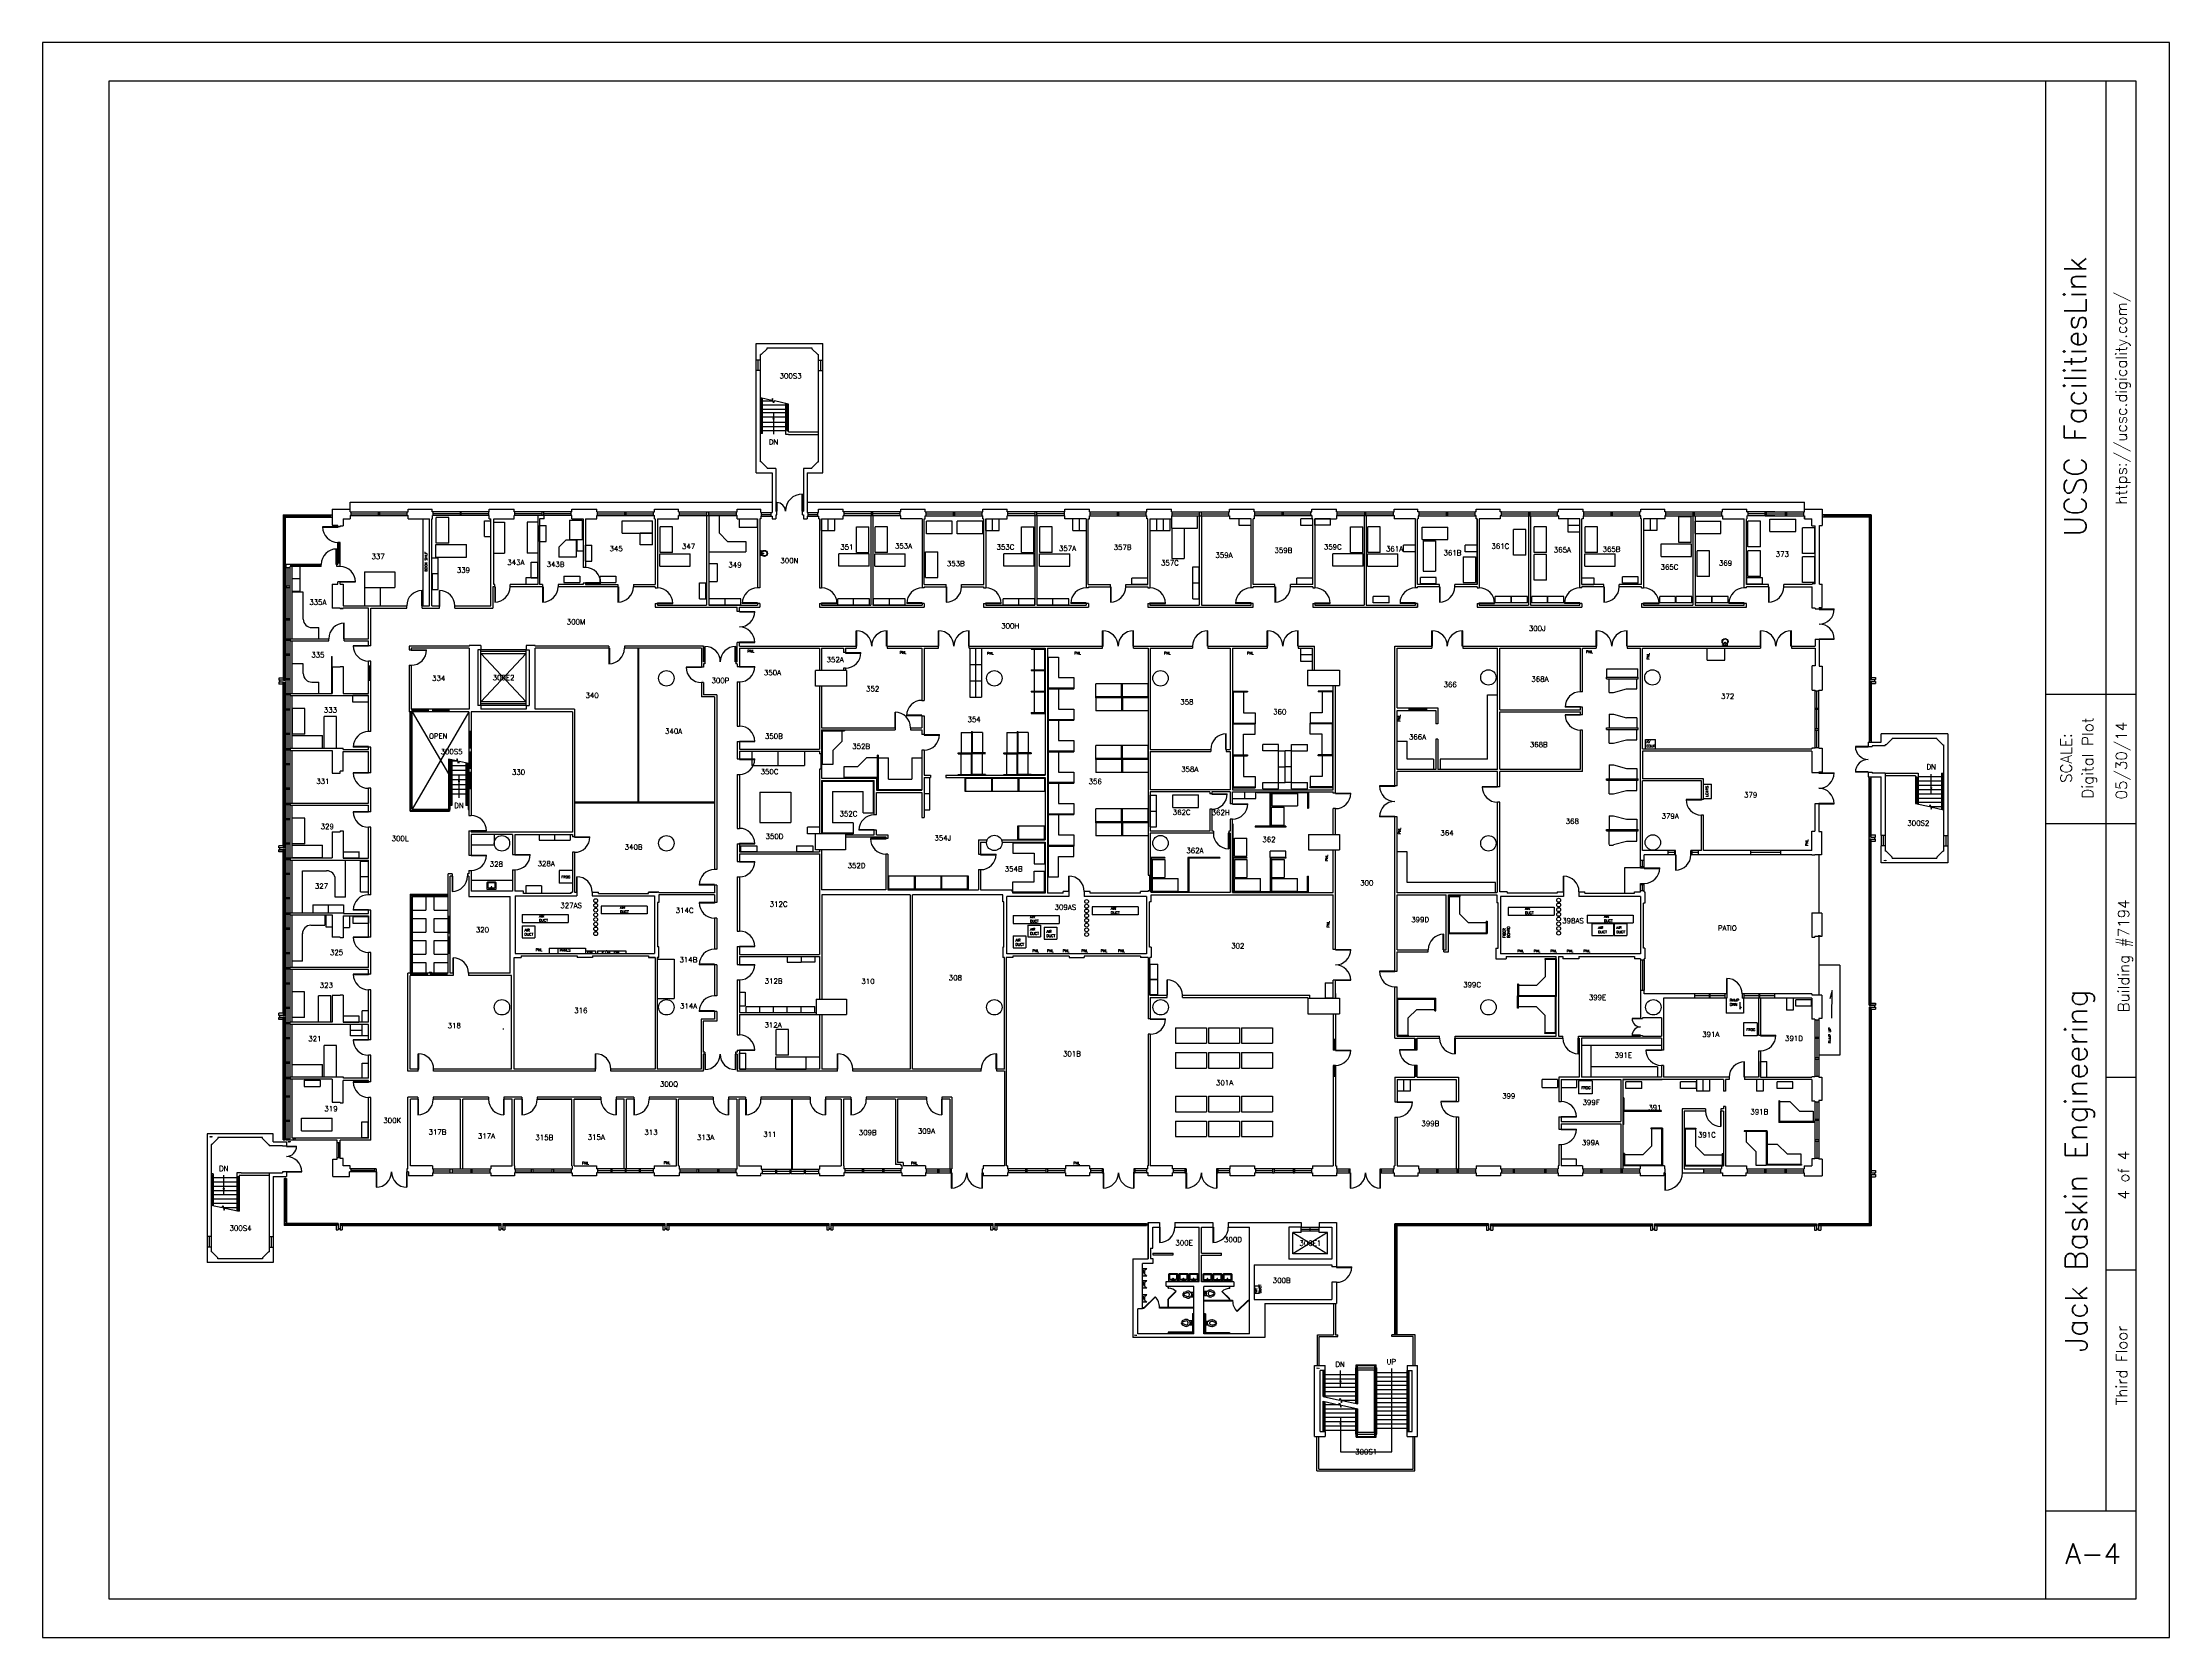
# Model space of a CAD drawing. Header units: inches. Extents: x -10292 to -5324, y 13584 to 17309.
import ezdxf
from ezdxf.enums import TextEntityAlignment as Align

# ---------------------------------------------------------------- set-up
doc = ezdxf.new("R2010")
doc.units = ezdxf.units.IN
doc.header["$MEASUREMENT"] = 0
doc.layers.get('0').update_dxf_attribs({"plot": 0})
for name, color, linetype in [('A-ANNO-MTLB', 7, 'Continuous'), ('A-AREA-IDEN', 7, 'Continuous'), ('A-COLS', 1, 'Continuous'), ('A-DOOR', 3, 'Continuous'), ('A-EQPM', 9, 'Continuous'), ('A-FLOR', 9, 'Continuous'), ('A-FLOR-CASE', 11, 'Continuous'), ('A-FLOR-EVTR', 3, 'Continuous'), ('A-FLOR-HRAL', 4, 'Continuous'), ('A-FLOR-PFIX', 9, 'Continuous'), ('A-FLOR-STKS', 9, 'Continuous'), ('A-FLOR-STRS', 9, 'Continuous'), ('A-FLOR-TPTN', 9, 'Continuous'), ('A-FURN', 9, 'Continuous'), ('A-GLAZ', 5, 'Continuous'), ('A-WALL-FULL', 7, 'Continuous'), ('A-WALL-PRHT', 8, 'Continuous'), ('A-WALL-PRTN', 9, 'Continuous')]:
    doc.layers.add(name, color=color, linetype=linetype)
doc.layers.get('0').off()
doc.styles.add('SM_BLK_TEXT', font='TC-SIMP.SHX')
doc.styles.get("Standard").update_dxf_attribs({"font": 'romans.shx', "height": 12})
doc.dimstyles.get("Standard").update_dxf_attribs({"dimtxt": 0.18, "dimasz": 0.18, "dimexe": 0.18, "dimexo": 0.0625, "dimgap": 0.09, "dimtad": 0, "dimtih": 1, "dimtoh": 1, "dimdec": 4, "dimzin": 0, "dimdsep": 46, "dimtxsty": 'Standard', "dimcen": 0.09, "dimadec": 0, "dimazin": 0, "dimtfac": 1, "dimtdec": 4, "dimtofl": 0, "dimtmove": 0, "dimatfit": 3, "dimfxl": 0, "dimtolj": 1, "dimtzin": 0, "dimarcsym": 0})

# ---------------------------------------------------------------- blocks, each defined once
blk = doc.blocks.new('TOILET')
at = {"layer": 'A-FLOR-PFIX'}
for p, q in [((-7.6, 16.5), (-5.5, 22.1)), ((-4.7, 6.7), (-4.7, 0)), ((-4.7, 0), (4.7, 0)), ((-4.4, 15.2), (-2.2, 20.8)), ((-3.5, 4.1), (-3.5, 4.7)), ((-3.5, 4.1), (3.5, 4.1)), ((-1.9, 22.2), (-2.1, 21.8)), ((2, 22), (2.1, 21.8)), ((4.4, 15.2), (2.2, 20.8)), ((3.5, 4.1), (3.5, 4.7)), ((4.7, 0), (4.7, 6.7)), ((5.5, 22.1), (7.6, 16.5))]:
    blk.add_line(p, q, dxfattribs=at)
for points in [[(-1.5, 2.3), (-3.7, 2.3), (-3.7, 1.9)], [(-3.7, 1.9), (-1.5, 1.9)]]:
    blk.add_lwpolyline(points, dxfattribs=at)
blk.add_circle((-0.2, 2.1), 1.36, dxfattribs=at)
for centre, radius, start, end in [((0, 13.5), 8.2, 158.6763, 235.1501), ((-3.8, 21.4), 1.76, 338.6763, 158.6763), ((0, 13.5), 4.69, 158.6763, 21.3237), ((-5.9, 4.7), 2.34, 0, 60), ((0, 21.5), 3.52, 25.5121, 154.4879), ((0, 21.4), 2.1, 18.3772, 155.7298), ((3.8, 21.4), 1.76, 21.3237, 201.3237), ((5.9, 4.7), 2.34, 120, 180), ((0, 13.5), 8.2, 304.8499, 21.3237)]:
    blk.add_arc(centre, radius, start, end, dxfattribs=at)
for tag, p in [('INFO_BLOCK_ID', (0, 0)), ('SM_DESCRIPTION', (0, -18)), ('ROOM_NUMBER', (0, -9)), ('COMMENT', (0, -36)), ('HEIGHT', (0, -27))]:
    blk.add_attdef(tag, text='', height=6).set_placement(p, align=Align.CENTER)
blk = doc.blocks.new('URINAL')
at = {"layer": 'A-FLOR-PFIX'}
for p, q in [((-9, 0), (-9, 8.9)), ((9, 0), (-9, 0)), ((-7, 6.7), (-6.8, 4.9)), ((-4.2, 2.4), (-4.2, 1.7)), ((-1.3, 2.4), (-4.2, 2.4)), ((-4.2, 1.7), (-1.3, 1.7)), ((3.9, 4.3), (-3.9, 4.3)), ((7, 6.7), (6.8, 4.9)), ((9, 8.9), (9, 0))]:
    blk.add_line(p, q, dxfattribs=at)
blk.add_circle((0.3, 2.1), 1.61, dxfattribs=at)
for centre, radius, start, end in [((-9, 7.2), 1.62, 30.0151, 90), ((-10.8, 5.8), 3.9, 12.3714, 34.73), ((-4.3, 10.1), 5.82, 243.9939, 273.459), ((4.3, 10.1), 5.82, 266.541, 296.0061), ((10.8, 5.8), 3.9, 145.27, 167.6286), ((9, 7.2), 1.62, 90, 151.9772)]:
    blk.add_arc(centre, radius, start, end, dxfattribs=at)
for tag, p in [('INFO_BLOCK_ID', (0, 0)), ('SM_DESCRIPTION', (0, -18)), ('ROOM_NUMBER', (0, -9)), ('COMMENT', (0, -36)), ('HEIGHT', (0, -27))]:
    blk.add_attdef(tag, text='', height=6).set_placement(p, align=Align.CENTER)
blk = doc.blocks.new('SINKSQUARE')
at = {"layer": 'A-FLOR-PFIX'}
for p, q in [((-10, 0), (10, 0)), ((-0.8, -1.8), (-0.8, -5.8)), ((0.7, -1.8), (0.7, -5.8))]:
    blk.add_line(p, q, dxfattribs=at)
for points in [[(10, 0), (10, -16, -0.414214), (8, -18), (-8, -18, -0.414214), (-10, -16), (-10, 0)], [(0.7, -3.5), (6.5, -3.5, -0.414214), (8, -5), (8, -14.5, -0.414214), (6.5, -16), (-6.5, -16, -0.414214), (-8, -14.5), (-8, -5, -0.414214), (-6.5, -3.5), (-0.8, -3.5)]]:
    blk.add_lwpolyline(points, format="xyb", dxfattribs=at)
for centre in [(-3, -2), (3, -2)]:
    blk.add_circle(centre, 0.75, dxfattribs=at)
for centre, start, end in [((0, -1.8), 0, 180), ((0, -5.8), 180, 0)]:
    blk.add_arc(centre, 0.75, start, end, dxfattribs=at)
for tag, p in [('INFO_BLOCK_ID', (0, 0)), ('SM_DESCRIPTION', (0, -18)), ('ROOM_NUMBER', (0, -9)), ('COMMENT', (0, -36)), ('HEIGHT', (0, -27))]:
    blk.add_attdef(tag, text='', height=6).set_placement(p, align=Align.CENTER)
blk = doc.blocks.new('WATERFOUNTAIN')
at = {"layer": 'A-FLOR-PFIX'}
for p, q in [((-5, 5), (-5, 2.5)), ((-5, 1.3), (-5, 0)), ((5, 0), (-5, 0)), ((0.8, 7.6), (-0.7, 7.6)), ((0.1, 6.9), (0.1, 8.4)), ((5, 5), (5, 0))]:
    blk.add_line(p, q, dxfattribs=at)
blk.add_lwpolyline([(-6.1, 2.5), (-6.1, 1.3), (-3.3, 1.3), (-3.3, 2.5)], close=True, dxfattribs=at)
for centre, radius in [((0, 9.9), 7), ((0, 9.9), 6), ((-5.6, 1.9), 0.344), ((0.1, 7.6), 0.75)]:
    blk.add_circle(centre, radius, dxfattribs=at)
at = {"style": 'SM_BLK_TEXT'}
for tag, p in [('INFO_BLOCK_ID', (0, 0)), ('SM_DESCRIPTION', (0, -18)), ('ROOM_NUMBER', (0, -9)), ('COMMENT', (0, -36)), ('HEIGHT', (0, -27))]:
    blk.add_attdef(tag, text='', height=6, dxfattribs=at).set_placement(p, align=Align.CENTER)
blk = doc.blocks.new('A-ANNO-MTLB')
at = {"layer": 'A-ANNO-MTLB'}
for p, q in [((5143.6, 99.5), (5143.6, 3995.9)), ((5298.1, 324.6), (5298.1, 3995.9)), ((5375.3, 2421.6), (5143.6, 2421.6)), ((5143.6, 2089.8), (5375.3, 2089.8)), ((5375.3, 1437.7), (5298.1, 1437.7)), ((5375.3, 942.8), (5298.1, 942.8)), ((5375.3, 324.6), (5143.6, 324.6))]:
    blk.add_line(p, q, dxfattribs=at)
for points in [[(5460.6, 4095.5), (0, 4095.5), (0, 0), (5460.6, 0)], [(170.6, 99.5), (5375.3, 99.5), (5375.3, 3995.9), (170.6, 3995.9)]]:
    blk.add_lwpolyline(points, close=True, dxfattribs=at)
at = {"layer": 'A-ANNO-MTLB', "insert": (5195.4, 2258.1), "char_height": 28.44, "width": 270.187, "attachment_point": 5, "rotation": 90}
blk.add_mtext('SCALE:', dxfattribs=at)
at = {"layer": 'A-ANNO-MTLB'}
for tag, height, p in [('SYSTEM', 56.9, (5218.6, 3186.2)), ('ADDRESS', 28.4, (5336.8, 3182.1)), ('SCALE', 28.4, (5250.6, 2258.1)), ('DATE', 28.4, (5337.2, 2251.5)), ('BLDG_ID', 28.4, (5342.9, 1750.3)), ('BLDG_NAME', 56.9, (5221.1, 1198.2)), ('FLOOR_ID', 28.4, (5342.9, 1187)), ('FLOOR_NAME', 28.4, (5338, 698.6))]:
    blk.add_attdef(tag, text='', height=height, rotation=90, dxfattribs=at).set_placement(p, align=Align.MIDDLE_CENTER)
blk.add_attdef('NUMBER', text='', height=51.8, dxfattribs=at).set_placement((5264.6, 215.3), align=Align.MIDDLE_CENTER)

msp = doc.modelspace()

# ---------------------------------------------------------------- linework, layer by layer
at = {"layer": 'A-COLS'}
for p, q in [((-8414.3, 15842.3), (-8486.3, 15842.3)), ((-8486.3, 15806.3), (-8486.3, 15842.3)), ((-8414.3, 15806.3), (-8486.3, 15806.3)), ((-8414.3, 15842.3), (-8414.3, 15806.3)), ((-7337.3, 15843.3), (-7262.8, 15843.3)), ((-7337.3, 15843.3), (-7337.3, 15807.3)), ((-7337.3, 15807.3), (-7262.8, 15807.3)), ((-7262.8, 15843.3), (-7262.8, 15807.3)), ((-8416.3, 15460.8), (-8486.3, 15460.8)), ((-8486.3, 15423.3), (-8486.3, 15460.8)), ((-8416.3, 15460.8), (-8416.3, 15423.3)), ((-7335.3, 15459.8), (-7262.8, 15459.8)), ((-7335.3, 15459.8), (-7335.3, 15423.8)), ((-7262.8, 15459.8), (-7262.8, 15423.8)), ((-8416.3, 15423.3), (-8486.3, 15423.3)), ((-7335.3, 15423.8), (-7262.8, 15423.8)), ((-8485.3, 15074.8), (-8485.3, 15038.8)), ((-8485.3, 15074.8), (-8414.3, 15074.8)), ((-8414.3, 15074.8), (-8414.3, 15038.8)), ((-7336.8, 15076.8), (-7262.8, 15076.8)), ((-7336.8, 15076.8), (-7336.8, 15040.3)), ((-7262.8, 15076.8), (-7262.8, 15040.3)), ((-8485.3, 15038.8), (-8414.3, 15038.8)), ((-7336.8, 15040.3), (-7262.8, 15040.3))]:
    msp.add_line(p, q, dxfattribs=at)
for centre in [(-8834.8, 15824.3), (-8068.8, 15824.3), (-7680.8, 15824.3), (-6914.8, 15826.3), (-6531.8, 15826.3), (-9218.8, 15438.8), (-8834.8, 15438.8), (-8068.8, 15439.8), (-7680.8, 15439.3), (-6914.8, 15438.8), (-6530.8, 15440.8), (-9218.8, 15055.8), (-8834.8, 15055.8), (-8068.8, 15055.8), (-7680.3, 15055.8), (-6914.6, 15055.8), (-6529.6, 15055.8)]:
    msp.add_circle(centre, 18, dxfattribs=at)
at = {"layer": 'A-DOOR'}
for p, q in [((-8517.8, 16214.8), (-8517.8, 16254.8)), ((-8516.8, 16214.8), (-8516.8, 16254.8)), ((-8576.8, 16214.8), (-8576.8, 16234.8)), ((-8576.8, 16214.8), (-8575.8, 16214.8)), ((-8575.8, 16214.8), (-8575.8, 16234.8)), ((-8516.8, 16214.8), (-8517.8, 16214.8)), ((-9601.8, 16177.8), (-9637.8, 16177.8)), ((-9601.8, 16176.8), (-9637.8, 16176.8)), ((-9601.8, 16177.8), (-9601.8, 16176.8)), ((-9605.8, 16090.3), (-9605.8, 16126.3)), ((-9604.8, 16090.3), (-9604.8, 16126.3)), ((-9604.8, 16090.3), (-9605.8, 16090.3)), ((-9596.8, 16049.3), (-9596.8, 16050.3)), ((-9596.8, 16050.3), (-9560.8, 16050.3)), ((-9596.8, 16049.3), (-9560.8, 16049.3)), ((-9023.8, 16046.8), (-9023.8, 16047.8)), ((-9023.8, 16047.8), (-8987.8, 16047.8)), ((-9023.8, 16046.8), (-8987.8, 16046.8)), ((-9406.3, 15993.3), (-9406.3, 16029.3)), ((-9405.3, 15993.3), (-9405.3, 16029.3)), ((-9364.8, 15993.3), (-9364.8, 16029.3)), ((-9363.8, 15993.3), (-9363.8, 16029.3)), ((-9235.8, 16038.3), (-9235.8, 16002.3)), ((-9235.8, 16038.3), (-9234.8, 16038.3)), ((-9234.8, 16038.3), (-9234.8, 16002.3)), ((-9123.8, 16038.3), (-9123.8, 16002.3)), ((-9123.8, 16038.3), (-9122.8, 16038.3)), ((-9122.8, 16038.3), (-9122.8, 16002.3)), ((-8947.8, 16038.3), (-8947.8, 16002.3)), ((-8947.8, 16038.3), (-8946.8, 16038.3)), ((-8946.8, 16038.3), (-8946.8, 16002.3)), ((-8855.8, 15999.3), (-8855.8, 16000.3)), ((-8855.8, 16000.3), (-8819.8, 16000.3)), ((-8855.8, 15999.3), (-8819.8, 15999.3)), ((-8621.8, 16000.3), (-8657.8, 16000.3)), ((-8621.8, 15999.3), (-8657.8, 15999.3)), ((-8621.8, 15999.3), (-8621.8, 16000.3)), ((-8472.3, 15999.3), (-8472.3, 16000.3)), ((-8472.3, 16000.3), (-8436.3, 16000.3)), ((-8472.3, 15999.3), (-8436.3, 15999.3)), ((-8237.3, 16000.3), (-8273.3, 16000.3)), ((-8237.3, 15999.3), (-8273.3, 15999.3)), ((-8237.3, 15999.3), (-8237.3, 16000.3)), ((-8181.3, 16038.3), (-8181.3, 16002.3)), ((-8181.3, 16038.3), (-8180.3, 16038.3)), ((-8180.3, 16038.3), (-8180.3, 16002.3)), ((-8088.8, 15999.3), (-8088.8, 16000.3)), ((-8088.8, 16000.3), (-8052.8, 16000.3)), ((-8088.8, 15999.3), (-8052.8, 15999.3)), ((-7854.3, 16000.3), (-7890.3, 16000.3)), ((-7854.3, 15999.3), (-7890.3, 15999.3)), ((-7854.3, 15999.3), (-7854.3, 16000.3)), ((-7797.8, 16038.3), (-7797.8, 16002.3)), ((-7797.8, 16038.3), (-7796.8, 16038.3)), ((-7796.8, 16038.3), (-7796.8, 16002.3)), ((-7705.3, 15999.3), (-7705.3, 16000.3)), ((-7705.3, 16000.3), (-7669.3, 16000.3)), ((-7705.3, 15999.3), (-7669.3, 15999.3)), ((-7469.3, 16000.3), (-7505.3, 16000.3)), ((-7469.3, 15999.3), (-7505.3, 15999.3)), ((-7469.3, 15999.3), (-7469.3, 16000.3)), ((-7413.3, 16038.3), (-7413.3, 16002.3)), ((-7413.3, 16038.3), (-7412.3, 16038.3)), ((-7412.3, 16038.3), (-7412.3, 16002.3)), ((-7320.3, 15999.3), (-7320.3, 16000.3)), ((-7320.3, 16000.3), (-7284.3, 16000.3)), ((-7320.3, 15999.3), (-7284.3, 15999.3)), ((-7085.3, 16000.3), (-7121.3, 16000.3)), ((-7085.3, 15999.3), (-7121.3, 15999.3)), ((-7085.3, 15999.3), (-7085.3, 16000.3)), ((-7029.3, 16038.3), (-7029.3, 16002.3)), ((-7029.3, 16038.3), (-7028.3, 16038.3)), ((-7028.3, 16038.3), (-7028.3, 16002.3)), ((-6936.3, 15999.3), (-6936.3, 16000.3)), ((-6936.3, 16000.3), (-6900.3, 16000.3)), ((-6936.3, 15999.3), (-6900.3, 15999.3)), ((-6701.3, 16000.3), (-6737.3, 16000.3)), ((-6701.3, 15999.3), (-6737.3, 15999.3)), ((-6701.3, 15999.3), (-6701.3, 16000.3)), ((-6645.3, 16038.3), (-6645.3, 16002.3)), ((-6645.3, 16038.3), (-6644.3, 16038.3)), ((-6644.3, 16038.3), (-6644.3, 16002.3)), ((-6552.3, 15999.3), (-6552.3, 16000.3)), ((-6552.3, 16000.3), (-6516.3, 16000.3)), ((-6552.3, 15999.3), (-6516.3, 15999.3)), ((-6317.3, 16000.3), (-6353.3, 16000.3)), ((-6317.3, 15999.3), (-6353.3, 15999.3)), ((-6317.3, 15999.3), (-6317.3, 16000.3)), ((-6260.8, 16038.3), (-6260.8, 16002.3)), ((-6260.8, 16038.3), (-6259.8, 16038.3)), ((-6259.8, 16038.3), (-6259.8, 16002.3)), ((-9588.3, 15916.8), (-9588.3, 15952.8)), ((-9587.3, 15916.8), (-9587.3, 15952.8)), ((-9405.3, 15993.3), (-9406.3, 15993.3)), ((-9364.8, 15993.3), (-9363.8, 15993.3)), ((-8664.3, 15980.3), (-8628.3, 15980.3)), ((-8664.3, 15980.3), (-8664.3, 15979.3)), ((-8664.3, 15979.3), (-8628.3, 15979.3)), ((-6142.3, 15986.3), (-6107.1, 15986.3)), ((-6142.3, 15986.3), (-6142.3, 15985.3)), ((-6142.3, 15985.3), (-6107.1, 15985.3)), ((-9587.3, 15916.8), (-9588.3, 15916.8)), ((-9530.3, 15900.3), (-9566.3, 15900.3)), ((-9530.3, 15899.3), (-9566.3, 15899.3)), ((-9530.3, 15900.3), (-9530.3, 15899.3)), ((-8744.8, 15862.8), (-8744.8, 15898.8)), ((-8743.8, 15862.8), (-8743.8, 15898.8)), ((-8673.8, 15862.8), (-8673.8, 15898.8)), ((-8672.8, 15862.8), (-8672.8, 15898.8)), ((-8664.3, 15908.3), (-8664.3, 15909.3)), ((-8664.3, 15909.3), (-8628.3, 15909.3)), ((-8664.3, 15908.3), (-8628.3, 15908.3)), ((-8391.3, 15899.3), (-8391.3, 15935.3)), ((-8391.3, 15899.3), (-8390.3, 15899.3)), ((-8390.3, 15899.3), (-8390.3, 15935.3)), ((-8320.3, 15899.3), (-8320.3, 15935.3)), ((-8319.3, 15899.3), (-8320.3, 15899.3)), ((-8319.3, 15899.3), (-8319.3, 15935.3)), ((-8199.3, 15899.3), (-8199.3, 15935.3)), ((-8199.3, 15899.3), (-8198.3, 15899.3)), ((-8198.3, 15899.3), (-8198.3, 15935.3)), ((-8128.3, 15899.3), (-8128.3, 15935.3)), ((-8127.3, 15899.3), (-8128.3, 15899.3)), ((-8127.3, 15899.3), (-8127.3, 15935.3)), ((-7815.8, 15899.3), (-7815.8, 15935.3)), ((-7815.8, 15899.3), (-7814.8, 15899.3)), ((-7814.8, 15899.3), (-7814.8, 15935.3)), ((-7744.8, 15899.3), (-7744.8, 15935.3)), ((-7743.8, 15899.3), (-7744.8, 15899.3)), ((-7743.8, 15899.3), (-7743.8, 15935.3)), ((-7570.8, 15899.3), (-7570.8, 15935.3)), ((-7569.8, 15899.3), (-7570.8, 15899.3)), ((-7569.8, 15899.3), (-7569.8, 15935.3)), ((-7431.3, 15899.3), (-7431.3, 15935.3)), ((-7431.3, 15899.3), (-7430.3, 15899.3)), ((-7430.3, 15899.3), (-7430.3, 15935.3)), ((-7360.3, 15899.3), (-7360.3, 15935.3)), ((-7359.3, 15899.3), (-7360.3, 15899.3)), ((-7359.3, 15899.3), (-7359.3, 15935.3)), ((-7046.8, 15899.3), (-7046.8, 15935.3)), ((-7046.8, 15899.3), (-7045.8, 15899.3)), ((-7045.8, 15899.3), (-7045.8, 15935.3)), ((-6975.8, 15899.3), (-6975.8, 15935.3)), ((-6974.8, 15899.3), (-6975.8, 15899.3)), ((-6974.8, 15899.3), (-6974.8, 15935.3)), ((-6662.8, 15899.3), (-6662.8, 15935.3)), ((-6662.8, 15899.3), (-6661.8, 15899.3)), ((-6661.8, 15899.3), (-6661.8, 15935.3)), ((-6591.8, 15899.3), (-6591.8, 15935.3)), ((-6590.8, 15899.3), (-6591.8, 15899.3)), ((-6590.8, 15899.3), (-6590.8, 15935.3)), ((-6279.3, 15899.3), (-6279.3, 15935.3)), ((-6279.3, 15899.3), (-6278.3, 15899.3)), ((-6278.3, 15899.3), (-6278.3, 15935.3)), ((-6208.3, 15899.3), (-6208.3, 15935.3)), ((-6207.3, 15899.3), (-6208.3, 15899.3)), ((-6207.3, 15899.3), (-6207.3, 15935.3)), ((-6142.3, 15915.8), (-6142.3, 15916.8)), ((-6142.3, 15916.8), (-6107.1, 15916.8)), ((-6142.3, 15915.8), (-6107.1, 15915.8)), ((-9430.8, 15890.8), (-9394.8, 15890.8)), ((-9430.8, 15890.8), (-9430.8, 15889.8)), ((-9430.8, 15889.8), (-9394.8, 15889.8)), ((-8968.8, 15894.3), (-8968.8, 15858.3)), ((-8968.8, 15894.3), (-8967.8, 15894.3)), ((-8967.8, 15894.3), (-8967.8, 15858.3)), ((-8752.8, 15850.3), (-8788.8, 15850.3)), ((-8752.8, 15849.3), (-8788.8, 15849.3)), ((-8752.8, 15850.3), (-8752.8, 15849.3)), ((-8744.8, 15862.8), (-8743.8, 15862.8)), ((-8672.8, 15862.8), (-8673.8, 15862.8)), ((-8664.3, 15851.8), (-8628.3, 15851.8)), ((-8664.3, 15851.8), (-8664.3, 15850.8)), ((-8664.3, 15850.8), (-8628.3, 15850.8)), ((-8416.3, 15884.3), (-8380.3, 15884.3)), ((-8416.3, 15884.3), (-8416.3, 15883.3)), ((-8416.3, 15883.3), (-8380.3, 15883.3)), ((-6699.8, 15757.8), (-6735.8, 15757.8)), ((-6699.8, 15756.8), (-6735.8, 15756.8)), ((-6699.8, 15756.8), (-6699.8, 15757.8)), ((-8300.3, 15708.8), (-8300.3, 15744.8)), ((-8300.3, 15708.8), (-8299.3, 15708.8)), ((-8299.3, 15708.8), (-8299.3, 15744.8)), ((-8237.8, 15737.8), (-8273.8, 15737.8)), ((-8237.8, 15736.8), (-8273.8, 15736.8)), ((-8237.8, 15736.8), (-8237.8, 15737.8)), ((-6699.8, 15739.3), (-6735.8, 15739.3)), ((-6699.8, 15738.3), (-6735.8, 15738.3)), ((-6699.8, 15739.3), (-6699.8, 15738.3)), ((-9530.3, 15664.8), (-9566.3, 15664.8)), ((-9530.3, 15663.8), (-9566.3, 15663.8)), ((-9530.3, 15663.8), (-9530.3, 15664.8)), ((-8664.3, 15676.8), (-8664.3, 15677.8)), ((-8664.3, 15677.8), (-8628.3, 15677.8)), ((-8664.3, 15676.8), (-8628.3, 15676.8)), ((-8232.8, 15692.8), (-8196.8, 15692.8)), ((-8232.8, 15692.8), (-8232.8, 15691.8)), ((-8232.8, 15691.8), (-8196.8, 15691.8)), ((-7528.3, 15658.3), (-7528.3, 15694.3)), ((-7527.3, 15658.3), (-7528.3, 15658.3)), ((-7527.3, 15658.3), (-7527.3, 15694.3)), ((-6027.8, 15664.8), (-6057.8, 15664.8)), ((-6027.8, 15663.8), (-6057.8, 15663.8)), ((-6027.8, 15664.8), (-6027.8, 15663.8)), ((-9530.3, 15603.3), (-9566.3, 15603.3)), ((-9530.3, 15602.3), (-9566.3, 15602.3)), ((-9530.3, 15603.3), (-9530.3, 15602.3)), ((-8664.3, 15635.8), (-8628.3, 15635.8)), ((-8664.3, 15635.8), (-8664.3, 15634.8)), ((-8664.3, 15634.8), (-8628.3, 15634.8)), ((-8472.8, 15647.8), (-8473.8, 15647.8)), ((-8473.8, 15647.8), (-8473.8, 15611.8)), ((-8472.8, 15647.8), (-8472.8, 15611.8)), ((-6143.3, 15603.3), (-6107.3, 15603.3)), ((-6143.3, 15603.3), (-6143.3, 15602.3)), ((-6143.3, 15602.3), (-6107.3, 15602.3)), ((-6027.8, 15605.8), (-6057.8, 15605.8)), ((-6027.8, 15604.8), (-6057.8, 15604.8)), ((-6027.8, 15604.8), (-6027.8, 15605.8)), ((-7560.8, 15554.3), (-7524.8, 15554.3)), ((-7560.8, 15554.3), (-7560.8, 15553.3)), ((-7560.8, 15553.3), (-7524.8, 15553.3)), ((-7272.3, 15555.8), (-7236.3, 15555.8)), ((-7272.3, 15555.8), (-7272.3, 15554.8)), ((-7272.3, 15554.8), (-7236.3, 15554.8)), ((-7133.3, 15572.8), (-7169.3, 15572.8)), ((-7133.3, 15571.8), (-7169.3, 15571.8)), ((-7133.3, 15572.8), (-7133.3, 15571.8)), ((-6893.3, 15570.8), (-6929.3, 15570.8)), ((-6893.3, 15569.8), (-6929.3, 15569.8)), ((-6893.3, 15570.8), (-6893.3, 15569.8)), ((-9530.3, 15512.3), (-9566.3, 15512.3)), ((-9530.3, 15511.3), (-9566.3, 15511.3)), ((-9530.3, 15512.3), (-9530.3, 15511.3)), ((-7512.8, 15531.3), (-7476.8, 15531.3)), ((-7512.8, 15531.3), (-7512.8, 15530.3)), ((-7512.8, 15530.3), (-7476.8, 15530.3)), ((-7133.3, 15501.8), (-7169.3, 15501.8)), ((-7133.3, 15500.8), (-7169.3, 15500.8)), ((-7133.3, 15500.8), (-7133.3, 15501.8)), ((-6417.3, 15540.8), (-6453.3, 15540.8)), ((-6417.3, 15539.8), (-6453.3, 15539.8)), ((-6417.3, 15540.8), (-6417.3, 15539.8)), ((-6143.3, 15531.3), (-6143.3, 15532.3)), ((-6143.3, 15532.3), (-6107.3, 15532.3)), ((-6143.3, 15531.3), (-6107.3, 15531.3)), ((-9290.8, 15467.8), (-9290.8, 15468.8)), ((-9290.8, 15468.8), (-9254.8, 15468.8)), ((-9290.8, 15467.8), (-9254.8, 15467.8)), ((-9049.3, 15453.8), (-9013.3, 15453.8)), ((-9049.3, 15453.8), (-9049.3, 15452.8)), ((-9049.3, 15452.8), (-9013.3, 15452.8)), ((-8349.3, 15470.3), (-8385.3, 15470.3)), ((-8349.3, 15469.3), (-8385.3, 15469.3)), ((-8322.3, 15449.8), (-8358.3, 15449.8)), ((-8349.3, 15469.3), (-8349.3, 15470.3)), ((-8322.3, 15449.8), (-8322.3, 15448.8)), ((-7521.3, 15462.3), (-7522.3, 15462.3)), ((-7522.3, 15462.3), (-7522.3, 15426.3)), ((-7521.3, 15462.3), (-7521.3, 15426.3)), ((-9290.8, 15411.3), (-9254.8, 15411.3)), ((-9290.8, 15411.3), (-9290.8, 15410.3)), ((-9290.8, 15410.3), (-9254.8, 15410.3)), ((-9188.8, 15412.8), (-9152.8, 15412.8)), ((-9188.8, 15412.8), (-9188.8, 15411.8)), ((-9188.8, 15411.8), (-9152.8, 15411.8)), ((-8664.3, 15437.8), (-8664.3, 15438.8)), ((-8664.3, 15438.8), (-8628.3, 15438.8)), ((-8664.3, 15437.8), (-8628.3, 15437.8)), ((-8322.3, 15448.8), (-8358.3, 15448.8)), ((-8100.8, 15413.3), (-8064.8, 15413.3)), ((-8100.8, 15413.3), (-8100.8, 15412.3)), ((-8100.8, 15412.3), (-8064.8, 15412.3)), ((-6477.8, 15412.3), (-6477.8, 15376.3)), ((-6477.8, 15412.3), (-6476.8, 15412.3)), ((-6476.8, 15412.3), (-6476.8, 15376.3)), ((-9335.3, 15362.3), (-9335.3, 15326.3)), ((-9335.3, 15362.3), (-9334.3, 15362.3)), ((-9334.3, 15362.3), (-9334.3, 15326.3)), ((-9043.8, 15324.8), (-9043.8, 15360.8)), ((-9042.8, 15324.8), (-9042.8, 15360.8)), ((-8664.3, 15396.3), (-8628.3, 15396.3)), ((-8664.3, 15396.3), (-8664.3, 15395.3)), ((-8664.3, 15395.3), (-8628.3, 15395.3)), ((-7894.8, 15326.3), (-7894.8, 15362.3)), ((-7893.8, 15326.3), (-7893.8, 15362.3)), ((-7705.8, 15328.3), (-7705.8, 15364.3)), ((-7704.8, 15328.3), (-7704.8, 15364.3)), ((-6739.3, 15325.8), (-6739.3, 15361.8)), ((-6738.3, 15325.8), (-6738.3, 15361.8)), ((-6550.8, 15381.3), (-6514.8, 15381.3)), ((-6550.8, 15381.3), (-6550.8, 15380.3)), ((-6550.8, 15380.3), (-6514.8, 15380.3)), ((-9043.8, 15324.8), (-9042.8, 15324.8)), ((-8722.3, 15342.3), (-8758.3, 15342.3)), ((-8722.3, 15341.3), (-8758.3, 15341.3)), ((-8722.3, 15300.3), (-8758.3, 15300.3)), ((-8722.3, 15341.3), (-8722.3, 15342.3)), ((-8722.3, 15300.3), (-8722.3, 15299.3)), ((-7894.8, 15326.3), (-7893.8, 15326.3)), ((-7704.8, 15328.3), (-7705.8, 15328.3)), ((-6739.3, 15325.8), (-6738.3, 15325.8)), ((-9530.3, 15283.8), (-9566.3, 15283.8)), ((-9530.3, 15282.8), (-9566.3, 15282.8)), ((-9530.3, 15282.8), (-9530.3, 15283.8)), ((-8722.3, 15299.3), (-8758.3, 15299.3)), ((-9530.3, 15219.8), (-9566.3, 15219.8)), ((-9530.3, 15218.8), (-9566.3, 15218.8)), ((-9530.3, 15219.8), (-9530.3, 15218.8)), ((-7020.3, 15190.3), (-7020.3, 15226.3)), ((-7019.3, 15190.3), (-7019.3, 15226.3)), ((-9332.8, 15135.3), (-9332.8, 15171.3)), ((-9331.8, 15135.3), (-9331.8, 15171.3)), ((-8722.3, 15156.3), (-8758.3, 15156.3)), ((-8722.3, 15155.3), (-8758.3, 15155.3)), ((-8722.3, 15155.3), (-8722.3, 15156.3)), ((-8664.3, 15197.8), (-8664.3, 15198.8)), ((-8664.3, 15198.8), (-8628.3, 15198.8)), ((-8664.3, 15197.8), (-8628.3, 15197.8)), ((-8664.3, 15155.8), (-8628.3, 15155.8)), ((-8664.3, 15155.8), (-8664.3, 15154.8)), ((-8664.3, 15154.8), (-8628.3, 15154.8)), ((-7272.3, 15190.8), (-7236.3, 15190.8)), ((-7272.3, 15190.8), (-7272.3, 15189.8)), ((-7272.3, 15189.8), (-7236.3, 15189.8)), ((-7019.3, 15190.3), (-7020.3, 15190.3)), ((-9530.3, 15132.8), (-9566.3, 15132.8)), ((-9530.3, 15131.8), (-9566.3, 15131.8)), ((-9530.3, 15132.8), (-9530.3, 15131.8)), ((-9332.8, 15135.3), (-9331.8, 15135.3)), ((-7665.3, 15083.8), (-7665.3, 15119.8)), ((-7664.3, 15083.8), (-7664.3, 15119.8)), ((-7272.3, 15118.8), (-7272.3, 15119.8)), ((-7272.3, 15119.8), (-7236.3, 15119.8)), ((-7272.3, 15118.8), (-7236.3, 15118.8)), ((-7133.3, 15139.8), (-7169.3, 15139.8)), ((-7133.3, 15138.8), (-7169.3, 15138.8)), ((-7133.3, 15139.8), (-7133.3, 15138.8)), ((-6358.3, 15087.3), (-6358.3, 15123.3)), ((-6357.3, 15087.3), (-6357.3, 15123.3)), ((-7665.3, 15083.8), (-7664.3, 15083.8)), ((-6358.3, 15087.3), (-6357.3, 15087.3)), ((-8722.3, 15047.3), (-8758.3, 15047.3)), ((-8722.3, 15046.3), (-8758.3, 15046.3)), ((-8722.3, 15046.3), (-8722.3, 15047.3)), ((-7704.8, 15028.8), (-7668.8, 15028.8)), ((-7704.8, 15028.8), (-7704.8, 15027.8)), ((-7704.8, 15027.8), (-7668.8, 15027.8)), ((-6559.3, 15029.8), (-6579.3, 15029.8)), ((-6559.3, 15028.8), (-6579.3, 15028.8)), ((-6559.3, 15029.8), (-6559.3, 15028.8)), ((-9530.3, 14979.8), (-9566.3, 14979.8)), ((-9530.3, 14978.8), (-9566.3, 14978.8)), ((-9530.3, 14979.8), (-9530.3, 14978.8)), ((-8664.3, 14955.3), (-8664.3, 14956.3)), ((-8664.3, 14956.3), (-8628.3, 14956.3)), ((-8664.3, 14955.3), (-8628.3, 14955.3)), ((-7272.3, 14955.8), (-7236.3, 14955.8)), ((-7272.3, 14955.8), (-7272.3, 14954.8)), ((-7272.3, 14954.8), (-7236.3, 14954.8)), ((-7086.3, 14956.3), (-7122.3, 14956.3)), ((-7086.3, 14955.3), (-7122.3, 14955.3)), ((-7086.3, 14956.3), (-7086.3, 14955.3)), ((-6992.8, 14983.3), (-6993.8, 14983.3)), ((-6993.8, 14983.3), (-6993.8, 14947.3)), ((-6992.8, 14983.3), (-6992.8, 14947.3)), ((-6704.8, 14983.3), (-6705.8, 14983.3)), ((-6705.8, 14983.3), (-6705.8, 14947.3)), ((-6704.8, 14983.3), (-6704.8, 14947.3)), ((-6559.3, 14990.8), (-6579.3, 14990.8)), ((-6559.3, 14989.8), (-6579.3, 14989.8)), ((-6559.3, 14989.8), (-6559.3, 14990.8)), ((-6510.8, 14955.8), (-6546.8, 14955.8)), ((-6510.8, 14954.8), (-6546.8, 14954.8)), ((-6510.8, 14955.8), (-6510.8, 14954.8)), ((-6279.3, 14990.3), (-6243.3, 14990.3)), ((-6279.3, 14990.3), (-6279.3, 14989.3)), ((-6279.3, 14989.3), (-6243.3, 14989.3)), ((-9414.3, 14911.3), (-9414.3, 14947.3)), ((-9414.3, 14911.3), (-9413.3, 14911.3)), ((-9413.3, 14911.3), (-9413.3, 14947.3)), ((-9000.3, 14911.3), (-9000.3, 14947.3)), ((-9000.3, 14911.3), (-8999.3, 14911.3)), ((-8999.3, 14911.3), (-8999.3, 14947.3)), ((-8745.3, 14946.3), (-8745.3, 14910.3)), ((-8745.3, 14946.3), (-8744.3, 14946.3)), ((-8744.3, 14946.3), (-8744.3, 14910.3)), ((-8673.3, 14946.3), (-8674.3, 14946.3)), ((-8674.3, 14946.3), (-8674.3, 14910.3)), ((-8673.3, 14946.3), (-8673.3, 14910.3)), ((-8435.3, 14911.3), (-8435.3, 14947.3)), ((-8435.3, 14911.3), (-8434.3, 14911.3)), ((-8434.3, 14911.3), (-8434.3, 14947.3)), ((-8064.3, 14911.3), (-8064.3, 14947.3)), ((-8063.3, 14911.3), (-8064.3, 14911.3)), ((-8063.3, 14911.3), (-8063.3, 14947.3)), ((-6317.8, 14892.3), (-6317.8, 14928.3)), ((-6316.8, 14892.3), (-6316.8, 14928.3)), ((-9530.3, 14881.3), (-9566.3, 14881.3)), ((-9530.3, 14880.3), (-9566.3, 14880.3)), ((-9530.3, 14881.3), (-9530.3, 14880.3)), ((-6316.8, 14892.3), (-6317.8, 14892.3)), ((-9415.3, 14840.8), (-9415.3, 14804.8)), ((-9415.3, 14840.8), (-9414.3, 14840.8)), ((-9414.3, 14840.8), (-9414.3, 14804.8)), ((-9250.3, 14840.8), (-9249.3, 14840.8)), ((-9214.3, 14840.8), (-9215.3, 14840.8)), ((-9215.3, 14840.8), (-9215.3, 14804.8)), ((-9214.3, 14840.8), (-9214.3, 14804.8)), ((-9172.3, 14840.8), (-9172.3, 14804.8)), ((-9172.3, 14840.8), (-9171.3, 14840.8)), ((-9171.3, 14840.8), (-9171.3, 14804.8)), ((-8951.8, 14840.8), (-8952.8, 14840.8)), ((-8952.8, 14840.8), (-8952.8, 14804.8)), ((-8951.8, 14840.8), (-8951.8, 14804.8)), ((-8910.8, 14840.8), (-8910.8, 14804.8)), ((-8910.8, 14840.8), (-8909.8, 14840.8)), ((-8909.8, 14840.8), (-8909.8, 14804.8)), ((-8689.3, 14840.8), (-8690.3, 14840.8)), ((-8690.3, 14840.8), (-8690.3, 14804.8)), ((-8689.3, 14840.8), (-8689.3, 14804.8)), ((-8649.8, 14840.8), (-8649.8, 14804.8)), ((-8649.8, 14840.8), (-8648.8, 14840.8)), ((-8648.8, 14840.8), (-8648.8, 14804.8)), ((-8463.3, 14840.8), (-8464.3, 14840.8)), ((-8464.3, 14840.8), (-8464.3, 14804.8)), ((-8463.3, 14840.8), (-8463.3, 14804.8)), ((-8403.8, 14840.8), (-8403.8, 14804.8)), ((-8403.8, 14840.8), (-8402.8, 14840.8)), ((-8402.8, 14840.8), (-8402.8, 14804.8)), ((-8191.3, 14840.8), (-8192.3, 14840.8)), ((-8192.3, 14840.8), (-8192.3, 14804.8)), ((-8191.3, 14840.8), (-8191.3, 14804.8)), ((-7128.3, 14835.3), (-7092.3, 14835.3)), ((-7128.3, 14835.3), (-7128.3, 14834.3)), ((-7128.3, 14834.3), (-7092.3, 14834.3)), ((-6989.8, 14835.8), (-7025.8, 14835.8)), ((-6989.8, 14834.8), (-7025.8, 14834.8)), ((-6989.8, 14835.8), (-6989.8, 14834.8)), ((-6371.8, 14813.3), (-6372.8, 14813.3)), ((-6372.8, 14813.3), (-6372.8, 14777.3)), ((-6371.8, 14813.3), (-6371.8, 14777.3)), ((-6745.3, 14799.8), (-6745.3, 14800.8)), ((-6745.3, 14800.8), (-6709.3, 14800.8)), ((-6745.3, 14799.8), (-6709.3, 14799.8)), ((-6745.3, 14771.3), (-6709.3, 14771.3)), ((-6745.3, 14771.3), (-6745.3, 14770.3)), ((-6745.3, 14770.3), (-6709.3, 14770.3)), ((-9722.3, 14731.3), (-9698.3, 14731.3)), ((-9722.3, 14731.3), (-9722.3, 14730.3)), ((-9722.3, 14730.3), (-9698.3, 14730.3)), ((-9722.3, 14671.3), (-9722.3, 14672.3)), ((-9722.3, 14672.3), (-9686.3, 14672.3)), ((-9722.3, 14671.3), (-9686.3, 14671.3)), ((-9512.8, 14671.3), (-9512.8, 14635.3)), ((-9512.8, 14671.3), (-9511.8, 14671.3)), ((-9511.8, 14671.3), (-9511.8, 14635.3)), ((-9440.8, 14671.3), (-9441.8, 14671.3)), ((-9441.8, 14671.3), (-9441.8, 14635.3)), ((-9440.8, 14671.3), (-9440.8, 14635.3)), ((-8169.3, 14669.3), (-8169.3, 14633.3)), ((-8169.3, 14669.3), (-8168.3, 14669.3)), ((-8168.3, 14669.3), (-8168.3, 14633.3)), ((-8097.3, 14669.3), (-8098.3, 14669.3)), ((-8098.3, 14669.3), (-8098.3, 14633.3)), ((-8097.3, 14669.3), (-8097.3, 14633.3)), ((-7814.8, 14669.3), (-7814.8, 14633.3)), ((-7814.8, 14669.3), (-7813.8, 14669.3)), ((-7813.8, 14669.3), (-7813.8, 14633.3)), ((-7742.8, 14669.3), (-7743.8, 14669.3)), ((-7743.8, 14669.3), (-7743.8, 14633.3)), ((-7742.8, 14669.3), (-7742.8, 14633.3)), ((-7621.3, 14669.3), (-7621.3, 14633.3)), ((-7621.3, 14669.3), (-7620.3, 14669.3)), ((-7620.3, 14669.3), (-7620.3, 14633.3)), ((-7549.3, 14669.3), (-7550.3, 14669.3)), ((-7550.3, 14669.3), (-7550.3, 14633.3)), ((-7549.3, 14669.3), (-7549.3, 14633.3)), ((-7237.8, 14669.3), (-7237.8, 14633.3)), ((-7237.8, 14669.3), (-7236.8, 14669.3)), ((-7236.8, 14669.3), (-7236.8, 14633.3)), ((-7167.8, 14669.3), (-7168.8, 14669.3)), ((-7168.8, 14669.3), (-7168.8, 14633.3)), ((-7167.8, 14669.3), (-7167.8, 14633.3)), ((-6502.8, 14669.3), (-6502.8, 14628.3)), ((-6502.8, 14669.3), (-6501.8, 14669.3)), ((-6501.8, 14669.3), (-6501.8, 14628.3)), ((-7683.3, 14542.3), (-7683.3, 14506.3)), ((-7683.3, 14542.3), (-7682.3, 14542.3)), ((-7682.3, 14542.3), (-7682.3, 14506.3)), ((-7558.3, 14542.3), (-7558.3, 14506.3)), ((-7558.3, 14542.3), (-7557.3, 14542.3)), ((-7557.3, 14542.3), (-7557.3, 14506.3)), ((-7269.8, 14449.3), (-7233.8, 14449.3)), ((-7269.8, 14449.3), (-7269.8, 14448.3)), ((-7269.8, 14448.3), (-7233.8, 14448.3))]:
    msp.add_line(p, q, dxfattribs=at)
for centre, radius, start, end in [((-8516.8, 16214.8), 40, 90, 180), ((-8576.8, 16214.8), 20, 0, 90), ((-9601.8, 16177.8), 36, 180, 270), ((-9604.8, 16090.3), 36, 90, 180), ((-9596.8, 16049.3), 36, 0, 90), ((-9023.8, 16046.8), 36, 0, 90), ((-9405.3, 15993.3), 36, 90, 180), ((-9364.8, 15993.3), 36, 0, 90), ((-9235.8, 16038.3), 36, 270, 0), ((-9123.8, 16038.3), 36, 270, 0), ((-8947.8, 16038.3), 36, 270, 0), ((-8855.8, 15999.3), 36, 0, 90), ((-8621.8, 15999.3), 36, 90, 180), ((-8472.3, 15999.3), 36, 0, 90), ((-8237.3, 15999.3), 36, 90, 180), ((-8181.3, 16038.3), 36, 270, 0), ((-8088.8, 15999.3), 36, 0, 90), ((-7854.3, 15999.3), 36, 90, 180), ((-7797.8, 16038.3), 36, 270, 0), ((-7705.3, 15999.3), 36, 0, 90), ((-7469.3, 15999.3), 36, 90, 180), ((-7413.3, 16038.3), 36, 270, 0), ((-7320.3, 15999.3), 36, 0, 90), ((-7085.3, 15999.3), 36, 90, 180), ((-7029.3, 16038.3), 36, 270, 0), ((-6936.3, 15999.3), 36, 0, 90), ((-6701.3, 15999.3), 36, 90, 180), ((-6645.3, 16038.3), 36, 270, 0), ((-6552.3, 15999.3), 36, 0, 90), ((-6317.3, 15999.3), 36, 90, 180), ((-6260.8, 16038.3), 36, 270, 0), ((-9587.3, 15916.8), 36, 90, 180), ((-8664.3, 15980.3), 36, 270, 0), ((-6142.3, 15986.3), 35.2, 270, 0), ((-6142.3, 15915.8), 35.2, 0, 90), ((-9530.3, 15900.3), 36, 180, 270), ((-8744.8, 15862.8), 36, 0, 90), ((-8672.8, 15862.8), 36, 90, 180), ((-8664.3, 15908.3), 36, 0, 90), ((-8391.3, 15899.3), 36, 0, 90), ((-8319.3, 15899.3), 36, 90, 180), ((-8199.3, 15899.3), 36, 0, 90), ((-8127.3, 15899.3), 36, 90, 180), ((-7815.8, 15899.3), 36, 0, 90), ((-7743.8, 15899.3), 36, 90, 180), ((-7569.8, 15899.3), 36, 90, 180), ((-7431.3, 15899.3), 36, 0, 90), ((-7359.3, 15899.3), 36, 90, 180), ((-7046.8, 15899.3), 36, 0, 90), ((-6974.8, 15899.3), 36, 90, 180), ((-6662.8, 15899.3), 36, 0, 90), ((-6590.8, 15899.3), 36, 90, 180), ((-6279.3, 15899.3), 36, 0, 90), ((-6207.3, 15899.3), 36, 90, 180), ((-9430.8, 15890.8), 36, 270, 0), ((-8968.8, 15894.3), 36, 270, 0), ((-8752.8, 15850.3), 36, 180, 270), ((-8664.3, 15851.8), 36, 270, 0), ((-8416.3, 15884.3), 36, 270, 0), ((-8237.8, 15736.8), 36, 90, 180), ((-6699.8, 15756.8), 36, 90, 180), ((-9530.3, 15663.8), 36, 90, 180), ((-8664.3, 15676.8), 36, 0, 90), ((-8300.3, 15708.8), 36, 0, 90), ((-6699.8, 15739.3), 36, 180, 270), ((-8232.8, 15692.8), 36, 270, 0), ((-7527.3, 15658.3), 36, 90, 180), ((-6027.8, 15664.8), 30, 180, 270), ((-9530.3, 15603.3), 36, 180, 270), ((-8664.3, 15635.8), 36, 270, 0), ((-6143.3, 15603.3), 36, 270, 0), ((-6027.8, 15604.8), 30, 90, 180), ((-7560.8, 15554.3), 36, 270, 0), ((-7272.3, 15555.8), 36, 270, 0), ((-7133.3, 15572.8), 36, 180, 270), ((-6893.3, 15570.8), 36, 180, 270), ((-6143.3, 15531.3), 36, 0, 90), ((-9530.3, 15512.3), 36, 180, 270), ((-9290.8, 15467.8), 36, 0, 90), ((-8349.3, 15469.3), 36, 90, 180), ((-7512.8, 15531.3), 36, 270, 0), ((-7133.3, 15500.8), 36, 90, 180), ((-6417.3, 15540.8), 36, 180, 270), ((-9049.3, 15453.8), 36, 270, 0), ((-8664.3, 15437.8), 36, 0, 90), ((-8322.3, 15449.8), 36, 180, 270), ((-7521.3, 15462.3), 36, 180, 270), ((-9290.8, 15411.3), 36, 270, 0), ((-9188.8, 15412.8), 36, 270, 0), ((-8100.8, 15413.3), 36, 270, 0), ((-6477.8, 15412.3), 36, 270, 0), ((-9335.3, 15362.3), 36, 270, 0), ((-9043.8, 15324.8), 36, 0, 90), ((-8722.3, 15341.3), 36, 90, 180), ((-8664.3, 15396.3), 36, 270, 0), ((-7894.8, 15326.3), 36, 0, 90), ((-6739.3, 15325.8), 36, 0, 90), ((-6550.8, 15381.3), 36, 270, 0), ((-9530.3, 15282.8), 36, 90, 180), ((-8722.3, 15300.3), 36, 180, 270), ((-9530.3, 15219.8), 36, 180, 270), ((-8664.3, 15197.8), 36, 0, 90), ((-7019.3, 15190.3), 36, 90, 180), ((-9332.8, 15135.3), 36, 0, 90), ((-8722.3, 15155.3), 36, 90, 180), ((-8664.3, 15155.8), 36, 270, 0), ((-7272.3, 15190.8), 36, 270, 0), ((-7272.3, 15118.8), 36, 0, 90), ((-9530.3, 15132.8), 36, 180, 270), ((-7665.3, 15083.8), 36, 0, 90), ((-7133.3, 15139.8), 36, 180, 270), ((-6358.3, 15087.3), 36, 0, 90), ((-8722.3, 15046.3), 36, 90, 180), ((-7704.8, 15028.8), 36, 270, 0), ((-6559.3, 15029.8), 20, 180, 270), ((-6559.3, 14989.8), 20, 90, 180), ((-9530.3, 14979.8), 36, 180, 270), ((-8664.3, 14955.3), 36, 0, 90), ((-7272.3, 14955.8), 36, 270, 0), ((-7086.3, 14956.3), 36, 180, 270), ((-6992.8, 14983.3), 36, 180, 270), ((-6704.8, 14983.3), 36, 180, 270), ((-6510.8, 14955.8), 36, 180, 270), ((-6279.3, 14990.3), 36, 270, 0), ((-9414.3, 14911.3), 36, 0, 90), ((-9000.3, 14911.3), 36, 0, 90), ((-8745.3, 14946.3), 36, 270, 0), ((-8673.3, 14946.3), 36, 180, 270), ((-8435.3, 14911.3), 36, 0, 90), ((-8063.3, 14911.3), 36, 90, 180), ((-6316.8, 14892.3), 36, 90, 180), ((-9530.3, 14881.3), 36, 180, 270), ((-9415.3, 14840.8), 36, 270, 0), ((-9214.3, 14840.8), 36, 180, 270), ((-9172.3, 14840.8), 36, 270, 0), ((-8951.8, 14840.8), 36, 180, 270), ((-8910.8, 14840.8), 36, 270, 0), ((-8689.3, 14840.8), 36, 180, 270), ((-8649.8, 14840.8), 36, 270, 0), ((-8463.3, 14840.8), 36, 180, 270), ((-8403.8, 14840.8), 36, 270, 0), ((-8191.3, 14840.8), 36, 180, 270), ((-7128.3, 14835.3), 36, 270, 0), ((-6989.8, 14835.8), 36, 180, 270), ((-6745.3, 14799.8), 36, 0, 90), ((-6371.8, 14813.3), 36, 180, 270), ((-6745.3, 14771.3), 36, 270, 0), ((-9722.3, 14731.3), 24, 270, 0), ((-9722.3, 14671.3), 36, 0, 90), ((-9512.8, 14671.3), 36, 270, 0), ((-9440.8, 14671.3), 36, 180, 270), ((-8169.3, 14669.3), 36, 270, 0), ((-8097.3, 14669.3), 36, 180, 270), ((-7814.8, 14669.3), 36, 270, 0), ((-7742.8, 14669.3), 36, 180, 270), ((-7621.3, 14669.3), 36, 270, 0), ((-7549.3, 14669.3), 36, 180, 270), ((-7237.8, 14669.3), 36, 270, 0), ((-7165.8, 14669.3), 36, 180, 266.8202), ((-6502.8, 14669.3), 41, 270, 0), ((-7683.3, 14542.3), 36, 270, 0), ((-7558.3, 14542.3), 36, 270, 0), ((-7269.8, 14449.3), 36, 270, 0)]:
    msp.add_arc(centre, radius, start, end, dxfattribs=at)
at = {"layer": 'A-EQPM'}
for p, q in [((-6547.8, 15681.3), (-6524.3, 15681.3)), ((-6547.8, 15659.3), (-6547.8, 15681.3)), ((-6524.3, 15659.3), (-6524.3, 15681.3)), ((-8616.8, 15558.3), (-8616.8, 15487.8)), ((-8616.8, 15558.3), (-8543.8, 15558.3)), ((-8543.8, 15558.3), (-8543.8, 15487.8)), ((-8616.8, 15487.8), (-8543.8, 15487.8)), ((-9084.8, 15375.3), (-9084.8, 15345.8)), ((-9054.3, 15375.3), (-9084.8, 15375.3)), ((-9054.3, 15345.8), (-9084.8, 15345.8)), ((-9171.3, 15272.3), (-9063.8, 15272.3)), ((-9171.3, 15272.3), (-9171.3, 15253.8)), ((-9171.3, 15253.8), (-9063.8, 15253.8)), ((-9063.8, 15272.3), (-9063.8, 15253.8)), ((-8879.3, 15292.3), (-8986.8, 15292.3)), ((-8986.8, 15292.3), (-8986.8, 15273.8)), ((-8879.3, 15273.8), (-8986.8, 15273.8)), ((-8879.3, 15292.3), (-8879.3, 15273.8)), ((-8024.8, 15270.3), (-7917.3, 15270.3)), ((-8024.8, 15270.3), (-8024.8, 15251.8)), ((-8024.8, 15251.8), (-7917.3, 15251.8)), ((-7917.3, 15270.3), (-7917.3, 15251.8)), ((-7732.8, 15290.3), (-7840.3, 15290.3)), ((-7840.3, 15290.3), (-7840.3, 15271.8)), ((-7732.8, 15271.8), (-7840.3, 15271.8)), ((-7732.8, 15290.3), (-7732.8, 15271.8)), ((-6868.8, 15289.8), (-6761.3, 15289.8)), ((-6868.8, 15288.8), (-6868.8, 15270.3)), ((-6868.8, 15271.3), (-6761.3, 15271.3)), ((-6761.3, 15289.8), (-6761.3, 15271.3)), ((-6684.3, 15271.3), (-6576.8, 15271.3)), ((-6684.3, 15271.3), (-6684.3, 15252.8)), ((-6684.3, 15252.8), (-6576.8, 15252.8)), ((-6673.3, 15251.8), (-6673.3, 15223.8)), ((-6673.2, 15251.8), (-6622.3, 15251.8)), ((-6622.3, 15251.8), (-6622.3, 15223.8)), ((-6621.3, 15251.8), (-6591.8, 15251.8)), ((-6621.3, 15251.8), (-6621.3, 15223.8)), ((-6591.8, 15251.8), (-6591.8, 15223.8)), ((-6576.8, 15271.3), (-6576.8, 15252.8)), ((-9171.3, 15246.3), (-9141.8, 15246.3)), ((-9171.3, 15246.3), (-9171.3, 15218.3)), ((-9171.3, 15218.3), (-9141.8, 15218.3)), ((-9141.8, 15246.3), (-9141.8, 15218.3)), ((-8024.8, 15222.8), (-7995.3, 15222.8)), ((-8024.8, 15222.8), (-8024.8, 15194.8)), ((-7995.3, 15222.8), (-7995.3, 15194.8)), ((-7990.4, 15248), (-7960.9, 15248)), ((-7990.4, 15248), (-7990.4, 15220)), ((-7990.4, 15220), (-7960.9, 15220)), ((-7960.9, 15248), (-7960.9, 15220)), ((-7952.3, 15243.1), (-7922.8, 15243.1)), ((-7952.3, 15243.1), (-7952.3, 15215.1)), ((-7952.3, 15215.1), (-7922.8, 15215.1)), ((-7922.8, 15243.1), (-7922.8, 15215.1)), ((-6673.3, 15223.8), (-6622.5, 15223.8)), ((-6621.3, 15223.8), (-6591.8, 15223.8)), ((-9108.3, 15193.8), (-9108.3, 15181.8)), ((-9108.3, 15193.8), (-9023.3, 15193.8)), ((-9088.3, 15193.8), (-9088.3, 15181.8)), ((-9023.3, 15193.8), (-9023.3, 15181.8)), ((-9023.3, 15187.8), (-9000.3, 15187.8)), ((-9000.3, 15187.8), (-9000.3, 15181.8)), ((-8995.3, 15187.8), (-8995.3, 15181.8)), ((-8995.3, 15187.8), (-8929.3, 15187.8)), ((-8984.8, 15187.8), (-8984.8, 15181.8)), ((-8967.3, 15187.8), (-8967.3, 15181.8)), ((-8929.3, 15187.8), (-8929.3, 15181.8)), ((-8024.8, 15194.8), (-7995.3, 15194.8)), ((-6319.3, 15019.3), (-6319.3, 14989.3)), ((-6287.3, 15019.3), (-6319.3, 15019.3)), ((-6287.3, 15019.3), (-6287.3, 14989.3)), ((-6287.3, 14989.3), (-6319.3, 14989.3)), ((-6704.2, 14883.6), (-6704.2, 14853.6)), ((-6672.2, 14883.6), (-6704.2, 14883.6)), ((-6672.2, 14853.6), (-6704.2, 14853.6)), ((-6672.2, 14883.6), (-6672.2, 14853.6)), ((-7449.3, 14404.3), (-7461.3, 14404.3)), ((-7461.3, 14404.3), (-7461.3, 14387.8)), ((-7461.3, 14387.8), (-7449.3, 14387.8)), ((-7449.3, 14404.3), (-7449.3, 14387.8))]:
    msp.add_line(p, q, dxfattribs=at)
for centre in [(-8999.8, 15304.8), (-7853.3, 15302.8), (-6750.8, 15305.8), (-8999.8, 15293.8), (-8999.8, 15282.8), (-8999.8, 15271.8), (-8999.8, 15260.8), (-8999.8, 15249.8), (-7853.3, 15291.8), (-7853.3, 15280.8), (-7853.3, 15269.8), (-7853.3, 15258.8), (-7853.3, 15247.8), (-6750.8, 15294.8), (-6750.8, 15283.8), (-6750.8, 15272.8), (-6750.8, 15261.8), (-6750.8, 15250.8), (-8999.8, 15238.8), (-8999.8, 15227.8), (-7853.3, 15236.8), (-7853.3, 15225.8), (-6750.8, 15239.8), (-6750.8, 15228.8)]:
    msp.add_circle(centre, 4.5, dxfattribs=at)
at = {"layer": 'A-FLOR'}
for p, q in [((-9729.8, 16205.8), (-9729.8, 15820.8)), ((-9729.8, 16205.8), (-9615.3, 16205.8)), ((-9724.8, 16200.8), (-9724.8, 15820.8)), ((-9724.8, 16200.8), (-9615.3, 16200.8)), ((-9573.3, 16235.8), (-8587.8, 16235.8)), ((-9573.3, 16219.3), (-9573.3, 16235.8)), ((-8505.8, 16235.8), (-6176.3, 16235.8)), ((-7279.3, 16235.8), (-7276.3, 16235.8)), ((-7118.8, 16235.8), (-7115.8, 16235.8)), ((-6176.3, 16219.3), (-6176.3, 16235.8)), ((-6020.8, 16205.8), (-6135.3, 16205.8)), ((-6025.8, 16200.8), (-6135.3, 16200.8)), ((-6025.8, 16200.8), (-6025.8, 15821.3)), ((-6020.8, 16205.8), (-6020.8, 15821.3)), ((-9739.8, 15824.8), (-9739.8, 15819.8)), ((-9729.8, 15824.8), (-9739.8, 15824.8)), ((-9724.8, 15819.8), (-9739.8, 15819.8)), ((-9729.8, 15815.3), (-9739.8, 15815.3)), ((-9739.8, 15815.3), (-9739.8, 15810.3)), ((-9729.8, 15810.3), (-9739.8, 15810.3)), ((-9729.8, 15815.3), (-9724.8, 15815.3)), ((-9729.8, 15433.3), (-9729.8, 15815.3)), ((-9724.8, 15428.3), (-9724.8, 15815.3)), ((-6025.8, 15821.3), (-6010.8, 15821.3)), ((-6025.8, 15821.3), (-6025.8, 15674.8)), ((-6020.8, 15816.8), (-6025.8, 15816.8)), ((-6020.8, 15826.3), (-6010.8, 15826.3)), ((-6020.8, 15816.8), (-6010.8, 15816.8)), ((-6020.8, 15816.8), (-6020.8, 15675.8)), ((-6020.8, 15811.8), (-6010.8, 15811.8)), ((-6010.8, 15826.3), (-6010.8, 15821.3)), ((-6010.8, 15816.8), (-6010.8, 15811.8)), ((-9428.3, 15518.8), (-9428.3, 15746.3)), ((-9295.8, 15746.3), (-9428.3, 15518.8)), ((-9428.3, 15746.3), (-9343.8, 15601.2)), ((-9343.8, 15635.6), (-9343.8, 15517.8)), ((-9340.8, 15635), (-9340.8, 15528.8)), ((-9297.8, 15625.6), (-9297.8, 15528.8)), ((-6025.8, 15448.8), (-6025.8, 15594.3)), ((-6020.8, 15453.3), (-6020.8, 15594.3)), ((-9428.3, 15518.8), (-9343.8, 15518.8)), ((-9343.3, 15517.8), (-9343.8, 15517.8)), ((-9340.8, 15517.8), (-9341.3, 15517.8)), ((-9340.8, 15526.8), (-9340.8, 15517.8)), ((-9297.8, 15526.8), (-9297.8, 15517.8)), ((-9297.8, 15517.8), (-9295.8, 15517.8)), ((-6020.8, 15453.3), (-6025.8, 15453.3)), ((-6020.8, 15458.3), (-6010.8, 15458.3)), ((-6020.8, 15453.3), (-6010.8, 15453.3)), ((-6010.8, 15453.3), (-6010.8, 15458.3)), ((-9729.8, 15433.3), (-9739.8, 15433.3)), ((-9739.8, 15428.3), (-9739.8, 15433.3)), ((-9729.8, 15428.3), (-9739.8, 15428.3)), ((-9739.8, 15418.8), (-9739.8, 15423.8)), ((-9724.8, 15423.8), (-9739.8, 15423.8)), ((-9739.8, 15423.8), (-9724.8, 15423.8)), ((-9729.8, 15418.8), (-9739.8, 15418.8)), ((-9729.8, 15428.3), (-9724.8, 15428.3)), ((-9729.8, 15041.8), (-9729.8, 15423.8)), ((-9724.8, 15036.8), (-9724.8, 15423.8)), ((-6142.8, 15412.3), (-6142.8, 15275.3)), ((-6025.8, 15060.8), (-6025.8, 15448.8)), ((-6025.8, 15448.8), (-6010.8, 15448.8)), ((-6020.8, 15066.8), (-6020.8, 15448.8)), ((-6020.8, 15443.8), (-6010.8, 15443.8)), ((-6010.8, 15443.8), (-6010.8, 15448.8)), ((-9428.3, 15314.8), (-9428.3, 15135.3)), ((-9428.3, 15314.8), (-9344.8, 15314.8)), ((-9396.3, 15314.8), (-9396.3, 15282.8)), ((-9376.8, 15282.8), (-9376.8, 15314.8)), ((-9428.3, 15282.8), (-9396.3, 15282.8)), ((-9428.3, 15263.3), (-9396.3, 15263.3)), ((-9396.3, 15263.3), (-9396.3, 15231.3)), ((-9376.8, 15282.8), (-9344.8, 15282.8)), ((-9376.8, 15231.3), (-9376.8, 15263.3)), ((-9376.8, 15263.3), (-9344.8, 15263.3)), ((-9428.3, 15231.3), (-9396.3, 15231.3)), ((-9428.3, 15211.8), (-9396.3, 15211.8)), ((-9396.3, 15211.8), (-9396.3, 15179.8)), ((-9376.8, 15231.3), (-9344.8, 15231.3)), ((-9376.8, 15179.8), (-9376.8, 15211.8)), ((-9376.8, 15211.8), (-9344.8, 15211.8)), ((-6142.8, 15220.8), (-6142.8, 15083.8)), ((-9428.3, 15179.8), (-9396.3, 15179.8)), ((-9428.3, 15160.3), (-9396.3, 15160.3)), ((-9396.3, 15160.3), (-9396.3, 15135.3)), ((-9376.8, 15179.8), (-9344.8, 15179.8)), ((-9376.8, 15135.3), (-9376.8, 15160.3)), ((-9376.8, 15160.3), (-9344.8, 15160.3)), ((-6094.3, 15153.8), (-6142.8, 15153.8)), ((-6094.3, 15153.8), (-6094.3, 14944.3)), ((-6359.8, 15077.3), (-6359.8, 15041.8)), ((-6328, 15067.4), (-6328, 15051.4)), ((-6328, 15051.4), (-6323.4, 15056.5)), ((-6319.3, 15077.3), (-6319.3, 15041.8)), ((-6112, 15094.9), (-6117.6, 15075.4)), ((-6112.6, 15030.7), (-6112, 15094.9)), ((-6025.8, 15060.8), (-6010.8, 15060.8)), ((-6010.8, 15060.8), (-6025.8, 15060.8)), ((-6020.8, 15056.3), (-6025.8, 15056.3)), ((-6025.8, 15056.3), (-6025.8, 14669.3)), ((-6020.8, 15065.8), (-6010.8, 15065.8)), ((-6020.8, 15056.3), (-6010.8, 15056.3)), ((-6010.8, 15065.8), (-6010.8, 15060.8)), ((-6010.8, 15056.3), (-6010.8, 15051.3)), ((-9729.8, 15041.8), (-9739.8, 15041.8)), ((-9739.8, 15036.8), (-9739.8, 15041.8)), ((-9729.8, 15036.8), (-9739.8, 15036.8)), ((-9739.8, 15027.3), (-9739.8, 15032.3)), ((-9724.8, 15032.3), (-9739.8, 15032.3)), ((-9739.8, 15032.3), (-9724.8, 15032.3)), ((-9729.8, 15027.3), (-9739.8, 15027.3)), ((-9729.8, 15036.8), (-9724.8, 15036.8)), ((-9729.8, 14746.3), (-9729.8, 15032.3)), ((-9724.8, 14746.3), (-9724.8, 15032.3)), ((-6319.3, 15041.8), (-6359.8, 15041.8)), ((-6020.8, 15051.3), (-6010.8, 15051.3)), ((-6020.8, 15051.3), (-6020.8, 14669.3)), ((-6094.3, 14944.3), (-6142.8, 14944.3)), ((-9729.8, 14746.3), (-9724.8, 14746.3)), ((-9727.3, 14655.8), (-9726.3, 14655.8)), ((-9727.3, 14655.8), (-9727.3, 14545.8)), ((-9723.3, 14655.8), (-9722.3, 14655.8)), ((-9722.3, 14655.8), (-9722.3, 14550.8)), ((-6025.8, 14669.3), (-6010.8, 14669.3)), ((-6025.8, 14669.3), (-6025.8, 14550.3)), ((-6020.8, 14664.8), (-6025.8, 14664.8)), ((-6020.8, 14674.3), (-6010.8, 14674.3)), ((-6020.8, 14664.8), (-6010.8, 14664.8)), ((-6020.8, 14664.8), (-6020.8, 14545.3)), ((-6020.8, 14659.8), (-6010.8, 14659.8)), ((-6010.8, 14674.3), (-6010.8, 14669.3)), ((-6010.8, 14664.8), (-6010.8, 14659.8)), ((-9606.4, 14545.8), (-9727.3, 14545.8)), ((-9606.4, 14550.8), (-9722.3, 14550.8)), ((-9601.4, 14550.8), (-9720.3, 14550.8)), ((-9606.4, 14545.8), (-9606.4, 14535.8)), ((-9606.4, 14535.8), (-9601.4, 14535.8)), ((-9601.4, 14550.8), (-9601.4, 14545.8)), ((-9601.4, 14545.8), (-9601.4, 14535.8)), ((-9596.9, 14550.8), (-9596.9, 14545.8)), ((-9596.9, 14550.8), (-9221.4, 14550.8)), ((-9596.9, 14550.8), (-9596.9, 14535.8)), ((-9596.9, 14535.8), (-9591.9, 14535.8)), ((-9591.9, 14545.8), (-9226.4, 14545.8)), ((-9591.9, 14545.8), (-9591.9, 14535.8)), ((-9226.4, 14545.8), (-9226.4, 14535.8)), ((-9226.4, 14535.8), (-9221.4, 14535.8)), ((-9221.4, 14550.8), (-9221.4, 14535.8)), ((-9216.9, 14550.8), (-9216.9, 14545.8)), ((-9216.9, 14550.8), (-8838.4, 14550.8)), ((-9216.9, 14545.8), (-9216.9, 14535.8)), ((-9216.9, 14535.8), (-9211.9, 14535.8)), ((-9211.9, 14545.8), (-8843.4, 14545.8)), ((-9211.9, 14545.8), (-9211.9, 14535.8)), ((-8843.4, 14545.8), (-8843.4, 14535.8)), ((-8843.4, 14535.8), (-8838.4, 14535.8)), ((-8838.4, 14550.8), (-8838.4, 14535.8)), ((-8833.9, 14550.8), (-8833.9, 14545.8)), ((-8833.9, 14550.8), (-8455.4, 14550.8)), ((-8833.9, 14545.8), (-8833.9, 14535.8)), ((-8833.9, 14535.8), (-8828.9, 14535.8)), ((-8828.9, 14545.8), (-8460.4, 14545.8)), ((-8828.9, 14545.8), (-8828.9, 14535.8)), ((-8460.4, 14545.8), (-8460.4, 14535.8)), ((-8460.4, 14535.8), (-8455.4, 14535.8)), ((-8455.4, 14550.8), (-8455.4, 14535.8)), ((-8450.9, 14550.8), (-8450.9, 14545.8)), ((-8450.9, 14550.8), (-8072.4, 14550.8)), ((-8450.9, 14545.8), (-8450.9, 14535.8)), ((-8450.9, 14535.8), (-8445.9, 14535.8)), ((-8445.9, 14545.8), (-8077.4, 14545.8)), ((-8445.9, 14545.8), (-8445.9, 14535.8)), ((-8077.4, 14545.8), (-8077.4, 14535.8)), ((-8077.4, 14535.8), (-8072.4, 14535.8)), ((-8072.4, 14550.8), (-8072.4, 14535.8)), ((-8067.9, 14550.8), (-8067.9, 14545.8)), ((-8067.9, 14550.8), (-7713.3, 14550.8)), ((-8067.9, 14545.8), (-8067.9, 14535.8)), ((-8067.9, 14535.8), (-8062.9, 14535.8)), ((-8062.9, 14545.8), (-7713.3, 14545.8)), ((-8062.9, 14545.8), (-8062.9, 14535.8)), ((-7713.3, 14550.8), (-7713.3, 14545.8)), ((-7133.3, 14290.8), (-7133.3, 14550.3)), ((-6914.3, 14550.3), (-7133.3, 14550.3)), ((-7128.3, 14290.8), (-7128.3, 14545.3)), ((-6919.3, 14545.3), (-7128.3, 14545.3)), ((-6919.3, 14545.3), (-6919.3, 14535.3)), ((-6919.3, 14535.3), (-6914.3, 14535.3)), ((-6914.3, 14550.3), (-6914.3, 14535.3)), ((-6914.3, 14550.3), (-6914.3, 14545.3)), ((-6909.8, 14550.3), (-6909.8, 14545.3)), ((-6909.8, 14550.3), (-6531.3, 14550.3)), ((-6909.8, 14550.3), (-6909.8, 14545.3)), ((-6909.8, 14545.3), (-6909.8, 14535.3)), ((-6909.8, 14535.3), (-6904.8, 14535.3)), ((-6904.8, 14545.3), (-6536.3, 14545.3)), ((-6904.8, 14545.3), (-6904.8, 14535.3)), ((-6536.3, 14545.3), (-6536.3, 14535.3)), ((-6536.3, 14535.3), (-6531.3, 14535.3)), ((-6531.3, 14550.3), (-6531.3, 14535.3)), ((-6526.8, 14550.3), (-6526.8, 14545.3)), ((-6526.8, 14550.3), (-6148.3, 14550.3)), ((-6526.8, 14545.3), (-6526.8, 14535.3)), ((-6526.8, 14535.3), (-6521.8, 14535.3)), ((-6521.8, 14545.3), (-6153.3, 14545.3)), ((-6521.8, 14545.3), (-6521.8, 14535.3)), ((-6153.3, 14545.3), (-6153.3, 14535.3)), ((-6153.3, 14535.3), (-6148.3, 14535.3)), ((-6148.3, 14550.3), (-6148.3, 14535.3)), ((-6025.8, 14550.3), (-6143.8, 14550.3)), ((-6143.8, 14545.3), (-6143.8, 14550.3)), ((-6143.8, 14550.3), (-6143.8, 14545.3)), ((-6020.8, 14545.3), (-6143.8, 14545.3)), ((-6143.8, 14545.3), (-6143.8, 14535.3)), ((-6143.8, 14535.3), (-6138.8, 14535.3)), ((-6138.8, 14545.3), (-6138.8, 14535.3))]:
    msp.add_line(p, q, dxfattribs=at)
for centre, start, end in [((-9739.5, 15817.6), 263.9744, 96.0256), ((-6011.1, 15819.1), 83.9744, 276.0256), ((-6011.1, 15451.1), 83.9744, 276.0256), ((-9739.5, 15426.1), 263.9744, 96.0256), ((-6011.1, 15058.6), 83.9744, 276.0256), ((-9739.5, 15034.6), 263.9744, 96.0256), ((-6011.1, 14667.1), 83.9744, 276.0256), ((-9599.1, 14536.1), 353.9744, 186.0256), ((-9219.1, 14536.1), 353.9744, 186.0256), ((-8836.1, 14536.1), 353.9744, 186.0256), ((-8453.1, 14536.1), 353.9744, 186.0256), ((-8070.1, 14536.1), 353.9744, 186.0256), ((-6912.1, 14535.6), 353.9744, 186.0256), ((-6529.1, 14535.6), 353.9744, 186.0256), ((-6146.1, 14535.6), 353.9744, 186.0256)]:
    msp.add_arc(centre, 2.26, start, end, dxfattribs=at)
at = {"layer": 'A-FLOR-CASE'}
for p, q in [((-9403.3, 16196.8), (-9403.3, 15993.3)), ((-8664.9, 16196.5), (-8664.9, 16176.5)), ((-8622.9, 16196.5), (-8622.9, 16176.5)), ((-8472.3, 16169.3), (-8472.3, 16196.8)), ((-8472.3, 16196.8), (-8456.8, 16196.8)), ((-8456.8, 16169.3), (-8456.8, 16196.8)), ((-8456.8, 16169.3), (-8456.8, 16196.8)), ((-8456.8, 16196.8), (-8441.3, 16196.8)), ((-8441.3, 16169.3), (-8441.3, 16196.8)), ((-8088.3, 16169.3), (-8088.3, 16196.8)), ((-8072.8, 16169.3), (-8072.8, 16196.8)), ((-8072.8, 16169.3), (-8072.8, 16196.8)), ((-8072.8, 16196.8), (-8057.3, 16196.8)), ((-8057.3, 16169.3), (-8057.3, 16196.8)), ((-7885.3, 16169.3), (-7885.3, 16196.8)), ((-7869.8, 16169.3), (-7869.8, 16196.8)), ((-7869.8, 16169.3), (-7869.8, 16196.8)), ((-7704.8, 16169.3), (-7704.8, 16196.8)), ((-7689.3, 16169.3), (-7689.3, 16196.8)), ((-7689.3, 16169.3), (-7689.3, 16196.8)), ((-7673.8, 16169.3), (-7673.8, 16196.8)), ((-7658.3, 16169.3), (-7658.3, 16196.8)), ((-7496.8, 16181.3), (-7496.8, 16196.8)), ((-7469.3, 16196.8), (-7496.8, 16196.8)), ((-7352.8, 16181.3), (-7352.8, 16196.8)), ((-7325.3, 16196.8), (-7352.8, 16196.8)), ((-7283.3, 16196.8), (-7320.3, 16196.8)), ((-7320.3, 16181.8), (-7320.3, 16196.8)), ((-7283.3, 16181.8), (-7283.3, 16196.8)), ((-6728.8, 16165.8), (-6728.8, 16196.8)), ((-6536.8, 16196.8), (-6536.8, 16169.3)), ((-6521.3, 16196.8), (-6521.3, 16169.3)), ((-9259.8, 16155.3), (-9259.8, 16192.3)), ((-9259.8, 16192.3), (-9244.8, 16192.3)), ((-9259.8, 16155.3), (-9244.8, 16155.3)), ((-9259.8, 16155.3), (-9244.8, 16155.3)), ((-9130.8, 16143.9), (-9130.8, 16180.9)), ((-9130.8, 16180.9), (-9115.8, 16180.9)), ((-9130.8, 16180.9), (-9115.8, 16180.9)), ((-9115.8, 16143.9), (-9115.8, 16180.9)), ((-9044.3, 16148.8), (-9044.3, 16121.8)), ((-9044.3, 16148.8), (-9028.8, 16148.8)), ((-8622.9, 16176.5), (-8664.9, 16176.5)), ((-8472.3, 16169.3), (-8456.8, 16169.3)), ((-8456.8, 16169.3), (-8441.3, 16169.3)), ((-8088.3, 16169.3), (-8072.8, 16169.3)), ((-8072.8, 16169.3), (-8057.3, 16169.3)), ((-7885.3, 16169.3), (-7869.8, 16169.3)), ((-7869.8, 16169.3), (-7854.3, 16169.3)), ((-7704.8, 16169.3), (-7689.3, 16169.3)), ((-7689.3, 16169.3), (-7673.8, 16169.3)), ((-7673.8, 16169.3), (-7658.3, 16169.3)), ((-7469.3, 16181.3), (-7496.8, 16181.3)), ((-7325.3, 16181.3), (-7352.8, 16181.3)), ((-7283.3, 16181.8), (-7320.3, 16181.8)), ((-6701.3, 16181.3), (-6728.8, 16181.3)), ((-6701.3, 16165.8), (-6728.8, 16165.8)), ((-6521.3, 16169.3), (-6552.3, 16169.3)), ((-9382.8, 16068.9), (-9382.8, 16105.9)), ((-9382.8, 16105.9), (-9367.8, 16105.9)), ((-9367.8, 16068.9), (-9367.8, 16105.9)), ((-9150.3, 16058.8), (-9150.3, 16095.8)), ((-9150.3, 16095.8), (-9135.3, 16095.8)), ((-9150.3, 16095.8), (-9135.3, 16095.8)), ((-9135.3, 16058.8), (-9135.3, 16095.8)), ((-9130.8, 16143.9), (-9115.8, 16143.9)), ((-9044.3, 16121.8), (-9028.8, 16121.8)), ((-9023.8, 16098.3), (-9023.8, 16135.3)), ((-9023.8, 16135.3), (-9008.8, 16135.3)), ((-9023.8, 16135.3), (-9008.8, 16135.3)), ((-9023.8, 16098.3), (-9008.8, 16098.3)), ((-9008.8, 16098.3), (-9008.8, 16135.3)), ((-7112.8, 16120.1), (-7112.8, 16135.6)), ((-7085.3, 16135.6), (-7112.8, 16135.6)), ((-7085.3, 16120.1), (-7112.8, 16120.1)), ((-6968.8, 16120.1), (-6968.8, 16135.6)), ((-6941.3, 16135.6), (-6968.8, 16135.6)), ((-6941.3, 16120.1), (-6968.8, 16120.1)), ((-9689.8, 16056.3), (-9708.8, 16056.3)), ((-9689.8, 16027.3), (-9689.8, 16085.3)), ((-9382.8, 16068.9), (-9367.8, 16068.9)), ((-9382.8, 16068.9), (-9367.8, 16068.9)), ((-9380.8, 16031.9), (-9380.8, 16068.9)), ((-9367.8, 16031.9), (-9367.8, 16068.9)), ((-9162.8, 16058.8), (-9162.8, 16043.3)), ((-9135.3, 16058.8), (-9162.8, 16058.8)), ((-9150.3, 16058.8), (-9135.3, 16058.8)), ((-9073.9, 16062.9), (-9036.9, 16062.9)), ((-9073.9, 16062.9), (-9073.9, 16047.9)), ((-9073.9, 16047.9), (-9036.9, 16047.9)), ((-9036.9, 16062.9), (-9036.9, 16047.9)), ((-9036.9, 16062.9), (-9036.9, 16047.9)), ((-8989.9, 16062.9), (-8952.9, 16062.9)), ((-8989.9, 16062.9), (-8989.9, 16047.9)), ((-8989.9, 16047.9), (-8952.9, 16047.9)), ((-8952.9, 16062.9), (-8952.9, 16047.9)), ((-8952.9, 16062.9), (-8952.9, 16047.9)), ((-8757.5, 16010.3), (-8757.5, 16047.3)), ((-8757.5, 16047.3), (-8742.5, 16047.3)), ((-8757.5, 16047.3), (-8742.5, 16047.3)), ((-8742.5, 16010.3), (-8742.5, 16047.3)), ((-8735.8, 16092.3), (-8715.8, 16092.3)), ((-8735.8, 16050.3), (-8715.8, 16050.3)), ((-8715.8, 16092.3), (-8715.8, 16050.3)), ((-7710.3, 16058.3), (-7747.3, 16058.3)), ((-7747.3, 16043.3), (-7747.3, 16058.3)), ((-7710.3, 16043.3), (-7710.3, 16058.3)), ((-7605.3, 16047.3), (-7605.3, 16084.3)), ((-7605.3, 16084.3), (-7590.3, 16084.3)), ((-7605.3, 16010.3), (-7605.3, 16047.3)), ((-7605.3, 16047.3), (-7590.3, 16047.3)), ((-7605.3, 16047.3), (-7590.3, 16047.3)), ((-7590.3, 16047.3), (-7590.3, 16084.3)), ((-7590.3, 16010.3), (-7590.3, 16047.3)), ((-7325.3, 16058.3), (-7362.3, 16058.3)), ((-7362.3, 16043.3), (-7362.3, 16058.3)), ((-7325.3, 16043.3), (-7325.3, 16058.3)), ((-7036.6, 16059.6), (-7073.6, 16059.6)), ((-7073.6, 16044.6), (-7073.6, 16059.6)), ((-7036.6, 16044.6), (-7036.6, 16059.6)), ((-6696.3, 16058.8), (-6668.8, 16058.8)), ((-6668.8, 16058.8), (-6668.8, 16043.3)), ((-6565, 16061.2), (-6602, 16061.2)), ((-6602, 16046.2), (-6602, 16061.2)), ((-6565, 16046.2), (-6602, 16046.2)), ((-6565, 16046.2), (-6565, 16061.2)), ((-6274.3, 16059.3), (-6311.3, 16059.3)), ((-6311.3, 16044.3), (-6311.3, 16059.3)), ((-6274.3, 16044.3), (-6274.3, 16059.3)), ((-9689.8, 16027.3), (-9708.8, 16027.3)), ((-9382.8, 16031.9), (-9367.8, 16031.9)), ((-8757.5, 16010.3), (-8742.5, 16010.3)), ((-8697.6, 16010.3), (-8734.6, 16010.3)), ((-8734.6, 15995.3), (-8734.6, 16010.3)), ((-8697.6, 15995.3), (-8697.6, 16010.3)), ((-8660.6, 16010.3), (-8697.6, 16010.3)), ((-8697.6, 15995.3), (-8697.6, 16010.3)), ((-8660.6, 15995.3), (-8660.6, 16010.3)), ((-8397.5, 16010.3), (-8434.5, 16010.3)), ((-8434.5, 15995.3), (-8434.5, 16010.3)), ((-8397.5, 15995.3), (-8397.5, 16010.3)), ((-8360.5, 16010.3), (-8397.5, 16010.3)), ((-8397.5, 15995.3), (-8397.5, 16010.3)), ((-8360.5, 15995.3), (-8360.5, 16010.3)), ((-8313.9, 16010.3), (-8350.9, 16010.3)), ((-8350.9, 15995.3), (-8350.9, 16010.3)), ((-8313.9, 15995.3), (-8313.9, 16010.3)), ((-8276.9, 16010.3), (-8313.9, 16010.3)), ((-8313.9, 15995.3), (-8313.9, 16010.3)), ((-8276.9, 15995.3), (-8276.9, 16010.3)), ((-8011.3, 16010.3), (-8048.3, 16010.3)), ((-8048.3, 15995.3), (-8048.3, 16010.3)), ((-8011.3, 15995.3), (-8011.3, 16010.3)), ((-7974.3, 16010.3), (-8011.3, 16010.3)), ((-8011.3, 15995.3), (-8011.3, 16010.3)), ((-7974.3, 15995.3), (-7974.3, 16010.3)), ((-7931.8, 16010.3), (-7968.8, 16010.3)), ((-7968.8, 15995.3), (-7968.8, 16010.3)), ((-7931.8, 15995.3), (-7931.8, 16010.3)), ((-7894.8, 16010.3), (-7931.8, 16010.3)), ((-7931.8, 15995.3), (-7931.8, 16010.3)), ((-7894.8, 15995.3), (-7894.8, 16010.3)), ((-7710.3, 16043.3), (-7747.3, 16043.3)), ((-7605.3, 16010.3), (-7590.3, 16010.3)), ((-7325.3, 16043.3), (-7362.3, 16043.3)), ((-7147, 16015.6), (-7184, 16015.6)), ((-7184, 16000.6), (-7184, 16015.6)), ((-7147, 16000.6), (-7184, 16000.6)), ((-7147, 16000.6), (-7147, 16015.6)), ((-7036.6, 16044.6), (-7073.6, 16044.6)), ((-6861.8, 16015.6), (-6898.8, 16015.6)), ((-6898.8, 16000.6), (-6898.8, 16015.6)), ((-6861.8, 16000.6), (-6898.8, 16000.6)), ((-6861.8, 16000.6), (-6861.8, 16015.6)), ((-6823.7, 16015.6), (-6860.7, 16015.6)), ((-6860.7, 16000.6), (-6860.7, 16015.6)), ((-6823.7, 16000.6), (-6860.7, 16000.6)), ((-6823.7, 16000.6), (-6823.7, 16015.6)), ((-6776.8, 16015.6), (-6813.8, 16015.6)), ((-6813.8, 16000.6), (-6813.8, 16015.6)), ((-6776.8, 16000.6), (-6813.8, 16000.6)), ((-6776.8, 16000.6), (-6776.8, 16015.6)), ((-6738.8, 16015.6), (-6775.8, 16015.6)), ((-6775.8, 16000.6), (-6775.8, 16015.6)), ((-6738.8, 16000.6), (-6775.8, 16000.6)), ((-6738.8, 16000.6), (-6738.8, 16015.6)), ((-6696.3, 16043.3), (-6668.8, 16043.3)), ((-6477.6, 16015.6), (-6514.6, 16015.6)), ((-6514.6, 16000.6), (-6514.6, 16015.6)), ((-6477.6, 16000.6), (-6514.6, 16000.6)), ((-6477.6, 16000.6), (-6477.6, 16015.6)), ((-6439.6, 16015.6), (-6476.6, 16015.6)), ((-6476.6, 16000.6), (-6476.6, 16015.6)), ((-6439.6, 16000.6), (-6476.6, 16000.6)), ((-6439.6, 16000.6), (-6439.6, 16015.6)), ((-6393.1, 16015.6), (-6430.1, 16015.6)), ((-6430.1, 16000.6), (-6430.1, 16015.6)), ((-6393.1, 16000.6), (-6430.1, 16000.6)), ((-6393.1, 16000.6), (-6393.1, 16015.6)), ((-6355, 16015.6), (-6392, 16015.6)), ((-6392, 16000.6), (-6392, 16015.6)), ((-6355, 16000.6), (-6392, 16000.6)), ((-6355, 16000.6), (-6355, 16015.6)), ((-6274.3, 16044.3), (-6311.3, 16044.3)), ((-8697.6, 15995.3), (-8735.1, 15995.3)), ((-8660.6, 15995.3), (-8697.6, 15995.3)), ((-8397.5, 15995.3), (-8435, 15995.3)), ((-8360.5, 15995.3), (-8397.5, 15995.3)), ((-8313.9, 15995.3), (-8351.4, 15995.3)), ((-8276.9, 15995.3), (-8313.9, 15995.3)), ((-8011.3, 15995.3), (-8048.8, 15995.3)), ((-7974.3, 15995.3), (-8011.3, 15995.3)), ((-7931.8, 15995.3), (-7969.3, 15995.3)), ((-7894.8, 15995.3), (-7931.8, 15995.3)), ((-8125.8, 15894.3), (-8125.8, 15780.3)), ((-8125.8, 15856.3), (-8098.8, 15856.3)), ((-8112.3, 15780.3), (-8112.3, 15894.3)), ((-8098.8, 15894.3), (-8098.8, 15780.3)), ((-7353.3, 15863.3), (-7353.3, 15894.3)), ((-7325.8, 15878.8), (-7353.3, 15878.8)), ((-7325.8, 15863.3), (-7353.3, 15863.3)), ((-6403.8, 15866.8), (-6403.8, 15894.3)), ((-6403.8, 15866.8), (-6362.3, 15866.8)), ((-6362.3, 15866.8), (-6362.3, 15894.3)), ((-8125.8, 15818.3), (-8098.8, 15818.3)), ((-6638.3, 15846.3), (-6565.8, 15846.3)), ((-6638.3, 15826.8), (-6638.3, 15846.3)), ((-6565.8, 15826.8), (-6565.8, 15846.3)), ((-9530.3, 15783.8), (-9567.3, 15783.8)), ((-9567.3, 15768.8), (-9567.3, 15783.8)), ((-9530.3, 15768.8), (-9567.3, 15768.8)), ((-9530.3, 15768.8), (-9530.3, 15783.8)), ((-8125.8, 15780.3), (-8098.8, 15780.3)), ((-6917.3, 15635.3), (-6917.3, 15785.8)), ((-6917.3, 15785.8), (-6893.3, 15785.8)), ((-7404.8, 15669.8), (-7441.8, 15669.8)), ((-7441.8, 15654.8), (-7441.8, 15669.8)), ((-7404.8, 15654.8), (-7441.8, 15654.8)), ((-7404.8, 15654.8), (-7404.8, 15669.8)), ((-7404.8, 15617.8), (-7404.8, 15654.8)), ((-7404.8, 15654.8), (-7389.8, 15654.8)), ((-7389.8, 15617.8), (-7389.8, 15654.8)), ((-7389.7, 15617.8), (-7389.7, 15654.8)), ((-7374.7, 15654.8), (-7389.7, 15654.8)), ((-7374.7, 15669.8), (-7337.7, 15669.8)), ((-7374.7, 15654.8), (-7374.7, 15669.8)), ((-7374.7, 15654.8), (-7337.7, 15654.8)), ((-7374.7, 15617.8), (-7374.7, 15654.8)), ((-7337.7, 15654.8), (-7337.7, 15669.8)), ((-7128.3, 15677.8), (-7104.3, 15677.8)), ((-7104.3, 15635.3), (-7104.3, 15677.8)), ((-7404.8, 15617.8), (-7389.8, 15617.8)), ((-7404.8, 15580.8), (-7404.8, 15617.8)), ((-7404.8, 15617.8), (-7389.8, 15617.8)), ((-7389.8, 15580.8), (-7389.8, 15617.8)), ((-7374.7, 15617.8), (-7389.7, 15617.8)), ((-7389.7, 15580.8), (-7389.7, 15617.8)), ((-7374.7, 15617.8), (-7389.7, 15617.8)), ((-7374.7, 15580.8), (-7374.7, 15617.8)), ((-7042.8, 15635.3), (-7104.3, 15635.3)), ((-7042.8, 15635.3), (-7042.8, 15611.3)), ((-6917.3, 15635.3), (-7027.8, 15635.3)), ((-7027.8, 15635.3), (-7027.8, 15611.3)), ((-8232.8, 15592.8), (-8219.3, 15592.8)), ((-8232.8, 15592.8), (-8232.8, 15516.8)), ((-8232.8, 15554.8), (-8219.3, 15554.8)), ((-8219.3, 15516.8), (-8219.3, 15592.8)), ((-7704.8, 15514.2), (-7704.8, 15551.2)), ((-7704.8, 15551.2), (-7689.8, 15551.2)), ((-7689.8, 15514.2), (-7689.8, 15551.2)), ((-7512.8, 15558.8), (-7475.8, 15558.8)), ((-7512.8, 15543.8), (-7512.8, 15558.8)), ((-7483.8, 15543.8), (-7483.8, 15558.8)), ((-7457.8, 15543.8), (-7457.8, 15558.8)), ((-7441.8, 15580.8), (-7404.8, 15580.8)), ((-7441.8, 15565.8), (-7441.8, 15580.8)), ((-7441.8, 15565.8), (-7404.8, 15565.8)), ((-7404.8, 15580.8), (-7389.8, 15580.8)), ((-7404.8, 15565.8), (-7404.8, 15580.8)), ((-7374.7, 15580.8), (-7389.7, 15580.8)), ((-7374.7, 15580.8), (-7337.7, 15580.8)), ((-7374.7, 15565.8), (-7374.7, 15580.8)), ((-7374.7, 15565.8), (-7337.7, 15565.8)), ((-7337.7, 15565.8), (-7337.7, 15580.8)), ((-6412.3, 15576.8), (-6393.8, 15576.8)), ((-6393.8, 15543.8), (-6393.8, 15576.8)), ((-8232.8, 15516.8), (-8219.3, 15516.8)), ((-7704.8, 15477.2), (-7704.8, 15514.2)), ((-7704.8, 15514.2), (-7689.8, 15514.2)), ((-7704.8, 15514.2), (-7689.8, 15514.2)), ((-7689.8, 15477.2), (-7689.8, 15514.2)), ((-7512.8, 15543.8), (-7457.8, 15543.8)), ((-6412.3, 15543.8), (-6393.8, 15543.8)), ((-9236.8, 15459.8), (-9236.8, 15434.3)), ((-9131.8, 15459.8), (-9131.8, 15445.8)), ((-9095.8, 15459.8), (-9095.8, 15445.8)), ((-9059.8, 15459.8), (-9059.8, 15445.8)), ((-8504.8, 15460.8), (-8504.8, 15476.3)), ((-8477.3, 15476.3), (-8504.8, 15476.3)), ((-8477.3, 15460.8), (-8504.8, 15460.8)), ((-7704.8, 15477.2), (-7689.8, 15477.2)), ((-9589.8, 15419.3), (-9552.8, 15419.3)), ((-9589.8, 15419.3), (-9589.8, 15404.3)), ((-9589.8, 15404.8), (-9552.8, 15404.8)), ((-9552.8, 15419.8), (-9552.8, 15404.8)), ((-9552.8, 15419.3), (-9552.8, 15404.3)), ((-9236.8, 15434.3), (-9290.8, 15434.3)), ((-9131.8, 15445.8), (-9059.8, 15445.8)), ((-8661.3, 15432.8), (-8623.3, 15432.8)), ((-8661.3, 15432.8), (-8661.3, 15419.8)), ((-8661.3, 15419.8), (-8623.3, 15419.8)), ((-8623.3, 15432.8), (-8623.3, 15419.8)), ((-8530.8, 15432.8), (-8492.8, 15432.8)), ((-8530.8, 15432.8), (-8530.8, 15419.8)), ((-8530.8, 15419.8), (-8492.8, 15419.8)), ((-8492.8, 15432.8), (-8492.8, 15419.8)), ((-7387.8, 15420.8), (-7424.8, 15420.8)), ((-7424.8, 15405.8), (-7424.8, 15420.8)), ((-7387.8, 15405.8), (-7424.8, 15405.8)), ((-7387.8, 15405.8), (-7387.8, 15420.8)), ((-7104.3, 15419.3), (-7128.3, 15419.3)), ((-7104.3, 15347.3), (-7104.3, 15419.3)), ((-9548.8, 15325.3), (-9548.8, 15397.3)), ((-9548.8, 15397.3), (-9530.3, 15397.3)), ((-9548.8, 15361.3), (-9530.3, 15361.3)), ((-9193.8, 15352.3), (-9290.8, 15352.3)), ((-9548.8, 15325.3), (-9530.3, 15325.3)), ((-9126.8, 15339.8), (-9162.8, 15339.8)), ((-9162.8, 15339.8), (-9162.8, 15321.3)), ((-9126.8, 15339.8), (-9126.8, 15321.3)), ((-6898.3, 15347.3), (-7104.3, 15347.3)), ((-6898.3, 15323.3), (-6898.3, 15347.3)), ((-9660.8, 15294.8), (-9588.8, 15294.8)), ((-9660.8, 15294.8), (-9660.8, 15276.8)), ((-9630.3, 15271.3), (-9630.3, 15243.8)), ((-9624.8, 15294.8), (-9624.8, 15276.8)), ((-9588.8, 15294.8), (-9588.8, 15276.3)), ((-9574.8, 15269.3), (-9574.8, 15241.8)), ((-9567.3, 15268.1), (-9530.3, 15268.1)), ((-9567.3, 15268.1), (-9567.3, 15252.1)), ((-9567.3, 15252.1), (-9530.3, 15252.1)), ((-9530.3, 15269.1), (-9530.3, 15254.1)), ((-9530.3, 15267.6), (-9530.3, 15252.6)), ((-9630.3, 15243.8), (-9615.3, 15243.8)), ((-9589.8, 15241.8), (-9574.8, 15241.8)), ((-8552.3, 15174.3), (-8552.3, 15160.8)), ((-8552.3, 15160.8), (-8520.3, 15160.8)), ((-8520.3, 15174.3), (-8520.3, 15160.8)), ((-8520.3, 15174.3), (-8520.3, 15160.8)), ((-8488.3, 15160.8), (-8520.3, 15160.8)), ((-8488.3, 15174.3), (-8488.3, 15160.8)), ((-7705.3, 15156.8), (-7705.3, 15120.8)), ((-7705.3, 15156.8), (-7686.8, 15156.8)), ((-7686.8, 15120.8), (-7686.8, 15156.8)), ((-7705.3, 15120.8), (-7705.3, 15084.8)), ((-7705.3, 15120.8), (-7686.8, 15120.8)), ((-7686.8, 15120.8), (-7705.3, 15120.8)), ((-7686.8, 15084.8), (-7686.8, 15120.8)), ((-7295.8, 15112.8), (-7295.8, 15076.8)), ((-7295.8, 15112.8), (-7277.3, 15112.8)), ((-7277.3, 15076.8), (-7277.3, 15112.8)), ((-8664.3, 15091.3), (-8650.8, 15091.3)), ((-8664.3, 15059.3), (-8650.8, 15059.3)), ((-8650.8, 15091.3), (-8650.8, 15059.3)), ((-8648.3, 15057.3), (-8616.3, 15057.3)), ((-8648.3, 15043.8), (-8648.3, 15057.3)), ((-8616.3, 15043.8), (-8616.3, 15057.3)), ((-8616.3, 15043.8), (-8616.3, 15057.3)), ((-8616.3, 15057.3), (-8584.3, 15057.3)), ((-8584.3, 15043.8), (-8584.3, 15057.3)), ((-8584.3, 15043.8), (-8584.3, 15057.3)), ((-8584.3, 15057.3), (-8552.3, 15057.3)), ((-8552.3, 15043.8), (-8552.3, 15057.3)), ((-8552.3, 15043.8), (-8552.3, 15057.3)), ((-8552.3, 15057.3), (-8520.3, 15057.3)), ((-8520.3, 15043.8), (-8520.3, 15057.3)), ((-8520.3, 15057.3), (-8488.3, 15057.3)), ((-8520.3, 15043.8), (-8520.3, 15057.3)), ((-8488.3, 15043.8), (-8488.3, 15057.3)), ((-7686.8, 15084.8), (-7705.3, 15084.8)), ((-7277.3, 15076.8), (-7295.8, 15076.8)), ((-6218.8, 15076.8), (-6218.8, 15049.3)), ((-6203.3, 15076.8), (-6203.3, 15049.3)), ((-6160, 15073.4), (-6197, 15073.4)), ((-6197, 15058.4), (-6197, 15073.4)), ((-6160, 15058.4), (-6197, 15058.4)), ((-6160, 15058.4), (-6160, 15073.4)), ((-9589.8, 15035.8), (-9552.8, 15035.8)), ((-9589.8, 15035.8), (-9589.8, 15020.8)), ((-9589.8, 15020.8), (-9552.8, 15020.8)), ((-9572.3, 14988.8), (-9572.3, 15015.8)), ((-9572.3, 15002.3), (-9545.3, 15002.3)), ((-9552.8, 15035.8), (-9552.8, 15020.8)), ((-9552.8, 15035.8), (-9552.8, 15020.8)), ((-9545.3, 15020.8), (-9545.3, 15047.8)), ((-9530.3, 15047.8), (-9545.3, 15047.8)), ((-9545.3, 14988.8), (-9545.3, 15015.8)), ((-6203.3, 15049.3), (-6218.8, 15049.3)), ((-9530.3, 14988.8), (-9572.3, 14988.8)), ((-6510.8, 14966.3), (-6697.8, 14966.3)), ((-6675.3, 14966.3), (-6675.3, 14892.3)), ((-9545.3, 14890.3), (-9545.3, 14925.3)), ((-9545.3, 14925.3), (-9530.3, 14925.3)), ((-9545.3, 14925.3), (-9530.3, 14925.3)), ((-9530.3, 14890.8), (-9530.3, 14925.8)), ((-8664.3, 14911.3), (-8664.3, 14948.3)), ((-8664.3, 14948.3), (-8649.3, 14948.3)), ((-8664.3, 14911.3), (-8649.3, 14911.3)), ((-8664.3, 14911.3), (-8649.3, 14911.3)), ((-8649.3, 14911.3), (-8649.3, 14948.3)), ((-6520.3, 14916.3), (-6675.3, 14916.3)), ((-6520.3, 14916.3), (-6520.3, 14892.3)), ((-6279.3, 14892.3), (-6279.3, 14929.3)), ((-6279.3, 14929.3), (-6264.3, 14929.3)), ((-6264.3, 14892.3), (-6264.3, 14929.3)), ((-9680.5, 14885.8), (-9643.5, 14885.8)), ((-9680.5, 14885.8), (-9680.5, 14870.8)), ((-9680.5, 14870.8), (-9643.5, 14870.8)), ((-9643.5, 14885.8), (-9643.5, 14870.8)), ((-9643.5, 14885.8), (-9643.5, 14870.8)), ((-7128.3, 14887.3), (-7128.3, 14859.8)), ((-7112.8, 14859.8), (-7128.3, 14859.8)), ((-7112.8, 14887.3), (-7112.8, 14859.8)), ((-7097.3, 14859.8), (-7112.8, 14859.8)), ((-7097.3, 14887.3), (-7097.3, 14859.8)), ((-6753.5, 14887.3), (-6789.5, 14887.3)), ((-6789.5, 14868.8), (-6789.5, 14887.3)), ((-6789.5, 14868.8), (-6753.5, 14868.8)), ((-6753.5, 14887.3), (-6753.5, 14868.8)), ((-6745.3, 14868.8), (-6709.3, 14868.8)), ((-6709.3, 14887.3), (-6709.3, 14868.8)), ((-6556.7, 14881.4), (-6593.7, 14881.4)), ((-6593.7, 14866.4), (-6593.7, 14881.4)), ((-6556.7, 14866.4), (-6593.7, 14866.4)), ((-6556.7, 14866.4), (-6556.7, 14881.4)), ((-6429.2, 14881.4), (-6466.2, 14881.4)), ((-6466.2, 14866.4), (-6466.2, 14881.4)), ((-6429.2, 14866.4), (-6466.2, 14866.4)), ((-6429.2, 14887.3), (-6429.2, 14859.8)), ((-6429.2, 14866.4), (-6429.2, 14881.4)), ((-6413.7, 14859.8), (-6429.2, 14859.8)), ((-6413.7, 14887.3), (-6413.7, 14859.8)), ((-6398.2, 14859.8), (-6413.7, 14859.8)), ((-6398.2, 14887.3), (-6398.2, 14859.8)), ((-6288.6, 14887.3), (-6288.6, 14859.8)), ((-6273.1, 14859.8), (-6288.6, 14859.8)), ((-6279.3, 14892.3), (-6264.3, 14892.3)), ((-6273.1, 14887.3), (-6273.1, 14859.8)), ((-6203.6, 14881.4), (-6240.6, 14881.4)), ((-6240.6, 14866.4), (-6240.6, 14881.4)), ((-6203.6, 14866.4), (-6240.6, 14866.4)), ((-6203.6, 14866.4), (-6203.6, 14881.4)), ((-9547, 14787.6), (-9547, 14750.6)), ((-9532, 14787.6), (-9547, 14787.6)), ((-9532, 14787.6), (-9532, 14750.6)), ((-9532, 14750.6), (-9547, 14750.6)), ((-6709.3, 14700.8), (-6745.3, 14700.8)), ((-6709.3, 14685.3), (-6709.3, 14700.8))]:
    msp.add_line(p, q, dxfattribs=at)
at = {"layer": 'A-FLOR-EVTR'}
for p, q in [((-9162.3, 15890.8), (-9267.8, 15890.8)), ((-9267.8, 15760.8), (-9267.8, 15890.8)), ((-9162.3, 15886.7), (-9267.8, 15886.7)), ((-9267.8, 15882.6), (-9162.3, 15769.1)), ((-9162.3, 15882.6), (-9267.8, 15769.1)), ((-9267.8, 15882.6), (-9162.3, 15882.6)), ((-9162.3, 15760.8), (-9162.3, 15890.8)), ((-9162.3, 15769.1), (-9267.8, 15769.1)), ((-9162.3, 15764.9), (-9267.8, 15764.9)), ((-9162.3, 15760.8), (-9267.8, 15760.8)), ((-7371.3, 14479.8), (-7371.3, 14529.8)), ((-7351.8, 14529.8), (-7371.3, 14529.8)), ((-7371.3, 14529.8), (-7290.3, 14479.8)), ((-7290.3, 14529.8), (-7371.3, 14479.8)), ((-7351.8, 14542.3), (-7309.8, 14542.3)), ((-7351.8, 14529.8), (-7351.8, 14542.3)), ((-7351.8, 14537.6), (-7309.8, 14537.6)), ((-7309.8, 14532.8), (-7351.8, 14532.8)), ((-7330.8, 14532.8), (-7330.8, 14542.3)), ((-7309.8, 14529.8), (-7309.8, 14542.3)), ((-7290.3, 14529.8), (-7309.8, 14529.8)), ((-7290.3, 14479.8), (-7290.3, 14529.8)), ((-7290.3, 14479.8), (-7371.3, 14479.8))]:
    msp.add_line(p, q, dxfattribs=at)
at = {"layer": 'A-FLOR-HRAL'}
for p, q in [((-8612.8, 16398.8), (-8612.8, 16478.8)), ((-8610.3, 16396.3), (-8610.3, 16478.2)), ((-8553.8, 16403.3), (-8553.8, 16465.9)), ((-8551.3, 16403.3), (-8551.3, 16465.3)), ((-8612.8, 16398.8), (-8615.3, 16398.8)), ((-8610.3, 16396.3), (-8615.3, 16396.3)), ((-8553.8, 16403.3), (-8551.3, 16403.3)), ((-9728.8, 16204.8), (-9619.3, 16204.8)), ((-9728.8, 16204.8), (-9728.8, 16202.6)), ((-9728.8, 16202.6), (-9728.8, 16204.8)), ((-9728.8, 16204.8), (-9728.8, 16202.3)), ((-9728.8, 16202.3), (-9619.3, 16202.3)), ((-9728.8, 16200.3), (-9728.8, 15820.8)), ((-9725.8, 16200.3), (-9728.8, 16200.3)), ((-9725.8, 16200.3), (-9725.8, 15820.8)), ((-9725.8, 15988.8), (-9725.8, 16198.8)), ((-9619.3, 16204.8), (-9619.3, 16202.3)), ((-6021.8, 16204.8), (-6131.3, 16204.8)), ((-6131.3, 16204.8), (-6131.3, 16202.3)), ((-6021.8, 16202.3), (-6131.3, 16202.3)), ((-6024.8, 16200.8), (-6024.8, 15821.3)), ((-6024.8, 16200.8), (-6021.8, 16200.8)), ((-6024.8, 15989.8), (-6024.8, 16199.8)), ((-6021.8, 16204.8), (-6021.8, 16202.6)), ((-6021.8, 16202.6), (-6021.8, 16204.8)), ((-6021.8, 16204.8), (-6021.8, 16202.3)), ((-6021.8, 16200.8), (-6021.8, 15821.3)), ((-9728.8, 15819.8), (-9725.8, 15819.8)), ((-9728.8, 15815.3), (-9725.8, 15815.3)), ((-9728.8, 15428.3), (-9728.8, 15815.3)), ((-9725.8, 15428.3), (-9725.8, 15815.3)), ((-6021.8, 15821.3), (-6024.8, 15821.3)), ((-6024.8, 15816.8), (-6024.8, 15678.8)), ((-6021.8, 15816.8), (-6024.8, 15816.8)), ((-6021.8, 15816.8), (-6021.8, 15678.8)), ((-9433.3, 15513.8), (-9433.3, 15746.3)), ((-9431.3, 15515.8), (-9431.3, 15746.3)), ((-6024.8, 15678.8), (-6021.8, 15678.8)), ((-9725.8, 15646.3), (-9725.8, 15436.3)), ((-9343.3, 15635.5), (-9343.3, 15515.8)), ((-9341.3, 15635.1), (-9341.3, 15513.8)), ((-9337.8, 15634.3), (-9337.8, 15528.8)), ((-9335.8, 15633.9), (-9335.8, 15526.8)), ((-9302.8, 15626.7), (-9302.8, 15526.8)), ((-9300.8, 15626.2), (-9300.8, 15528.8)), ((-5856.9, 15602.3), (-5856.9, 15518.4)), ((-5856.8, 15602.3), (-5851.8, 15602.3)), ((-5854.4, 15599.8), (-5854.4, 15517.9)), ((-5854.4, 15599.8), (-5851.8, 15599.8)), ((-6024.8, 15453.3), (-6024.8, 15590.3)), ((-6024.8, 15590.3), (-6021.8, 15590.3)), ((-6021.8, 15453.3), (-6021.8, 15590.3)), ((-5915.9, 15593.3), (-5915.9, 15531.3)), ((-5913.4, 15593.3), (-5915.9, 15593.3)), ((-5913.4, 15593.3), (-5913.4, 15530.7)), ((-9433.3, 15513.8), (-9341.3, 15513.8)), ((-9431.3, 15515.8), (-9343.3, 15515.8)), ((-9337.8, 15528.8), (-9341.3, 15528.8)), ((-9335.8, 15526.8), (-9341.3, 15526.8)), ((-9295.8, 15526.8), (-9302.8, 15526.8)), ((-9295.8, 15528.8), (-9300.8, 15528.8)), ((-6021.8, 15453.3), (-6024.8, 15453.3)), ((-9728.8, 15428.3), (-9725.8, 15428.3)), ((-9725.8, 15423.8), (-9728.8, 15423.8)), ((-9728.8, 15423.8), (-9725.8, 15423.8)), ((-9728.8, 15036.8), (-9728.8, 15423.8)), ((-9725.8, 15036.8), (-9725.8, 15423.8)), ((-6024.8, 15061.8), (-6024.8, 15448.8)), ((-6021.8, 15448.8), (-6024.8, 15448.8)), ((-6021.8, 15060.8), (-6021.8, 15448.8)), ((-9433.3, 15319.8), (-9344.8, 15319.8)), ((-9433.3, 15319.8), (-9433.3, 15135.3)), ((-9431.3, 15317.8), (-9344.8, 15317.8)), ((-9431.3, 15317.8), (-9431.3, 15135.3)), ((-9725.8, 15255.3), (-9725.8, 15045.3)), ((-6024.8, 15279.3), (-6024.8, 15069.3)), ((-6024.8, 15060.8), (-6021.8, 15060.8)), ((-6021.8, 15060.8), (-6024.8, 15060.8)), ((-6021.8, 15056.3), (-6024.8, 15056.3)), ((-6024.8, 15056.3), (-6024.8, 14669.3)), ((-6021.8, 15064.3), (-6021.8, 15066.5)), ((-6021.8, 15066.5), (-6021.8, 15064.3)), ((-6021.8, 15056.3), (-6021.8, 14669.3)), ((-9728.8, 15036.8), (-9725.8, 15036.8)), ((-9725.8, 15032.3), (-9728.8, 15032.3)), ((-9728.8, 15032.3), (-9725.8, 15032.3)), ((-9728.8, 14746.3), (-9728.8, 15032.3)), ((-9725.8, 14746.3), (-9725.8, 15032.3)), ((-6024.8, 14837.8), (-6024.8, 15047.8)), ((-9725.8, 14863.8), (-9725.8, 14746.3)), ((-9893.3, 14666.8), (-9898.3, 14666.8)), ((-9895.8, 14664.3), (-9898.3, 14664.3)), ((-9895.8, 14664.3), (-9895.8, 14593.1)), ((-9893.3, 14666.8), (-9893.3, 14592.6)), ((-9836.3, 14659.8), (-9836.3, 14580.1)), ((-9833.8, 14659.8), (-9836.3, 14659.8)), ((-9833.8, 14659.8), (-9833.8, 14579.6)), ((-9726.3, 14656.8), (-9723.3, 14656.8)), ((-9726.3, 14656.8), (-9726.3, 14553.8)), ((-9723.3, 14656.8), (-9723.3, 14553.8)), ((-6021.8, 14669.3), (-6024.8, 14669.3)), ((-6024.8, 14664.8), (-6024.8, 14550.3)), ((-6021.8, 14664.8), (-6024.8, 14664.8)), ((-6021.8, 14664.8), (-6021.8, 14550.3)), ((-9723.3, 14553.8), (-9726.3, 14553.8)), ((-9601.4, 14549.8), (-9726.3, 14549.8)), ((-9726.3, 14549.8), (-9726.3, 14546.8)), ((-9601.4, 14546.8), (-9726.3, 14546.8)), ((-9601.4, 14549.8), (-9601.4, 14546.8)), ((-9596.9, 14549.8), (-9221.4, 14549.8)), ((-9596.9, 14549.8), (-9596.9, 14546.8)), ((-9596.9, 14546.8), (-9221.4, 14546.8)), ((-9221.4, 14549.8), (-9221.4, 14546.8)), ((-9216.9, 14549.8), (-8838.4, 14549.8)), ((-9216.9, 14549.8), (-9216.9, 14546.8)), ((-9216.9, 14546.8), (-8838.4, 14546.8)), ((-8838.4, 14549.8), (-8838.4, 14546.8)), ((-8833.9, 14549.8), (-8455.4, 14549.8)), ((-8833.9, 14549.8), (-8833.9, 14546.8)), ((-8833.9, 14546.8), (-8455.4, 14546.8)), ((-8455.4, 14549.8), (-8455.4, 14546.8)), ((-8450.9, 14549.8), (-8072.4, 14549.8)), ((-8450.9, 14549.8), (-8450.9, 14546.8)), ((-8450.9, 14546.8), (-8072.4, 14546.8)), ((-8072.4, 14549.8), (-8072.4, 14546.8)), ((-8067.9, 14549.8), (-7713.3, 14549.8)), ((-8067.9, 14549.8), (-8067.9, 14546.8)), ((-8067.9, 14546.8), (-7713.3, 14546.8)), ((-7713.3, 14549.8), (-7713.3, 14546.8)), ((-7132.3, 14293.8), (-7132.3, 14550.3)), ((-7129.3, 14293.8), (-7129.3, 14550.3)), ((-6914.3, 14549.3), (-7128.3, 14549.3)), ((-7128.3, 14549.3), (-7128.3, 14546.3)), ((-6914.3, 14546.3), (-7128.3, 14546.3)), ((-6914.3, 14549.3), (-6914.3, 14546.3)), ((-6914.3, 14549.3), (-6914.3, 14546.3)), ((-6909.8, 14549.3), (-6531.3, 14549.3)), ((-6909.8, 14549.3), (-6909.8, 14546.3)), ((-6909.8, 14549.3), (-6909.8, 14546.3)), ((-6909.8, 14546.3), (-6531.3, 14546.3)), ((-6531.3, 14549.3), (-6531.3, 14546.3)), ((-6526.8, 14549.3), (-6148.3, 14549.3)), ((-6526.8, 14549.3), (-6526.8, 14546.3)), ((-6526.8, 14546.3), (-6148.3, 14546.3)), ((-6148.3, 14549.3), (-6148.3, 14546.3)), ((-6143.8, 14549.3), (-6143.8, 14546.3)), ((-6021.8, 14548.8), (-6143.8, 14548.8)), ((-6143.8, 14548.8), (-6143.8, 14546.3)), ((-6021.8, 14546.3), (-6143.8, 14546.3)), ((-6024.8, 14550.3), (-6021.8, 14550.3)), ((-6021.8, 14546.3), (-6021.8, 14548.8)), ((-6021.8, 14546.3), (-6021.8, 14548.5)), ((-6021.8, 14548.5), (-6021.8, 14546.3)), ((-7606.3, 14340.1), (-7606.3, 14296.8)), ((-7606.3, 14340.1), (-7602.8, 14340.1)), ((-7604.8, 14338.6), (-7604.8, 14295.3)), ((-7604.8, 14338.6), (-7602.8, 14338.6)), ((-7575.8, 14339.5), (-7579.3, 14339.5)), ((-7577.3, 14338), (-7579.3, 14338)), ((-7577.3, 14338), (-7577.3, 14294.7)), ((-7575.8, 14339.5), (-7575.8, 14296.2)), ((-7606.3, 14296.8), (-7662.6, 14296.8)), ((-7662.6, 14296.8), (-7662.6, 14293.3)), ((-7604.8, 14295.3), (-7661.1, 14295.3)), ((-7661.1, 14295.3), (-7661.1, 14293.3)), ((-7577.3, 14294.7), (-7521, 14294.7)), ((-7575.8, 14296.2), (-7519.5, 14296.2)), ((-7521, 14294.7), (-7521, 14292.7)), ((-7519.5, 14296.2), (-7519.5, 14292.7)), ((-7129.3, 14293.8), (-7132.3, 14293.8)), ((-7223.8, 14130), (-7223.8, 14220.8)), ((-7223.8, 14220.8), (-7176.8, 14220.8)), ((-7220.8, 14129.3), (-7220.8, 14218.8)), ((-7220.8, 14218.8), (-7179.8, 14218.8)), ((-7179.8, 14053.3), (-7179.8, 14218.8)), ((-7176.8, 14051.3), (-7176.8, 14220.8)), ((-7299.8, 14146.6), (-7299.8, 14207.3)), ((-7296.8, 14145.9), (-7296.8, 14207.3)), ((-7103.8, 14064.8), (-7103.8, 14207.3)), ((-7100.8, 14064.8), (-7100.8, 14207.3)), ((-7299.8, 14064.8), (-7299.8, 14135.3)), ((-7296.8, 14064.8), (-7296.8, 14134.7)), ((-7223.8, 14051.3), (-7223.8, 14118.7)), ((-7220.8, 14053.3), (-7220.8, 14118.1)), ((-7223.8, 14051.3), (-7176.8, 14051.3)), ((-7220.8, 14053.3), (-7179.8, 14053.3))]:
    msp.add_line(p, q, dxfattribs=at)
at = {"layer": 'A-FLOR-STKS'}
for p, q in [((-7104.8, 14064.8), (-7104.8, 14207.3)), ((-7099.8, 14064.8), (-7099.8, 14207.3))]:
    msp.add_line(p, q, dxfattribs=at)
at = {"layer": 'A-FLOR-STRS'}
for p, q in [((-8615.3, 16472.8), (-8612.8, 16472.8)), ((-8615.3, 16462.8), (-8612.8, 16462.8)), ((-8615.3, 16452.8), (-8612.8, 16452.8)), ((-8615.3, 16445.3), (-8612.8, 16445.3)), ((-8610.3, 16472.8), (-8585.5, 16472.8)), ((-8610.3, 16462.8), (-8555.8, 16462.8)), ((-8610.3, 16452.8), (-8555.8, 16452.8)), ((-8610.3, 16445.3), (-8555.8, 16445.3)), ((-8615.3, 16435.3), (-8612.8, 16435.3)), ((-8615.3, 16422.8), (-8612.8, 16422.8)), ((-8615.3, 16412.8), (-8612.8, 16412.8)), ((-8615.3, 16402.8), (-8612.8, 16402.8)), ((-8610.3, 16435.3), (-8555.8, 16435.3)), ((-8610.3, 16422.8), (-8555.8, 16422.8)), ((-8610.3, 16412.8), (-8555.8, 16412.8)), ((-8610.3, 16402.8), (-8555.8, 16402.8)), ((-9337.8, 15630.8), (-9340.8, 15630.8)), ((-9337.8, 15619.8), (-9340.8, 15619.8)), ((-9337.8, 15608.8), (-9340.8, 15608.8)), ((-9321.8, 15630.8), (-9335.8, 15630.8)), ((-9302.8, 15619.8), (-9335.8, 15619.8)), ((-9302.8, 15608.8), (-9335.8, 15608.8)), ((-9297.8, 15619.8), (-9300.8, 15619.8)), ((-9297.8, 15608.8), (-9300.8, 15608.8)), ((-9337.8, 15597.8), (-9340.8, 15597.8)), ((-9337.8, 15586.8), (-9340.8, 15586.8)), ((-9337.8, 15575.8), (-9340.8, 15575.8)), ((-9337.8, 15564.8), (-9340.8, 15564.8)), ((-9337.8, 15553.8), (-9340.8, 15553.8)), ((-9302.8, 15597.8), (-9335.8, 15597.8)), ((-9302.8, 15586.8), (-9335.8, 15586.8)), ((-9302.8, 15575.8), (-9335.8, 15575.8)), ((-9302.8, 15564.8), (-9335.8, 15564.8)), ((-9302.8, 15553.8), (-9335.8, 15553.8)), ((-9297.8, 15597.8), (-9300.8, 15597.8)), ((-9297.8, 15586.8), (-9300.8, 15586.8)), ((-9297.8, 15575.8), (-9300.8, 15575.8)), ((-9297.8, 15564.8), (-9300.8, 15564.8)), ((-9297.8, 15553.8), (-9300.8, 15553.8)), ((-5856.9, 15593.8), (-5911.4, 15593.8)), ((-5856.9, 15583.8), (-5911.4, 15583.8)), ((-5856.9, 15573.8), (-5911.4, 15573.8)), ((-5856.9, 15563.8), (-5911.4, 15563.8)), ((-5856.9, 15553.8), (-5911.4, 15553.8)), ((-5851.9, 15593.8), (-5854.4, 15593.8)), ((-5851.9, 15583.8), (-5854.4, 15583.8)), ((-5851.9, 15573.8), (-5854.4, 15573.8)), ((-5851.9, 15563.8), (-5854.4, 15563.8)), ((-5851.9, 15553.8), (-5854.4, 15553.8)), ((-5856.9, 15543.8), (-5911.4, 15543.8)), ((-5856.9, 15533.8), (-5911.4, 15533.8)), ((-5856.9, 15523.8), (-5881.6, 15523.8)), ((-5851.9, 15543.8), (-5854.4, 15543.8)), ((-5851.9, 15533.8), (-5854.4, 15533.8)), ((-5851.9, 15523.8), (-5854.4, 15523.8)), ((-6596.3, 15322.3), (-6596.3, 15382.3)), ((-6596.3, 15382.3), (-6559.8, 15382.3)), ((-9895.8, 14657.3), (-9898.3, 14657.3)), ((-9837.8, 14657.3), (-9893.3, 14657.3)), ((-9895.8, 14647.3), (-9898.3, 14647.3)), ((-9895.8, 14637.3), (-9898.3, 14637.3)), ((-9895.8, 14627.3), (-9898.3, 14627.3)), ((-9895.8, 14617.3), (-9898.3, 14617.3)), ((-9895.8, 14607.3), (-9898.3, 14607.3)), ((-9837.8, 14647.3), (-9893.3, 14647.3)), ((-9837.8, 14637.3), (-9893.3, 14637.3)), ((-9837.8, 14627.3), (-9893.3, 14627.3)), ((-9837.8, 14617.3), (-9893.3, 14617.3)), ((-9837.8, 14607.3), (-9893.3, 14607.3)), ((-9895.8, 14597.3), (-9898.3, 14597.3)), ((-9837.8, 14597.3), (-9893.3, 14597.3)), ((-9837.8, 14587.3), (-9869.2, 14587.3)), ((-7224.8, 14130.2), (-7224.8, 14213.8)), ((-7224.8, 14213.8), (-7223.8, 14213.8)), ((-7220.8, 14213.8), (-7179.8, 14213.8)), ((-7219.8, 14129.1), (-7219.8, 14208.8)), ((-7219.8, 14208.8), (-7180.8, 14208.8)), ((-7180.8, 14063.3), (-7180.8, 14208.8)), ((-7176.8, 14213.8), (-7175.8, 14213.8)), ((-7175.8, 14058.3), (-7175.8, 14213.8)), ((-7300.8, 14146.8), (-7300.8, 14207.3)), ((-7295.8, 14145.7), (-7295.8, 14207.3)), ((-7224.8, 14197.3), (-7295.8, 14197.3)), ((-7224.8, 14187.3), (-7295.8, 14187.3)), ((-7224.8, 14177.3), (-7295.8, 14177.3)), ((-7224.8, 14167.3), (-7295.8, 14167.3)), ((-7175.8, 14202.8), (-7104.8, 14202.8)), ((-7175.8, 14192.8), (-7104.8, 14192.8)), ((-7175.8, 14182.8), (-7104.8, 14182.8)), ((-7175.8, 14172.8), (-7104.8, 14172.8)), ((-7175.8, 14162.8), (-7104.8, 14162.8)), ((-7300.8, 14064.8), (-7300.8, 14135.5)), ((-7224.8, 14157.3), (-7295.8, 14157.3)), ((-7224.8, 14147.3), (-7295.8, 14147.3)), ((-7295.8, 14064.8), (-7295.8, 14134.4)), ((-7261.2, 14127.3), (-7295.8, 14127.3)), ((-7224.8, 14117.3), (-7295.8, 14117.3)), ((-7224.8, 14137.3), (-7259.4, 14137.3)), ((-7224.8, 14058.3), (-7224.8, 14118.9)), ((-7219.8, 14063.3), (-7219.8, 14117.8)), ((-7175.8, 14152.8), (-7104.8, 14152.8)), ((-7175.8, 14142.8), (-7104.8, 14142.8)), ((-7175.8, 14132.8), (-7104.8, 14132.8)), ((-7175.8, 14122.8), (-7104.8, 14122.8)), ((-7175.8, 14112.8), (-7104.8, 14112.8)), ((-7224.8, 14107.3), (-7295.8, 14107.3)), ((-7224.8, 14097.3), (-7295.8, 14097.3)), ((-7224.8, 14087.3), (-7295.8, 14087.3)), ((-7224.8, 14077.3), (-7295.8, 14077.3)), ((-7224.8, 14067.3), (-7295.8, 14067.3)), ((-7219.8, 14063.3), (-7180.8, 14063.3)), ((-7175.8, 14102.8), (-7104.8, 14102.8)), ((-7175.8, 14092.8), (-7104.8, 14092.8)), ((-7175.8, 14082.8), (-7104.8, 14082.8)), ((-7175.8, 14072.8), (-7104.8, 14072.8)), ((-7224.8, 14058.3), (-7223.8, 14058.3)), ((-7220.8, 14058.3), (-7179.8, 14058.3)), ((-7176.8, 14058.3), (-7175.8, 14058.3))]:
    msp.add_line(p, q, dxfattribs=at)
for points in [[(-8549.8, 16465), (-8582.5, 16472.2), (-8584.3, 16467.5), (-8586.8, 16478.1), (-8588.6, 16473.5), (-8615.3, 16479.3)], [(-9295.8, 15625.1), (-9318.8, 15630.2), (-9320.6, 15625.5), (-9323.1, 15636.1), (-9324.8, 15631.5), (-9343.8, 15635.6)], [(-5917.4, 15531.6), (-5884.7, 15524.5), (-5882.9, 15529.1), (-5880.4, 15518.5), (-5878.6, 15523.2), (-5851.8, 15517.3)], [(-9898.3, 14593.7), (-9872.2, 14587.9), (-9870.4, 14592.6), (-9867.9, 14582), (-9866.1, 14586.6), (-9832.3, 14579.2)], [(-7300.8, 14146.8), (-7262.6, 14138.4), (-7260.8, 14143), (-7258.3, 14132.5), (-7256.5, 14137.1), (-7219.8, 14129.1)], [(-7300.8, 14135.5), (-7264.1, 14127.5), (-7262.3, 14132.1), (-7259.9, 14121.6), (-7258.1, 14126.2), (-7219.8, 14117.8)]]:
    msp.add_lwpolyline(points, dxfattribs=at)
at = {"layer": 'A-FLOR-TPTN'}
for p, q in [((-7718.8, 14354.3), (-7693.4, 14379.8)), ((-7718.1, 14353.6), (-7692.7, 14379.1)), ((-7662.8, 14403.3), (-7661.8, 14403.3)), ((-7662.8, 14399.3), (-7662.8, 14403.3)), ((-7662.8, 14399.3), (-7661.8, 14399.3)), ((-7662.8, 14356.8), (-7662.8, 14374.3)), ((-7662.8, 14374.3), (-7661.8, 14374.3)), ((-7662.8, 14356.8), (-7661.8, 14356.8)), ((-7662.5, 14375), (-7644.8, 14392.7)), ((-7661.8, 14374.3), (-7662.5, 14375)), ((-7661.8, 14399.3), (-7661.8, 14403.3)), ((-7661.8, 14374.3), (-7644.1, 14392)), ((-7661.8, 14356.8), (-7661.8, 14374.3)), ((-7578.3, 14370.3), (-7578.3, 14371.3)), ((-7578.3, 14371.3), (-7512.3, 14371.3)), ((-7578.3, 14370.3), (-7512.3, 14370.3)), ((-7519.8, 14373.8), (-7537.5, 14391.5)), ((-7519.1, 14374.5), (-7536.8, 14392.2)), ((-7518.8, 14402.3), (-7519.8, 14402.3)), ((-7519.8, 14398.8), (-7519.8, 14402.3)), ((-7518.8, 14398.8), (-7519.8, 14398.8)), ((-7519.8, 14373.8), (-7519.1, 14374.5)), ((-7519.8, 14372.3), (-7519.8, 14373.8)), ((-7518.8, 14373.8), (-7519.8, 14373.8)), ((-7519.8, 14372.3), (-7518.8, 14372.3)), ((-7518.8, 14398.8), (-7518.8, 14402.3)), ((-7518.8, 14372.3), (-7518.8, 14373.8)), ((-7512.3, 14371.3), (-7512.3, 14370.3)), ((-7477, 14371), (-7502.5, 14345.6)), ((-7476.3, 14370.3), (-7501.8, 14344.9)), ((-7476.3, 14370.3), (-7477, 14371)), ((-7476.3, 14371.3), (-7473.8, 14371.3)), ((-7476.3, 14371.3), (-7476.3, 14370.3)), ((-7476.3, 14370.3), (-7473.8, 14370.3)), ((-7473.8, 14370.3), (-7473.8, 14371.3)), ((-7721.8, 14354.3), (-7718.8, 14354.3)), ((-7721.8, 14353.3), (-7721.8, 14354.3)), ((-7721.8, 14353.3), (-7718.8, 14353.3)), ((-7718.8, 14354.3), (-7718.8, 14353.3)), ((-7718.8, 14354.3), (-7718.1, 14353.6)), ((-7602.8, 14354.3), (-7682.8, 14354.3)), ((-7682.8, 14353.3), (-7682.8, 14354.3)), ((-7602.8, 14353.3), (-7682.8, 14353.3))]:
    msp.add_line(p, q, dxfattribs=at)
for centre, radius, start, end in [((-7718.8, 14354.3), 36, 0, 45), ((-7661.8, 14374.3), 25, 45, 90), ((-7519.8, 14373.8), 25, 90, 135), ((-7476.3, 14370.3), 36, 180, 225)]:
    msp.add_arc(centre, radius, start, end, dxfattribs=at)
at = {"layer": 'A-FURN'}
for p, q in [((-9372.1, 16140.1), (-9372.1, 16200.1)), ((-9343.1, 16200.1), (-9372.1, 16200.1)), ((-9343.1, 16140.1), (-9343.1, 16200.1)), ((-8711.8, 16204.3), (-8711.8, 16163.8)), ((-7654.3, 16174.8), (-7654.3, 16203.8)), ((-7654.3, 16203.8), (-7594.3, 16203.8)), ((-7594.3, 16174.8), (-7594.3, 16203.8)), ((-6470, 16141.6), (-6470, 16201.6)), ((-6441, 16201.6), (-6470, 16201.6)), ((-6441, 16141.6), (-6441, 16201.6)), ((-6257.2, 16166.9), (-6257.2, 16195.9)), ((-6257.2, 16195.9), (-6197.2, 16195.9)), ((-6197.2, 16166.9), (-6197.2, 16195.9)), ((-9237.8, 16189.3), (-9212.8, 16189.3)), ((-9212.8, 16189.3), (-9212.8, 16116.3)), ((-9160.3, 16189.3), (-9160.3, 16116.3)), ((-9135.3, 16189.3), (-9160.3, 16189.3)), ((-9085.8, 16130.3), (-9069.8, 16147.3)), ((-9045.8, 16147.3), (-9069.8, 16147.3)), ((-9060.8, 16193.8), (-9060.8, 16148.8)), ((-9060.8, 16193.8), (-9031.8, 16193.8)), ((-9060.8, 16148.8), (-9031.8, 16148.8)), ((-9045.8, 16147.3), (-9045.8, 16107.3)), ((-9031.8, 16193.8), (-9031.8, 16148.8)), ((-8938.2, 16192), (-8867.2, 16192)), ((-8938.2, 16163), (-8938.2, 16192)), ((-8938.2, 16163), (-8867.2, 16163)), ((-8896.2, 16136), (-8896.2, 16163)), ((-8867.2, 16163), (-8896.2, 16163)), ((-8867.2, 16163), (-8867.2, 16192)), ((-8867.2, 16136), (-8867.2, 16163)), ((-8849.1, 16118.5), (-8849.1, 16178.5)), ((-8820.1, 16178.5), (-8849.1, 16178.5)), ((-8820.1, 16118.5), (-8820.1, 16178.5)), ((-8691.8, 16143.8), (-8711.8, 16163.8)), ((-8391.1, 16118.5), (-8391.1, 16178.5)), ((-8391.1, 16178.5), (-8362.1, 16178.5)), ((-8362.1, 16118.5), (-8362.1, 16178.5)), ((-8347.4, 16118.5), (-8347.4, 16178.5)), ((-8318.4, 16178.5), (-8347.4, 16178.5)), ((-8318.4, 16118.5), (-8318.4, 16178.5)), ((-8167.3, 16191), (-8227.3, 16191)), ((-8227.3, 16162), (-8227.3, 16191)), ((-8167.3, 16162), (-8227.3, 16162)), ((-8167.3, 16162), (-8167.3, 16191)), ((-8095.5, 16191), (-8155.5, 16191)), ((-8155.5, 16162), (-8155.5, 16191)), ((-8095.5, 16162), (-8155.5, 16162)), ((-8095.5, 16162), (-8095.5, 16191)), ((-8005.5, 16118.5), (-8005.5, 16178.5)), ((-8005.5, 16178.5), (-7976.5, 16178.5)), ((-7976.5, 16118.5), (-7976.5, 16178.5)), ((-7962.8, 16118.5), (-7962.8, 16178.5)), ((-7933.8, 16178.5), (-7962.8, 16178.5)), ((-7933.8, 16118.5), (-7933.8, 16178.5)), ((-7654.3, 16174.8), (-7594.3, 16174.8)), ((-7654.3, 16174.8), (-7654.3, 16103.8)), ((-7654.3, 16174.8), (-7625.3, 16174.8)), ((-7625.3, 16174.8), (-7625.3, 16103.8)), ((-7237.2, 16118.5), (-7237.2, 16178.5)), ((-7237.2, 16178.5), (-7208.2, 16178.5)), ((-7208.2, 16118.5), (-7208.2, 16178.5)), ((-7196.5, 16118.5), (-7196.5, 16178.5)), ((-7167.5, 16178.5), (-7196.5, 16178.5)), ((-7167.5, 16118.5), (-7167.5, 16178.5)), ((-7069.3, 16148.6), (-7069.3, 16177.6)), ((-7069.3, 16177.6), (-7009.3, 16177.6)), ((-7069.3, 16148.6), (-7009.3, 16148.6)), ((-7067.5, 16145.2), (-7067.5, 16074.2)), ((-7067.5, 16145.2), (-7038.5, 16145.2)), ((-7038.5, 16145.2), (-7038.5, 16074.2)), ((-7009.3, 16148.6), (-7009.3, 16177.6)), ((-6856.4, 16112), (-6856.4, 16172)), ((-6827.4, 16172), (-6856.4, 16172)), ((-6827.4, 16112), (-6827.4, 16172)), ((-6808.2, 16118.5), (-6808.2, 16178.5)), ((-6779.2, 16178.5), (-6808.2, 16178.5)), ((-6779.2, 16118.5), (-6779.2, 16178.5)), ((-6689, 16118.5), (-6689, 16178.5)), ((-6660, 16178.5), (-6689, 16178.5)), ((-6660, 16118.5), (-6660, 16178.5)), ((-6431.9, 16162.4), (-6431.9, 16191.4)), ((-6431.9, 16191.4), (-6371.9, 16191.4)), ((-6431.9, 16162.4), (-6371.9, 16162.4)), ((-6371.9, 16162.4), (-6371.9, 16191.4)), ((-6308.7, 16131.3), (-6308.7, 16191.3)), ((-6279.7, 16191.3), (-6308.7, 16191.3)), ((-6279.7, 16131.3), (-6279.7, 16191.3)), ((-6257.2, 16166.9), (-6197.2, 16166.9)), ((-6181.3, 16116), (-6181.3, 16176)), ((-6152.3, 16176), (-6181.3, 16176)), ((-6152.3, 16116), (-6152.3, 16176)), ((-9373, 16136.5), (-9302, 16136.5)), ((-9373, 16107.5), (-9373, 16136.5)), ((-9373, 16107.5), (-9302, 16107.5)), ((-9343.1, 16140.1), (-9372.1, 16140.1)), ((-9302, 16107.5), (-9302, 16136.5)), ((-9237.8, 16116.3), (-9212.8, 16116.3)), ((-9135.3, 16116.3), (-9160.3, 16116.3)), ((-9085.8, 16130.3), (-9085.8, 16107.3)), ((-9045.8, 16107.3), (-9085.8, 16107.3)), ((-8867.2, 16136), (-8896.2, 16136)), ((-8849.9, 16114.9), (-8778.9, 16114.9)), ((-8849.9, 16085.9), (-8849.9, 16114.9)), ((-8820.1, 16118.5), (-8849.1, 16118.5)), ((-8778.9, 16085.9), (-8778.9, 16114.9)), ((-8735.8, 16119.8), (-8649.3, 16119.8)), ((-8691.8, 16143.8), (-8649.3, 16143.8)), ((-8649.3, 16143.8), (-8649.3, 16119.8)), ((-8361.2, 16114.9), (-8432.2, 16114.9)), ((-8432.2, 16085.9), (-8432.2, 16114.9)), ((-8391.1, 16118.5), (-8362.1, 16118.5)), ((-8361.2, 16085.9), (-8361.2, 16114.9)), ((-8348.2, 16114.9), (-8277.2, 16114.9)), ((-8348.2, 16085.9), (-8348.2, 16114.9)), ((-8318.4, 16118.5), (-8347.4, 16118.5)), ((-8277.2, 16085.9), (-8277.2, 16114.9)), ((-8229.6, 16060.1), (-8229.6, 16120.1)), ((-8229.6, 16120.1), (-8200.6, 16120.1)), ((-8200.6, 16060.1), (-8200.6, 16120.1)), ((-7975.7, 16114.9), (-8046.7, 16114.9)), ((-8046.7, 16085.9), (-8046.7, 16114.9)), ((-8005.5, 16118.5), (-7976.5, 16118.5)), ((-7975.7, 16085.9), (-7975.7, 16114.9)), ((-7963.7, 16114.9), (-7892.7, 16114.9)), ((-7963.7, 16085.9), (-7963.7, 16114.9)), ((-7933.8, 16118.5), (-7962.8, 16118.5)), ((-7892.7, 16085.9), (-7892.7, 16114.9)), ((-7654.3, 16103.8), (-7625.3, 16103.8)), ((-7207.3, 16114.9), (-7278.3, 16114.9)), ((-7278.3, 16085.9), (-7278.3, 16114.9)), ((-7237.2, 16118.5), (-7208.2, 16118.5)), ((-7207.3, 16085.9), (-7207.3, 16114.9)), ((-7197.3, 16114.9), (-7126.3, 16114.9)), ((-7197.3, 16085.9), (-7197.3, 16114.9)), ((-7167.5, 16118.5), (-7196.5, 16118.5)), ((-7126.3, 16085.9), (-7126.3, 16114.9)), ((-6973.7, 16108.4), (-6944.7, 16108.4)), ((-6973.7, 16108.4), (-6973.7, 16048.4)), ((-6944.7, 16108.4), (-6944.7, 16048.4)), ((-6827.4, 16112), (-6856.4, 16112)), ((-6779.2, 16118.5), (-6808.2, 16118.5)), ((-6808.2, 16053.4), (-6808.2, 16113.4)), ((-6779.2, 16113.4), (-6808.2, 16113.4)), ((-6779.2, 16053.4), (-6779.2, 16113.4)), ((-6689.8, 16114.9), (-6618.8, 16114.9)), ((-6689.8, 16085.9), (-6689.8, 16114.9)), ((-6660, 16118.5), (-6689, 16118.5)), ((-6618.8, 16085.9), (-6618.8, 16114.9)), ((-6511.6, 16138.1), (-6440.6, 16138.1)), ((-6511.6, 16109.1), (-6511.6, 16138.1)), ((-6511.6, 16109.1), (-6440.6, 16109.1)), ((-6441, 16141.6), (-6470, 16141.6)), ((-6440.6, 16109.1), (-6440.6, 16138.1)), ((-6427.1, 16062.1), (-6427.1, 16122.1)), ((-6398.1, 16122.1), (-6427.1, 16122.1)), ((-6398.1, 16062.1), (-6398.1, 16122.1)), ((-6279.7, 16131.3), (-6308.7, 16131.3)), ((-6308.7, 16062.1), (-6308.7, 16122.1)), ((-6279.7, 16122.1), (-6308.7, 16122.1)), ((-6279.7, 16062.1), (-6279.7, 16122.1)), ((-6152.3, 16116), (-6181.3, 16116)), ((-6181.3, 16048.3), (-6181.3, 16108.3)), ((-6152.3, 16108.3), (-6181.3, 16108.3)), ((-6152.3, 16048.3), (-6152.3, 16108.3)), ((-9539.8, 16072.8), (-9469.3, 16072.8)), ((-9539.8, 16072.8), (-9539.8, 16036.3)), ((-9469.3, 16072.8), (-9469.3, 16036.3)), ((-8849.9, 16085.9), (-8778.9, 16085.9)), ((-8361.2, 16085.9), (-8432.2, 16085.9)), ((-8348.2, 16085.9), (-8277.2, 16085.9)), ((-8229.6, 16060.1), (-8200.6, 16060.1)), ((-7975.7, 16085.9), (-8046.7, 16085.9)), ((-7963.7, 16085.9), (-7892.7, 16085.9)), ((-7207.3, 16085.9), (-7278.3, 16085.9)), ((-7197.3, 16085.9), (-7126.3, 16085.9)), ((-7067.5, 16074.2), (-7038.5, 16074.2)), ((-6973.7, 16048.4), (-6944.7, 16048.4)), ((-6779.2, 16053.4), (-6808.2, 16053.4)), ((-6689.8, 16085.9), (-6618.8, 16085.9)), ((-6398.1, 16062.1), (-6427.1, 16062.1)), ((-6279.7, 16062.1), (-6308.7, 16062.1)), ((-6152.3, 16048.3), (-6181.3, 16048.3)), ((-9682.8, 16025.8), (-9708.8, 16025.8)), ((-9682.8, 15962.8), (-9682.8, 16025.8)), ((-9539.8, 16036.3), (-9503.3, 16036.3)), ((-9539.8, 16036.3), (-9539.8, 15993.3)), ((-9539.8, 16036.3), (-9539.8, 16036.3)), ((-9539.8, 16036.3), (-9469.3, 16036.3)), ((-9503.3, 16036.3), (-9503.3, 15993.3)), ((-9539.8, 15993.3), (-9503.3, 15993.3)), ((-9662.8, 15942.8), (-9646.3, 15942.8)), ((-9646.3, 15916.8), (-9646.3, 15942.8)), ((-9682.8, 15858.3), (-9708.8, 15858.3)), ((-9682.8, 15835.3), (-9682.8, 15858.3)), ((-7975.8, 15892.3), (-7975.8, 15844.3)), ((-7944.8, 15873.3), (-7918.8, 15873.3)), ((-7918.8, 15873.3), (-7918.8, 15825.8)), ((-9662.8, 15815.3), (-9646.3, 15815.3)), ((-9646.3, 15789.3), (-9646.3, 15815.3)), ((-7975.8, 15842.3), (-7975.8, 15794.3)), ((-7944.8, 15799.8), (-7918.8, 15799.8)), ((-7918.8, 15825.8), (-7882.8, 15825.8)), ((-7918.8, 15799.8), (-7918.8, 15752.3)), ((-7882.8, 15825.8), (-7882.8, 15801.8)), ((-7771.8, 15811.3), (-7831.8, 15811.3)), ((-7709.8, 15811.3), (-7769.8, 15811.3)), ((-6632.8, 15791.3), (-6632.8, 15823.3)), ((-6622.8, 15791.3), (-6592.3, 15799.3)), ((-6592.1, 15799.3), (-6568.3, 15799.3)), ((-6568.3, 15799.3), (-6568.3, 15823.3)), ((-9708, 15693.9), (-9708, 15753.9)), ((-9679, 15753.9), (-9708, 15753.9)), ((-9679, 15693.9), (-9679, 15753.9)), ((-7975.8, 15792.3), (-7975.8, 15744.3)), ((-7918.8, 15752.3), (-7882.8, 15752.3)), ((-7882.8, 15752.3), (-7882.8, 15728.3)), ((-7771.8, 15748.3), (-7831.8, 15748.3)), ((-7709.8, 15748.3), (-7769.8, 15748.3)), ((-7486.8, 15792.3), (-7486.8, 15743.8)), ((-7303.3, 15792.3), (-7303.3, 15743.8)), ((-6632.8, 15791.3), (-6622.8, 15791.3)), ((-9634.1, 15661.3), (-9634.1, 15734.8)), ((-9605.1, 15734.8), (-9634.1, 15734.8)), ((-9605.1, 15661.3), (-9605.1, 15734.8)), ((-8424.3, 15677.3), (-8424.3, 15701.8)), ((-8146.3, 15697.8), (-8146.3, 15649.8)), ((-8096.3, 15697.8), (-8096.3, 15649.8)), ((-8039.8, 15697.8), (-8039.8, 15649.8)), ((-7989.8, 15697.8), (-7989.8, 15649.8)), ((-7944.8, 15726.3), (-7918.8, 15726.3)), ((-7918.8, 15726.3), (-7918.8, 15678.8)), ((-7486.8, 15743.8), (-7459.3, 15743.8)), ((-7459.3, 15743.8), (-7459.3, 15719.8)), ((-7459.3, 15693.8), (-7459.3, 15717.8)), ((-7303.3, 15743.8), (-7330.8, 15743.8)), ((-7330.8, 15743.8), (-7330.8, 15719.8)), ((-7330.8, 15693.8), (-7330.8, 15717.8)), ((-6632.8, 15740.3), (-6622.8, 15740.3)), ((-6632.8, 15740.3), (-6632.8, 15708.3)), ((-6632.8, 15672.8), (-6632.8, 15704.8)), ((-6622.8, 15740.3), (-6592.3, 15732.3)), ((-6592.1, 15732.4), (-6568.3, 15732.4)), ((-6568.3, 15732.3), (-6568.3, 15708.3)), ((-6568.3, 15680.8), (-6568.3, 15704.8)), ((-9708.8, 15690.3), (-9637.8, 15690.3)), ((-9679, 15693.9), (-9708, 15693.9)), ((-9637.8, 15661.3), (-9637.8, 15690.3)), ((-8635.3, 15653.8), (-8635.3, 15620.8)), ((-8573.8, 15620.8), (-8573.8, 15653.8)), ((-8512.3, 15653.8), (-8512.3, 15620.8)), ((-8424.3, 15677.3), (-8446.3, 15655.3)), ((-8446.3, 15655.3), (-8446.3, 15623.3)), ((-7944.8, 15652.8), (-7918.8, 15652.8)), ((-7918.8, 15678.8), (-7882.8, 15678.8)), ((-7918.8, 15652.8), (-7918.8, 15605.3)), ((-7882.8, 15678.8), (-7882.8, 15654.8)), ((-7771.8, 15667.3), (-7831.8, 15667.3)), ((-7709.8, 15667.3), (-7769.8, 15667.3)), ((-7486.8, 15645.3), (-7486.8, 15693.8)), ((-7486.8, 15693.8), (-7459.3, 15693.8)), ((-7303.3, 15693.8), (-7330.8, 15693.8)), ((-7303.3, 15645.3), (-7303.3, 15693.8)), ((-6632.8, 15672.8), (-6622.8, 15672.8)), ((-6622.8, 15672.8), (-6592.3, 15680.8)), ((-6592.1, 15680.8), (-6568.3, 15680.8)), ((-8635.3, 15620.8), (-8512.3, 15620.8)), ((-8446.3, 15623.3), (-8472.8, 15623.3)), ((-8420.3, 15617.3), (-8420.3, 15590.8)), ((-8388.3, 15617.3), (-8420.3, 15617.3)), ((-8366.3, 15639.3), (-8388.3, 15617.3)), ((-8366.3, 15639.3), (-8341.8, 15639.3)), ((-8339.8, 15638.3), (-8315.8, 15638.3)), ((-8315.8, 15588.8), (-8315.8, 15638.3)), ((-8261.8, 15638.3), (-8261.8, 15588.8)), ((-8261.8, 15638.3), (-8237.8, 15638.3)), ((-8146.3, 15599.8), (-8146.3, 15647.8)), ((-8096.3, 15599.8), (-8096.3, 15647.8)), ((-8039.8, 15599.8), (-8039.8, 15647.8)), ((-7989.8, 15599.8), (-7989.8, 15647.8)), ((-7918.8, 15605.3), (-7882.8, 15605.3)), ((-7882.8, 15605.3), (-7882.8, 15581.3)), ((-7771.8, 15604.3), (-7831.8, 15604.3)), ((-7709.8, 15604.3), (-7769.8, 15604.3)), ((-7486.8, 15643.3), (-7486.8, 15594.8)), ((-7303.3, 15643.3), (-7303.3, 15594.8)), ((-6632.8, 15621.8), (-6622.8, 15621.8)), ((-6632.8, 15621.8), (-6632.8, 15589.8)), ((-6622.8, 15621.8), (-6592.3, 15613.8)), ((-6592.1, 15613.9), (-6568.3, 15613.9)), ((-6568.3, 15613.8), (-6568.3, 15589.8)), ((-8446.8, 15559.8), (-8446.8, 15486.8)), ((-8446.8, 15559.8), (-8375.3, 15559.8)), ((-8375.3, 15510.3), (-8375.3, 15559.8)), ((-8315.8, 15588.8), (-8261.8, 15588.8)), ((-8135.8, 15560.3), (-8075.8, 15560.3)), ((-8073.8, 15560.3), (-8013.8, 15560.3)), ((-8011.8, 15560.3), (-7951.8, 15560.3)), ((-7944.8, 15579.3), (-7918.8, 15579.3)), ((-7918.8, 15579.3), (-7918.8, 15531.8)), ((-7652.1, 15522.7), (-7652.1, 15551.7)), ((-7652.1, 15551.7), (-7592.1, 15551.7)), ((-7592.1, 15522.7), (-7592.1, 15551.7)), ((-7486.8, 15594.8), (-7459.3, 15594.8)), ((-7459.3, 15594.8), (-7459.3, 15570.8)), ((-7420.8, 15555.2), (-7420.8, 15526.2)), ((-7420.8, 15555.2), (-7360.8, 15555.2)), ((-7360.8, 15555.2), (-7360.8, 15526.2)), ((-7303.3, 15594.8), (-7330.8, 15594.8)), ((-7330.8, 15594.8), (-7330.8, 15570.8)), ((-6632.8, 15554.3), (-6632.8, 15586.3)), ((-6632.8, 15554.3), (-6622.8, 15554.3)), ((-6622.8, 15554.3), (-6592.3, 15562.3)), ((-6592.1, 15562.3), (-6568.3, 15562.3)), ((-6568.3, 15562.3), (-6568.3, 15586.3)), ((-8375.3, 15510.3), (-8351.3, 15510.3)), ((-7944.8, 15505.8), (-7918.8, 15505.8)), ((-7918.8, 15531.8), (-7882.8, 15531.8)), ((-7918.8, 15505.8), (-7918.8, 15458.3)), ((-7882.8, 15531.8), (-7882.8, 15507.8)), ((-7771.8, 15519.3), (-7831.8, 15519.3)), ((-7709.8, 15519.3), (-7769.8, 15519.3)), ((-7652.1, 15522.7), (-7592.1, 15522.7)), ((-7421.1, 15481.5), (-7421.1, 15523.5)), ((-7421.1, 15523.5), (-7392.1, 15523.5)), ((-7420.8, 15526.2), (-7360.8, 15526.2)), ((-7392.1, 15481.5), (-7392.1, 15523.5)), ((-6632.8, 15503.3), (-6622.8, 15503.3)), ((-6632.8, 15503.3), (-6632.8, 15471.3)), ((-6622.8, 15503.3), (-6592.3, 15495.3)), ((-9679, 15497.4), (-9708, 15497.4)), ((-9679, 15437.4), (-9679, 15497.4)), ((-8398.3, 15486.8), (-8446.8, 15486.8)), ((-8398.3, 15486.8), (-8398.3, 15462.8)), ((-8011.8, 15479.3), (-7951.8, 15479.3)), ((-7918.8, 15458.3), (-7882.8, 15458.3)), ((-7882.8, 15458.3), (-7882.8, 15434.3)), ((-7771.8, 15456.3), (-7831.8, 15456.3)), ((-7709.8, 15456.3), (-7769.8, 15456.3)), ((-7507.8, 15408.5), (-7507.8, 15450.5)), ((-7507.8, 15450.5), (-7478.8, 15450.5)), ((-7478.8, 15408.5), (-7478.8, 15450.5)), ((-7421.1, 15481.5), (-7392.1, 15481.5)), ((-6632.8, 15435.8), (-6632.8, 15467.8)), ((-6592.1, 15495.4), (-6568.3, 15495.4)), ((-6568.3, 15495.3), (-6568.3, 15471.3)), ((-6568.3, 15443.8), (-6568.3, 15467.8)), ((-9708.8, 15434.3), (-9637.8, 15434.3)), ((-9708.8, 15405.8), (-9708.8, 15434.3)), ((-9708.8, 15405.8), (-9637.8, 15405.8)), ((-9679, 15437.4), (-9708, 15437.4)), ((-9637.8, 15405.3), (-9637.8, 15434.3)), ((-8025.3, 15439.8), (-8025.3, 15415.8)), ((-8025.3, 15415.8), (-7975.8, 15415.8)), ((-7975.8, 15415.8), (-7975.8, 15390.8)), ((-7944.8, 15432.3), (-7918.8, 15432.3)), ((-7918.8, 15360.8), (-7918.8, 15408.3)), ((-7918.8, 15408.3), (-7882.8, 15408.3)), ((-7882.8, 15408.3), (-7882.8, 15432.3)), ((-7699.8, 15401.2), (-7670.8, 15401.2)), ((-7699.8, 15401.2), (-7699.8, 15359.2)), ((-7670.8, 15401.2), (-7670.8, 15359.2)), ((-7507.8, 15408.5), (-7478.8, 15408.5)), ((-7507.8, 15401.2), (-7478.8, 15401.2)), ((-7507.8, 15401.2), (-7507.8, 15359.2)), ((-7478.8, 15401.2), (-7478.8, 15359.2)), ((-7421.1, 15401.2), (-7392.1, 15401.2)), ((-7421.1, 15401.2), (-7421.1, 15359.2)), ((-7392.1, 15401.2), (-7392.1, 15359.2)), ((-6632.8, 15434.8), (-6622.8, 15434.8)), ((-6622.8, 15435.8), (-6592.3, 15443.8)), ((-6592.1, 15443.8), (-6568.3, 15443.8)), ((-9684.8, 15374.8), (-9628.3, 15374.8)), ((-9684.8, 15276.8), (-9684.8, 15374.8)), ((-9608.3, 15313.3), (-9608.3, 15354.8)), ((-9584.3, 15313.3), (-9584.3, 15398.8)), ((-8255.3, 15362.3), (-8315.3, 15362.3)), ((-8193.3, 15362.3), (-8253.3, 15362.3)), ((-8131.3, 15362.3), (-8191.3, 15362.3)), ((-7975.8, 15390.8), (-7951.8, 15390.8)), ((-7975.8, 15349.1), (-7975.8, 15374.1)), ((-7975.8, 15374.1), (-7951.8, 15374.1)), ((-7942.8, 15360.8), (-7918.8, 15360.8)), ((-7699.8, 15359.2), (-7670.8, 15359.2)), ((-7699.5, 15327.4), (-7699.5, 15356.4)), ((-7699.5, 15356.4), (-7639.5, 15356.4)), ((-7639.5, 15327.4), (-7639.5, 15356.4)), ((-7507.8, 15359.2), (-7478.8, 15359.2)), ((-7507.5, 15327.4), (-7507.5, 15356.4)), ((-7507.5, 15356.4), (-7447.5, 15356.4)), ((-7447.5, 15327.4), (-7447.5, 15356.4)), ((-7421.1, 15359.2), (-7392.1, 15359.2)), ((-7420.8, 15327.4), (-7420.8, 15356.4)), ((-7420.8, 15356.4), (-7360.8, 15356.4)), ((-7360.8, 15327.4), (-7360.8, 15356.4)), ((-9584.3, 15313.3), (-9608.3, 15313.3)), ((-8025.3, 15349.1), (-7975.8, 15349.1)), ((-8025.3, 15325.1), (-8025.3, 15349.1)), ((-7699.5, 15327.4), (-7639.5, 15327.4)), ((-7507.5, 15327.4), (-7447.5, 15327.4)), ((-7420.8, 15327.4), (-7360.8, 15327.4)), ((-6982.3, 15314.3), (-6982.3, 15273.8)), ((-9632.3, 15271.3), (-9632.3, 15247.3)), ((-6962.3, 15253.8), (-6982.3, 15273.8)), ((-6962.3, 15253.8), (-6919.8, 15253.8)), ((-9684.8, 15163.8), (-9684.8, 15227.8)), ((-9664.8, 15247.3), (-9632.3, 15247.3)), ((-9684.8, 15163.3), (-9708.8, 15163.3)), ((-8856.3, 15168.3), (-8816.8, 15168.3)), ((-8816.8, 15168.3), (-8816.8, 15076.3)), ((-6782.3, 15167.3), (-6782.3, 15126.8)), ((-6802.3, 15106.8), (-6844.8, 15106.8)), ((-6802.3, 15106.8), (-6782.3, 15126.8)), ((-9679.8, 15092.2), (-9708.8, 15092.2)), ((-9679.8, 15032.2), (-9679.8, 15092.2)), ((-9647.3, 15020.8), (-9647.3, 15082.5)), ((-9618.3, 15082.5), (-9647.3, 15082.5)), ((-9618.3, 15020.8), (-9618.3, 15082.5)), ((-8856.3, 15076.3), (-8816.8, 15076.3)), ((-6802.3, 15056.8), (-6844.8, 15056.8)), ((-6802.3, 15056.8), (-6782.3, 15036.8)), ((-9679.8, 15032.2), (-9708.8, 15032.2)), ((-8578.5, 14943.9), (-8578.5, 15003.9)), ((-8549.5, 15003.9), (-8578.5, 15003.9)), ((-8549.5, 14943.9), (-8549.5, 15003.9)), ((-7645.3, 15007.8), (-7573.3, 15007.8)), ((-7645.3, 15007.8), (-7645.3, 14971.8)), ((-7573.3, 15007.8), (-7573.3, 14971.8)), ((-7568.3, 15007.8), (-7496.3, 15007.8)), ((-7568.3, 15007.8), (-7568.3, 14971.8)), ((-7496.3, 15007.8), (-7496.3, 14971.8)), ((-7491.3, 15007.8), (-7419.3, 15007.8)), ((-7491.3, 15007.8), (-7491.3, 14971.8)), ((-7419.3, 15007.8), (-7419.3, 14971.8)), ((-7082.3, 15050.8), (-7102.3, 15030.8)), ((-7102.3, 14990.3), (-7102.3, 15030.8)), ((-7082.3, 15050.8), (-7039.8, 15050.8)), ((-6782.3, 14996.3), (-6782.3, 15036.8)), ((-9634.1, 14892.8), (-9634.1, 14966.3)), ((-9605.1, 14966.3), (-9634.1, 14966.3)), ((-9605.1, 14892.8), (-9605.1, 14966.3)), ((-7645.3, 14971.8), (-7573.3, 14971.8)), ((-7568.3, 14971.8), (-7496.3, 14971.8)), ((-7491.3, 14971.8), (-7419.3, 14971.8)), ((-9708.8, 14921.8), (-9637.8, 14921.8)), ((-9637.8, 14892.8), (-9637.8, 14921.8)), ((-8579.3, 14940.3), (-8508.3, 14940.3)), ((-8579.3, 14911.3), (-8579.3, 14940.3)), ((-8579.3, 14911.3), (-8508.3, 14911.3)), ((-8549.5, 14943.9), (-8578.5, 14943.9)), ((-8508.3, 14911.3), (-8508.3, 14940.3)), ((-8508.3, 14940.3), (-8477.3, 14940.3)), ((-7645.3, 14949.8), (-7573.3, 14949.8)), ((-7645.3, 14949.8), (-7645.3, 14913.8)), ((-7645.3, 14913.8), (-7573.3, 14913.8)), ((-7573.3, 14949.8), (-7573.3, 14913.8)), ((-7568.3, 14949.8), (-7496.3, 14949.8)), ((-7568.3, 14949.8), (-7568.3, 14913.8)), ((-7568.3, 14913.8), (-7496.3, 14913.8)), ((-7496.3, 14949.8), (-7496.3, 14913.8)), ((-7491.3, 14949.8), (-7419.3, 14949.8)), ((-7491.3, 14949.8), (-7491.3, 14913.8)), ((-7491.3, 14913.8), (-7419.3, 14913.8)), ((-7419.3, 14949.8), (-7419.3, 14913.8)), ((-7645.3, 14847.8), (-7573.3, 14847.8)), ((-7645.3, 14847.8), (-7645.3, 14811.8)), ((-7645.3, 14811.8), (-7573.3, 14811.8)), ((-7573.3, 14847.8), (-7573.3, 14811.8)), ((-7568.3, 14847.8), (-7496.3, 14847.8)), ((-7568.3, 14847.8), (-7568.3, 14811.8)), ((-7568.3, 14811.8), (-7496.3, 14811.8)), ((-7496.3, 14847.8), (-7496.3, 14811.8)), ((-7491.3, 14847.8), (-7419.3, 14847.8)), ((-7491.3, 14847.8), (-7491.3, 14811.8)), ((-7491.3, 14811.8), (-7419.3, 14811.8)), ((-7419.3, 14847.8), (-7419.3, 14811.8)), ((-6210.3, 14835.3), (-6234.8, 14835.3)), ((-6210.3, 14835.3), (-6188.3, 14813.3)), ((-6188.3, 14813.3), (-6156.3, 14813.3)), ((-6156.3, 14813.3), (-6156.3, 14788.8)), ((-9686.7, 14796.5), (-9615.7, 14796.5)), ((-9686.7, 14767.5), (-9686.7, 14796.5)), ((-9686.7, 14767.5), (-9615.7, 14767.5)), ((-9615.7, 14767.5), (-9615.7, 14796.5)), ((-7645.3, 14789.8), (-7573.3, 14789.8)), ((-7645.3, 14789.8), (-7645.3, 14753.8)), ((-7573.3, 14789.8), (-7573.3, 14753.8)), ((-7568.3, 14789.8), (-7496.3, 14789.8)), ((-7568.3, 14789.8), (-7568.3, 14753.8)), ((-7496.3, 14789.8), (-7496.3, 14753.8)), ((-7491.3, 14789.8), (-7419.3, 14789.8)), ((-7491.3, 14789.8), (-7491.3, 14753.8)), ((-7419.3, 14789.8), (-7419.3, 14753.8)), ((-6534.3, 14771.8), (-6534.3, 14731.3)), ((-6431.3, 14771.8), (-6431.3, 14731.3)), ((-6312.3, 14740.8), (-6312.3, 14765.3)), ((-7645.3, 14753.8), (-7573.3, 14753.8)), ((-7568.3, 14753.8), (-7496.3, 14753.8)), ((-7491.3, 14753.8), (-7419.3, 14753.8)), ((-6554.3, 14711.3), (-6596.8, 14711.3)), ((-6554.3, 14711.3), (-6534.3, 14731.3)), ((-6411.3, 14711.3), (-6431.3, 14731.3)), ((-6411.3, 14711.3), (-6368.8, 14711.3)), ((-6312.3, 14740.8), (-6290.3, 14718.8)), ((-6290.3, 14718.8), (-6290.3, 14686.8)), ((-6239.3, 14735.3), (-6263.8, 14735.3)), ((-6239.3, 14735.3), (-6217.3, 14713.3)), ((-6217.3, 14713.3), (-6185.3, 14713.3)), ((-6185.3, 14713.3), (-6185.3, 14688.8)), ((-6290.3, 14686.8), (-6265.8, 14686.8))]:
    msp.add_line(p, q, dxfattribs=at)
for centre, start, end in [((-9662.8, 15962.8), 180, 270), ((-9662.8, 15835.3), 180, 270), ((-9628.3, 15354.8), 0, 90), ((-9664.8, 15227.3), 90, 180)]:
    msp.add_arc(centre, 20, start, end, dxfattribs=at)
at = {"layer": 'A-GLAZ'}
for p, q in [((-8625.3, 16543.3), (-8625.3, 16567.8)), ((-8620.3, 16543.3), (-8620.3, 16567.8)), ((-8615.3, 16543.3), (-8615.3, 16567.8)), ((-8479.3, 16543.3), (-8479.3, 16567.8)), ((-8474.3, 16543.3), (-8474.3, 16567.8)), ((-8469.3, 16543.3), (-8469.3, 16567.8)), ((-9571.3, 16213.3), (-9507.3, 16213.3)), ((-9571.3, 16208.8), (-9507.3, 16208.8)), ((-9571.3, 16204.3), (-9507.3, 16204.3)), ((-9504.3, 16213.3), (-9440.3, 16213.3)), ((-9504.3, 16208.8), (-9440.3, 16208.8)), ((-9504.3, 16204.3), (-9440.3, 16204.3)), ((-9315.3, 16213.3), (-9379.3, 16213.3)), ((-9315.3, 16208.8), (-9379.3, 16208.8)), ((-9315.3, 16204.3), (-9379.3, 16204.3)), ((-9249.8, 16213.3), (-9313.8, 16213.3)), ((-9249.8, 16208.8), (-9313.8, 16208.8)), ((-9249.8, 16204.3), (-9313.8, 16204.3)), ((-9124.8, 16213.3), (-9188.8, 16213.3)), ((-9124.8, 16208.8), (-9188.8, 16208.8)), ((-9124.8, 16204.3), (-9188.8, 16204.3)), ((-9057.3, 16213.3), (-9121.3, 16213.3)), ((-9057.3, 16208.8), (-9121.3, 16208.8)), ((-9057.3, 16204.3), (-9121.3, 16204.3)), ((-8995.8, 16213.3), (-8931.8, 16213.3)), ((-8995.8, 16208.8), (-8931.8, 16208.8)), ((-8995.8, 16204.3), (-8931.8, 16204.3)), ((-8928.8, 16213.3), (-8864.8, 16213.3)), ((-8928.8, 16208.8), (-8864.8, 16208.8)), ((-8928.8, 16204.3), (-8864.8, 16204.3)), ((-8804.3, 16213.3), (-8740.3, 16213.3)), ((-8804.3, 16208.8), (-8740.3, 16208.8)), ((-8804.3, 16204.3), (-8740.3, 16204.3)), ((-8735.3, 16213.3), (-8671.3, 16213.3)), ((-8735.3, 16208.8), (-8671.3, 16208.8)), ((-8735.3, 16204.3), (-8671.3, 16204.3)), ((-8612.3, 16211.8), (-8589.8, 16211.8)), ((-8612.3, 16207.3), (-8589.8, 16207.3)), ((-8612.3, 16202.8), (-8589.8, 16202.8)), ((-8503.8, 16211.8), (-8481.3, 16211.8)), ((-8503.8, 16207.3), (-8481.3, 16207.3)), ((-8503.8, 16202.8), (-8481.3, 16202.8)), ((-8355.8, 16212.8), (-8419.8, 16212.8)), ((-8355.8, 16208.3), (-8419.8, 16208.3)), ((-8355.8, 16203.8), (-8419.8, 16203.8)), ((-8288.8, 16212.8), (-8352.8, 16212.8)), ((-8288.8, 16208.3), (-8352.8, 16208.3)), ((-8288.8, 16203.8), (-8352.8, 16203.8)), ((-8228.3, 16212.8), (-8164.3, 16212.8)), ((-8228.3, 16208.3), (-8164.3, 16208.3)), ((-8228.3, 16203.8), (-8164.3, 16203.8)), ((-8161.3, 16212.8), (-8097.3, 16212.8)), ((-8161.3, 16208.3), (-8097.3, 16208.3)), ((-8161.3, 16203.8), (-8097.3, 16203.8)), ((-7973.3, 16212.8), (-8037.3, 16212.8)), ((-7973.3, 16208.3), (-8037.3, 16208.3)), ((-7973.3, 16203.8), (-8037.3, 16203.8)), ((-7905.3, 16212.8), (-7969.3, 16212.8)), ((-7905.3, 16208.3), (-7969.3, 16208.3)), ((-7905.3, 16203.8), (-7969.3, 16203.8)), ((-7844.8, 16212.8), (-7780.8, 16212.8)), ((-7844.8, 16208.3), (-7780.8, 16208.3)), ((-7844.8, 16203.8), (-7780.8, 16203.8)), ((-7777.8, 16212.8), (-7713.8, 16212.8)), ((-7777.8, 16208.3), (-7713.8, 16208.3)), ((-7777.8, 16203.8), (-7713.8, 16203.8)), ((-7653.3, 16212.8), (-7589.3, 16212.8)), ((-7653.3, 16208.3), (-7589.3, 16208.3)), ((-7653.3, 16203.8), (-7589.3, 16203.8)), ((-7585.3, 16212.8), (-7521.3, 16212.8)), ((-7585.3, 16208.3), (-7521.3, 16208.3)), ((-7585.3, 16203.8), (-7521.3, 16203.8)), ((-7460.3, 16213.3), (-7396.3, 16213.3)), ((-7460.3, 16208.8), (-7396.3, 16208.8)), ((-7460.3, 16204.3), (-7396.3, 16204.3)), ((-7393.3, 16213.3), (-7329.3, 16213.3)), ((-7393.3, 16208.8), (-7329.3, 16208.8)), ((-7393.3, 16204.3), (-7329.3, 16204.3)), ((-7267.8, 16213.3), (-7203.8, 16213.3)), ((-7267.8, 16208.8), (-7203.8, 16208.8)), ((-7267.8, 16204.3), (-7203.8, 16204.3)), ((-7200.8, 16213.3), (-7136.8, 16213.3)), ((-7200.8, 16208.8), (-7136.8, 16208.8)), ((-7200.8, 16204.3), (-7136.8, 16204.3)), ((-7076.8, 16212.8), (-7012.8, 16212.8)), ((-7076.8, 16208.3), (-7012.8, 16208.3)), ((-7076.8, 16203.8), (-7012.8, 16203.8)), ((-7009.8, 16212.8), (-6945.8, 16212.8)), ((-7009.8, 16208.3), (-6945.8, 16208.3)), ((-7009.8, 16203.8), (-6945.8, 16203.8)), ((-6884.3, 16212.8), (-6820.3, 16212.8)), ((-6884.3, 16208.3), (-6820.3, 16208.3)), ((-6884.3, 16203.8), (-6820.3, 16203.8)), ((-6817.3, 16212.8), (-6753.3, 16212.8)), ((-6817.3, 16208.3), (-6753.3, 16208.3)), ((-6817.3, 16203.8), (-6753.3, 16203.8)), ((-6691.8, 16212.8), (-6627.8, 16212.8)), ((-6691.8, 16208.3), (-6627.8, 16208.3)), ((-6691.8, 16203.8), (-6627.8, 16203.8)), ((-6624.8, 16212.8), (-6560.8, 16212.8)), ((-6624.8, 16208.3), (-6560.8, 16208.3)), ((-6624.8, 16203.8), (-6560.8, 16203.8)), ((-6500.8, 16212.8), (-6436.8, 16212.8)), ((-6500.8, 16208.3), (-6436.8, 16208.3)), ((-6500.8, 16203.8), (-6436.8, 16203.8)), ((-6433.8, 16212.8), (-6369.8, 16212.8)), ((-6433.8, 16208.3), (-6369.8, 16208.3)), ((-6433.8, 16203.8), (-6369.8, 16203.8)), ((-6268.3, 16212.8), (-6308.3, 16212.8)), ((-6268.3, 16208.3), (-6308.3, 16208.3)), ((-6268.3, 16203.8), (-6308.3, 16203.8)), ((-6265.3, 16212.8), (-6220.8, 16212.8)), ((-6265.3, 16208.3), (-6220.8, 16208.3)), ((-6265.3, 16203.8), (-6220.8, 16203.8)), ((-6217.8, 16212.8), (-6177.8, 16212.8)), ((-6217.8, 16208.3), (-6177.8, 16208.3)), ((-6217.8, 16203.8), (-6177.8, 16203.8)), ((-9601.8, 16093.3), (-9601.8, 16138.8)), ((-9599.3, 16093.3), (-9599.3, 16138.8)), ((-9596.8, 16093.3), (-9596.8, 16138.8)), ((-9722.8, 16039.3), (-9722.8, 16083.3)), ((-9718.3, 16039.3), (-9718.3, 16083.3)), ((-9713.8, 16039.3), (-9713.8, 16083.3)), ((-9643.8, 16090.3), (-9711.8, 16090.3)), ((-9643.8, 16087.8), (-9711.8, 16087.8)), ((-9643.8, 16085.3), (-9711.8, 16085.3)), ((-9722.8, 15963.2), (-9722.8, 16035.9)), ((-9718.3, 15963.2), (-9718.3, 16035.9)), ((-9713.8, 15963.2), (-9713.8, 16035.9)), ((-9722.8, 15915.8), (-9722.8, 15959.9)), ((-9718.3, 15915.8), (-9718.3, 15959.9)), ((-9713.8, 15915.8), (-9713.8, 15959.9)), ((-9722.8, 15880.3), (-9722.8, 15913.3)), ((-9718.3, 15880.3), (-9718.3, 15913.3)), ((-9713.8, 15880.3), (-9713.8, 15913.3)), ((-9722.8, 15823.3), (-9722.8, 15877.8)), ((-9718.3, 15823.3), (-9718.3, 15877.8)), ((-9713.8, 15823.3), (-9713.8, 15877.8)), ((-9530.3, 15818.8), (-9530.3, 15852.3)), ((-9527.8, 15818.8), (-9527.8, 15852.3)), ((-9525.3, 15818.8), (-9525.3, 15852.3)), ((-9722.8, 15787.8), (-9722.8, 15820.8)), ((-9718.3, 15787.8), (-9718.3, 15820.8)), ((-9713.8, 15787.8), (-9713.8, 15820.8)), ((-9722.8, 15752.3), (-9722.8, 15785.3)), ((-9722.8, 15695.3), (-9722.8, 15749.8)), ((-9718.3, 15752.3), (-9718.3, 15785.3)), ((-9718.3, 15695.3), (-9718.3, 15749.8)), ((-9713.8, 15752.3), (-9713.8, 15785.3)), ((-9713.8, 15695.3), (-9713.8, 15749.8)), ((-9390.8, 15751.8), (-9429.3, 15751.8)), ((-9390.8, 15749.1), (-9429.3, 15749.1)), ((-9342.8, 15751.8), (-9381.3, 15751.8)), ((-9342.8, 15749.1), (-9381.3, 15749.1)), ((-7100.3, 15755.3), (-7058.8, 15755.3)), ((-7100.3, 15752.3), (-7058.8, 15752.3)), ((-7100.3, 15749.3), (-7058.8, 15749.3)), ((-6151.8, 15754.8), (-6151.8, 15794.8)), ((-6151.8, 15707.3), (-6151.8, 15751.8)), ((-6147.8, 15754.8), (-6147.8, 15794.8)), ((-6147.8, 15707.3), (-6147.8, 15751.8)), ((-6143.3, 15754.8), (-6143.3, 15794.8)), ((-6143.3, 15707.3), (-6143.3, 15751.8)), ((-9390.8, 15746.3), (-9429.3, 15746.3)), ((-9342.8, 15746.3), (-9381.3, 15746.3)), ((-9295.8, 15699.8), (-9295.8, 15661.3)), ((-9293.3, 15699.8), (-9293.3, 15661.3)), ((-9290.8, 15699.8), (-9290.8, 15661.3)), ((-6151.8, 15662.8), (-6151.8, 15702.8)), ((-6147.8, 15662.8), (-6147.8, 15702.8)), ((-6143.3, 15662.8), (-6143.3, 15702.8)), ((-9722.8, 15659.8), (-9722.8, 15692.8)), ((-9722.8, 15624.3), (-9722.8, 15657.3)), ((-9718.3, 15659.8), (-9718.3, 15692.8)), ((-9718.3, 15624.3), (-9718.3, 15657.3)), ((-9713.8, 15659.8), (-9713.8, 15692.8)), ((-9713.8, 15624.3), (-9713.8, 15657.3)), ((-9295.8, 15651.8), (-9295.8, 15613.3)), ((-9293.3, 15651.8), (-9293.3, 15613.3)), ((-9290.8, 15651.8), (-9290.8, 15613.3)), ((-9722.8, 15567.3), (-9722.8, 15621.8)), ((-9718.3, 15567.3), (-9718.3, 15621.8)), ((-9713.8, 15567.3), (-9713.8, 15621.8)), ((-9295.8, 15604.3), (-9295.8, 15565.8)), ((-9293.3, 15604.3), (-9293.3, 15565.8)), ((-9290.8, 15604.3), (-9290.8, 15565.8)), ((-9722.8, 15531.8), (-9722.8, 15564.8)), ((-9718.3, 15531.8), (-9718.3, 15564.8)), ((-9713.8, 15531.8), (-9713.8, 15564.8)), ((-9722.8, 15496.3), (-9722.8, 15529.3)), ((-9718.3, 15496.3), (-9718.3, 15529.3)), ((-9713.8, 15496.3), (-9713.8, 15529.3)), ((-9722.8, 15439.3), (-9722.8, 15493.8)), ((-9718.3, 15439.3), (-9718.3, 15493.8)), ((-9713.8, 15439.3), (-9713.8, 15493.8)), ((-5997.8, 15457.3), (-5997.8, 15432.8)), ((-5992.8, 15457.3), (-5992.8, 15432.8)), ((-5987.8, 15457.3), (-5987.8, 15432.8)), ((-5851.8, 15457.3), (-5851.8, 15432.8)), ((-5846.8, 15457.3), (-5846.8, 15432.8)), ((-5841.8, 15457.3), (-5841.8, 15432.8)), ((-9722.8, 15403.8), (-9722.8, 15436.8)), ((-9722.8, 15368.3), (-9722.8, 15401.3)), ((-9718.3, 15403.8), (-9718.3, 15436.8)), ((-9718.3, 15368.3), (-9718.3, 15401.3)), ((-9713.8, 15403.8), (-9713.8, 15436.8)), ((-9713.8, 15368.3), (-9713.8, 15401.3)), ((-6479.8, 15422.3), (-6495.3, 15422.3)), ((-6479.8, 15417.3), (-6495.3, 15417.3)), ((-6479.8, 15412.3), (-6495.3, 15412.3)), ((-6423.8, 15422.3), (-6439.3, 15422.3)), ((-6423.8, 15417.3), (-6439.3, 15417.3)), ((-6423.8, 15412.3), (-6439.3, 15412.3)), ((-6232.3, 15422.3), (-6302.8, 15422.3)), ((-6232.3, 15417.3), (-6302.8, 15417.3)), ((-6232.3, 15412.3), (-6302.8, 15412.3)), ((-9722.8, 15311.3), (-9722.8, 15365.8)), ((-9718.3, 15311.3), (-9718.3, 15365.8)), ((-9713.8, 15311.3), (-9713.8, 15365.8)), ((-6559.8, 15384.8), (-6559.8, 15399.3)), ((-6555.3, 15384.8), (-6555.3, 15399.3)), ((-6550.8, 15384.8), (-6550.8, 15399.3)), ((-9722.8, 15275.8), (-9722.8, 15308.8)), ((-9718.3, 15275.8), (-9718.3, 15308.8)), ((-9713.8, 15275.8), (-9713.8, 15308.8)), ((-6559.8, 15328.3), (-6559.8, 15342.8)), ((-6555.3, 15328.3), (-6555.3, 15342.8)), ((-6550.8, 15328.3), (-6550.8, 15342.8)), ((-9722.8, 15240.3), (-9722.8, 15273.3)), ((-9718.3, 15240.3), (-9718.3, 15273.3)), ((-9713.8, 15240.3), (-9713.8, 15273.3)), ((-9344.8, 15229.3), (-9344.8, 15267.8)), ((-9342.3, 15229.3), (-9342.3, 15267.8)), ((-9339.8, 15229.3), (-9339.8, 15267.8)), ((-9722.8, 15183.3), (-9722.8, 15237.8)), ((-9718.3, 15183.3), (-9718.3, 15237.8)), ((-9713.8, 15183.3), (-9713.8, 15237.8)), ((-9344.8, 15181.3), (-9344.8, 15219.8)), ((-9342.3, 15181.3), (-9342.3, 15219.8)), ((-9339.8, 15181.3), (-9339.8, 15219.8)), ((-9722.8, 15147.8), (-9722.8, 15180.8)), ((-9718.3, 15147.8), (-9718.3, 15180.8)), ((-9713.8, 15147.8), (-9713.8, 15180.8)), ((-6559.3, 15166.3), (-6559.3, 15095.8)), ((-6555.1, 15166.3), (-6555.1, 15095.8)), ((-6550.8, 15166.3), (-6550.8, 15095.8)), ((-9722.8, 15112.3), (-9722.8, 15145.3)), ((-9722.8, 15055.3), (-9722.8, 15109.8)), ((-9718.3, 15112.3), (-9718.3, 15145.3)), ((-9718.3, 15055.3), (-9718.3, 15109.8)), ((-9713.8, 15112.3), (-9713.8, 15145.3)), ((-9713.8, 15055.3), (-9713.8, 15109.8)), ((-9392.8, 15135.3), (-9431.3, 15135.3)), ((-9392.8, 15132.8), (-9431.3, 15132.8)), ((-9392.8, 15130.3), (-9431.3, 15130.3)), ((-9346.8, 15135.3), (-9385.3, 15135.3)), ((-9346.8, 15132.8), (-9385.3, 15132.8)), ((-9346.8, 15130.3), (-9385.3, 15130.3)), ((-9722.8, 15019.8), (-9722.8, 15052.8)), ((-9718.3, 15019.8), (-9718.3, 15052.8)), ((-9713.8, 15019.8), (-9713.8, 15052.8)), ((-6399.3, 15087.3), (-6433.8, 15087.3)), ((-6399.3, 15082.3), (-6433.8, 15082.3)), ((-6399.3, 15077.3), (-6433.8, 15077.3)), ((-6362.3, 15087.3), (-6397.3, 15087.3)), ((-6362.3, 15082.3), (-6397.3, 15082.3)), ((-6362.3, 15077.3), (-6397.3, 15077.3)), ((-6283.3, 15087.3), (-6318.3, 15087.3)), ((-6283.3, 15082.3), (-6318.3, 15082.3)), ((-6283.3, 15077.3), (-6318.3, 15077.3)), ((-6246.8, 15087.3), (-6281.3, 15087.3)), ((-6246.8, 15082.3), (-6281.3, 15082.3)), ((-6246.8, 15077.3), (-6281.3, 15077.3)), ((-9722.8, 14984.3), (-9722.8, 15017.3)), ((-9718.3, 14984.3), (-9718.3, 15017.3)), ((-9713.8, 14984.3), (-9713.8, 15017.3)), ((-6152.3, 15026.3), (-6152.3, 14986.3)), ((-6147.8, 15026.3), (-6147.8, 14986.3)), ((-6143.3, 15026.3), (-6143.3, 14986.3)), ((-9722.8, 14927.3), (-9722.8, 14981.8)), ((-9718.3, 14927.3), (-9718.3, 14981.8)), ((-9713.8, 14927.3), (-9713.8, 14981.8)), ((-7277.3, 14980.8), (-7277.3, 14957.3)), ((-7274.8, 14980.8), (-7274.8, 14957.3)), ((-7272.3, 14980.8), (-7272.3, 14957.3)), ((-7086.3, 14958.3), (-7086.3, 14981.8)), ((-7083.8, 14958.3), (-7083.8, 14981.8)), ((-7081.3, 14958.3), (-7081.3, 14981.8)), ((-6152.3, 14983.3), (-6152.3, 14938.8)), ((-6147.8, 14983.3), (-6147.8, 14938.8)), ((-6143.3, 14983.3), (-6143.3, 14938.8)), ((-9722.8, 14891.8), (-9722.8, 14924.8)), ((-9718.3, 14891.8), (-9718.3, 14924.8)), ((-9713.8, 14891.8), (-9713.8, 14924.8)), ((-7277.3, 14917.8), (-7277.3, 14894.3)), ((-7274.8, 14917.8), (-7274.8, 14894.3)), ((-7272.3, 14917.8), (-7272.3, 14894.3)), ((-7086.3, 14894.8), (-7086.3, 14918.3)), ((-7083.8, 14894.8), (-7083.8, 14918.3)), ((-7081.3, 14894.8), (-7081.3, 14918.3)), ((-6152.3, 14934.8), (-6152.3, 14894.8)), ((-6147.8, 14934.8), (-6147.8, 14894.8)), ((-6143.3, 14934.8), (-6143.3, 14894.8)), ((-9722.8, 14848.3), (-9722.8, 14889.3)), ((-9718.3, 14848.3), (-9718.3, 14889.3)), ((-9713.8, 14848.3), (-9713.8, 14889.3)), ((-9722.8, 14788.8), (-9722.8, 14845.8)), ((-9718.3, 14791.3), (-9718.3, 14845.8)), ((-9713.8, 14791.3), (-9713.8, 14845.8)), ((-6152.3, 14834.8), (-6152.3, 14794.8)), ((-6147.8, 14834.8), (-6147.8, 14794.8)), ((-6143.3, 14834.8), (-6143.3, 14794.8)), ((-9722.8, 14748.3), (-9722.8, 14788.8)), ((-9718.3, 14748.3), (-9718.3, 14788.8)), ((-9713.8, 14748.3), (-9713.8, 14788.8)), ((-6152.3, 14791.8), (-6152.3, 14747.3)), ((-6147.8, 14791.8), (-6147.8, 14747.3)), ((-6143.3, 14791.8), (-6143.3, 14747.3)), ((-9603.3, 14704.3), (-9603.3, 14739.8)), ((-9599.8, 14704.3), (-9599.8, 14739.3)), ((-9596.3, 14704.3), (-9596.3, 14739.8)), ((-6152.3, 14743.3), (-6152.3, 14703.3)), ((-6147.8, 14743.3), (-6147.8, 14703.3)), ((-6143.3, 14743.3), (-6143.3, 14703.3)), ((-9516.3, 14678.3), (-9571.8, 14678.3)), ((-9516.3, 14674.8), (-9571.8, 14674.8)), ((-9516.3, 14671.3), (-9571.8, 14671.3)), ((-9379.3, 14678.3), (-9340.8, 14678.3)), ((-9379.3, 14673.8), (-9340.8, 14673.8)), ((-9379.3, 14669.3), (-9340.8, 14669.3)), ((-9335.3, 14678.3), (-9291.8, 14678.3)), ((-9335.3, 14673.8), (-9291.8, 14673.8)), ((-9335.3, 14669.3), (-9291.8, 14669.3)), ((-9288.8, 14678.3), (-9246.8, 14678.3)), ((-9288.8, 14673.8), (-9246.8, 14673.8)), ((-9288.8, 14669.3), (-9246.8, 14669.3)), ((-9150.3, 14677.8), (-9187.8, 14677.8)), ((-9150.3, 14673.3), (-9187.8, 14673.3)), ((-9150.3, 14668.8), (-9187.8, 14668.8)), ((-9102.1, 14677.8), (-9146.8, 14677.8)), ((-9102.1, 14673.3), (-9146.8, 14673.3)), ((-9102.1, 14668.8), (-9146.8, 14668.8)), ((-9056.8, 14677.8), (-9098.3, 14677.8)), ((-9056.8, 14673.3), (-9098.3, 14673.3)), ((-9056.8, 14668.8), (-9098.3, 14668.8)), ((-8964.8, 14678.3), (-8995.8, 14678.3)), ((-8964.8, 14673.8), (-8995.8, 14673.8)), ((-8964.8, 14669.3), (-8995.8, 14669.3)), ((-8931.3, 14678.3), (-8962.3, 14678.3)), ((-8931.3, 14673.8), (-8962.3, 14673.8)), ((-8931.3, 14669.3), (-8962.3, 14669.3)), ((-8898.3, 14678.3), (-8929.3, 14678.3)), ((-8898.3, 14673.8), (-8929.3, 14673.8)), ((-8898.3, 14669.3), (-8929.3, 14669.3)), ((-8865.3, 14678.3), (-8896.3, 14678.3)), ((-8865.3, 14673.8), (-8896.3, 14673.8)), ((-8865.3, 14669.3), (-8896.3, 14669.3)), ((-8763.3, 14677.8), (-8803.3, 14677.8)), ((-8763.3, 14673.3), (-8803.3, 14673.3)), ((-8763.3, 14668.8), (-8803.3, 14668.8)), ((-8715.3, 14677.8), (-8759.8, 14677.8)), ((-8715.3, 14673.3), (-8759.8, 14673.3)), ((-8715.3, 14668.8), (-8759.8, 14668.8)), ((-8672.3, 14677.8), (-8712.3, 14677.8)), ((-8672.3, 14673.3), (-8712.3, 14673.3)), ((-8672.3, 14668.8), (-8712.3, 14668.8)), ((-8611.3, 14677.3), (-8580.3, 14677.3)), ((-8611.3, 14672.6), (-8580.3, 14672.6)), ((-8611.3, 14667.8), (-8580.3, 14667.8)), ((-8577.8, 14677.3), (-8546.8, 14677.3)), ((-8577.8, 14672.6), (-8546.8, 14672.6)), ((-8577.8, 14667.8), (-8546.8, 14667.8)), ((-8544.3, 14677.3), (-8513.3, 14677.3)), ((-8544.3, 14672.6), (-8513.3, 14672.6)), ((-8544.3, 14667.8), (-8513.3, 14667.8)), ((-8510.8, 14677.3), (-8479.8, 14677.3)), ((-8510.8, 14672.6), (-8479.8, 14672.6)), ((-8510.8, 14667.8), (-8479.8, 14667.8)), ((-8377.8, 14678.3), (-8417.8, 14678.3)), ((-8377.8, 14673.8), (-8417.8, 14673.8)), ((-8377.8, 14669.3), (-8417.8, 14669.3)), ((-8329.8, 14678.3), (-8374.3, 14678.3)), ((-8329.8, 14673.8), (-8374.3, 14673.8)), ((-8329.8, 14669.3), (-8374.3, 14669.3)), ((-8286.8, 14678.3), (-8326.8, 14678.3)), ((-8286.8, 14673.8), (-8326.8, 14673.8)), ((-8286.8, 14669.3), (-8326.8, 14669.3)), ((-8227.8, 14678.3), (-8201.3, 14678.3)), ((-8227.8, 14673.8), (-8201.3, 14673.8)), ((-8227.8, 14669.3), (-8201.3, 14669.3)), ((-8198.8, 14678.3), (-8172.3, 14678.3)), ((-8198.8, 14673.8), (-8172.3, 14673.8)), ((-8198.8, 14669.3), (-8172.3, 14669.3)), ((-7996.3, 14678.3), (-8036.3, 14678.3)), ((-7996.3, 14673.8), (-8036.3, 14673.8)), ((-7996.3, 14669.3), (-8036.3, 14669.3)), ((-7948.3, 14678.3), (-7992.8, 14678.3)), ((-7948.3, 14673.8), (-7992.8, 14673.8)), ((-7948.3, 14669.3), (-7992.8, 14669.3)), ((-7904.3, 14678.3), (-7944.3, 14678.3)), ((-7904.3, 14673.8), (-7944.3, 14673.8)), ((-7904.3, 14669.3), (-7944.3, 14669.3)), ((-7817.3, 14678.3), (-7844.3, 14678.3)), ((-7817.3, 14673.8), (-7844.3, 14673.8)), ((-7817.3, 14669.3), (-7844.3, 14669.3)), ((-7713.3, 14678.3), (-7740.3, 14678.3)), ((-7713.3, 14673.8), (-7740.3, 14673.8)), ((-7713.3, 14669.3), (-7740.3, 14669.3)), ((-7623.8, 14678.3), (-7650.8, 14678.3)), ((-7623.8, 14673.8), (-7650.8, 14673.8)), ((-7623.8, 14669.3), (-7650.8, 14669.3)), ((-7519.8, 14678.3), (-7546.8, 14678.3)), ((-7519.8, 14673.8), (-7546.8, 14673.8)), ((-7519.8, 14669.3), (-7546.8, 14669.3)), ((-7418.8, 14678.3), (-7458.8, 14678.3)), ((-7418.8, 14673.8), (-7458.8, 14673.8)), ((-7418.8, 14669.3), (-7458.8, 14669.3)), ((-7370.8, 14678.3), (-7415.3, 14678.3)), ((-7370.8, 14673.8), (-7415.3, 14673.8)), ((-7370.8, 14669.3), (-7415.3, 14669.3)), ((-7327.8, 14678.3), (-7367.8, 14678.3)), ((-7327.8, 14673.8), (-7367.8, 14673.8)), ((-7327.8, 14669.3), (-7367.8, 14669.3)), ((-7267.8, 14678.3), (-7239.8, 14678.3)), ((-7267.8, 14673.8), (-7239.8, 14673.8)), ((-7267.8, 14669.3), (-7239.8, 14669.3)), ((-7164.8, 14678.3), (-7136.8, 14678.3)), ((-7164.8, 14673.8), (-7136.8, 14673.8)), ((-7164.8, 14669.3), (-7136.8, 14669.3)), ((-7076.3, 14678.3), (-7036.3, 14678.3)), ((-7076.3, 14673.8), (-7036.3, 14673.8)), ((-7076.3, 14669.3), (-7036.3, 14669.3)), ((-7032.8, 14678.3), (-6988.3, 14678.3)), ((-7032.8, 14673.8), (-6988.3, 14673.8)), ((-7032.8, 14669.3), (-6988.3, 14669.3)), ((-6985.3, 14678.3), (-6945.3, 14678.3)), ((-6985.3, 14673.8), (-6945.3, 14673.8)), ((-6985.3, 14669.3), (-6945.3, 14669.3)), ((-6884.3, 14678.3), (-6857.3, 14678.3)), ((-6884.3, 14673.8), (-6857.3, 14673.8)), ((-6884.3, 14669.3), (-6857.3, 14669.3)), ((-6854.3, 14678.3), (-6783.8, 14678.3)), ((-6854.3, 14673.8), (-6783.8, 14673.8)), ((-6854.3, 14669.3), (-6783.8, 14669.3)), ((-6780.8, 14678.3), (-6753.8, 14678.3)), ((-6780.8, 14673.8), (-6753.8, 14673.8)), ((-6780.8, 14669.3), (-6753.8, 14669.3)), ((-6693.3, 14678.3), (-6653.3, 14678.3)), ((-6693.3, 14673.8), (-6653.3, 14673.8)), ((-6693.3, 14669.3), (-6653.3, 14669.3)), ((-6649.8, 14678.3), (-6605.3, 14678.3)), ((-6649.8, 14673.8), (-6605.3, 14673.8)), ((-6649.8, 14669.3), (-6605.3, 14669.3)), ((-6602.3, 14678.3), (-6562.3, 14678.3)), ((-6602.3, 14673.8), (-6562.3, 14673.8)), ((-6602.3, 14669.3), (-6562.3, 14669.3)), ((-6412.8, 14678.3), (-6372.8, 14678.3)), ((-6412.8, 14673.8), (-6372.8, 14673.8)), ((-6412.8, 14669.3), (-6372.8, 14669.3)), ((-6310.3, 14678.3), (-6270.3, 14678.3)), ((-6310.3, 14673.8), (-6270.3, 14673.8)), ((-6310.3, 14669.3), (-6270.3, 14669.3)), ((-6266.8, 14678.3), (-6222.3, 14678.3)), ((-6266.8, 14673.8), (-6222.3, 14673.8)), ((-6266.8, 14669.3), (-6222.3, 14669.3)), ((-6219.3, 14678.3), (-6179.3, 14678.3)), ((-6219.3, 14673.8), (-6179.3, 14673.8)), ((-6219.3, 14669.3), (-6179.3, 14669.3)), ((-9907.3, 14520.3), (-9907.3, 14495.8)), ((-9902.8, 14520.3), (-9902.8, 14495.8)), ((-9898.3, 14520.3), (-9898.3, 14495.8)), ((-9762.4, 14520.3), (-9762.4, 14495.8)), ((-9757.9, 14520.3), (-9757.9, 14495.8)), ((-9753.4, 14520.3), (-9753.4, 14495.8))]:
    msp.add_line(p, q, dxfattribs=at)
at = {"layer": 'A-WALL-FULL'}
for p, q in [((-8625.3, 16606.3), (-8469.3, 16606.3)), ((-8625.3, 16567.8), (-8625.3, 16606.3)), ((-8613.3, 16580.3), (-8599.3, 16594.3)), ((-8599.3, 16596.3), (-8495.3, 16596.3)), ((-8599.3, 16594.3), (-8599.3, 16596.3)), ((-8495.3, 16596.3), (-8495.3, 16594.3)), ((-8481.3, 16580.3), (-8495.3, 16594.3)), ((-8469.3, 16567.8), (-8469.3, 16606.3)), ((-8615.3, 16567.8), (-8625.3, 16567.8)), ((-8625.3, 16304.3), (-8625.3, 16543.3)), ((-8615.3, 16543.3), (-8625.3, 16543.3)), ((-8613.3, 16580.3), (-8615.3, 16580.3)), ((-8615.3, 16567.8), (-8615.3, 16580.3)), ((-8615.3, 16330.3), (-8615.3, 16543.3)), ((-8481.3, 16580.3), (-8479.3, 16580.3)), ((-8479.3, 16567.8), (-8479.3, 16580.3)), ((-8479.3, 16567.8), (-8469.3, 16567.8)), ((-8479.3, 16330.3), (-8479.3, 16543.3)), ((-8479.3, 16543.3), (-8469.3, 16543.3)), ((-8469.3, 16304.3), (-8469.3, 16543.3)), ((-8625.3, 16304.3), (-8587.8, 16304.3)), ((-8613.3, 16330.3), (-8615.3, 16330.3)), ((-8613.3, 16330.3), (-8599.3, 16316.3)), ((-8599.3, 16316.3), (-8599.3, 16314.3)), ((-8578.8, 16314.3), (-8599.3, 16314.3)), ((-8587.8, 16304.3), (-8587.8, 16211.8)), ((-8578.8, 16314.3), (-8578.8, 16214.8)), ((-8495.3, 16314.3), (-8514.8, 16314.3)), ((-8514.8, 16314.3), (-8514.8, 16214.8)), ((-8505.8, 16304.3), (-8469.3, 16304.3)), ((-8505.8, 16304.3), (-8505.8, 16211.8)), ((-8481.3, 16330.3), (-8495.3, 16316.3)), ((-8495.3, 16314.3), (-8495.3, 16316.3)), ((-8481.3, 16330.3), (-8479.3, 16330.3)), ((-9615.3, 16219.3), (-9573.3, 16219.3)), ((-9615.3, 16219.3), (-9615.3, 16181.8)), ((-9589.8, 16196.8), (-9573.3, 16196.8)), ((-9589.8, 16196.8), (-9589.8, 16180.3)), ((-9573.3, 16213.3), (-9573.3, 16219.3)), ((-9573.3, 16213.3), (-9571.3, 16213.3)), ((-9573.3, 16204.3), (-9573.3, 16196.8)), ((-9573.3, 16204.3), (-9573.3, 16196.8)), ((-9573.3, 16204.3), (-9571.3, 16204.3)), ((-9571.3, 16204.3), (-9571.3, 16213.3)), ((-9507.3, 16204.3), (-9507.3, 16213.3)), ((-9507.3, 16213.3), (-9504.3, 16213.3)), ((-9507.3, 16204.3), (-9504.3, 16204.3)), ((-9504.3, 16204.3), (-9504.3, 16213.3)), ((-9440.3, 16213.3), (-9437.8, 16213.3)), ((-9440.3, 16204.3), (-9440.3, 16213.3)), ((-9440.3, 16204.3), (-9437.8, 16204.3)), ((-9437.8, 16213.3), (-9437.8, 16219.3)), ((-9437.8, 16219.3), (-9381.8, 16219.3)), ((-9437.8, 16196.8), (-9437.8, 16204.3)), ((-9437.8, 16196.8), (-9387.8, 16196.8)), ((-9387.8, 15993.3), (-9387.8, 16196.8)), ((-9382.8, 15993.3), (-9382.8, 16196.8)), ((-9382.8, 16196.8), (-9381.3, 16196.8)), ((-9381.8, 16213.3), (-9381.8, 16219.3)), ((-9379.3, 16213.3), (-9381.8, 16213.3)), ((-9381.3, 16196.8), (-9381.3, 16204.3)), ((-9379.3, 16204.3), (-9381.3, 16204.3)), ((-9379.3, 16204.3), (-9379.3, 16213.3)), ((-9313.8, 16213.3), (-9315.3, 16213.3)), ((-9315.3, 16204.3), (-9315.3, 16213.3)), ((-9313.8, 16204.3), (-9315.3, 16204.3)), ((-9313.8, 16204.3), (-9313.8, 16213.3)), ((-9248.3, 16213.3), (-9249.8, 16213.3)), ((-9249.8, 16204.3), (-9249.8, 16213.3)), ((-9248.3, 16204.3), (-9249.8, 16204.3)), ((-9248.3, 16213.3), (-9248.3, 16219.3)), ((-9248.3, 16219.3), (-9190.3, 16219.3)), ((-9248.3, 16196.8), (-9248.3, 16204.3)), ((-9248.3, 16196.8), (-9244.8, 16196.8)), ((-9244.8, 15993.3), (-9244.8, 16196.8)), ((-9237.8, 16196.8), (-9190.3, 16196.8)), ((-9237.8, 16043.3), (-9237.8, 16196.8)), ((-9190.3, 16213.3), (-9190.3, 16219.3)), ((-9188.8, 16213.3), (-9190.3, 16213.3)), ((-9190.3, 16196.8), (-9190.3, 16204.3)), ((-9188.8, 16204.3), (-9190.3, 16204.3)), ((-9188.8, 16204.3), (-9188.8, 16213.3)), ((-9135.3, 16204.3), (-9135.3, 16043.3)), ((-9130.8, 16196.8), (-9130.8, 16043.3)), ((-9130.8, 16196.8), (-9130.8, 16043.3)), ((-9120.3, 16196.8), (-9130.8, 16196.8)), ((-9124.8, 16204.3), (-9124.8, 16213.3)), ((-9121.3, 16213.3), (-9124.8, 16213.3)), ((-9121.3, 16204.3), (-9124.8, 16204.3)), ((-9121.3, 16204.3), (-9121.3, 16213.3)), ((-9120.3, 16196.8), (-9120.3, 16204.3)), ((-9055.8, 16213.3), (-9057.3, 16213.3)), ((-9057.3, 16204.3), (-9057.3, 16213.3)), ((-9055.8, 16204.3), (-9057.3, 16204.3)), ((-9055.8, 16213.3), (-9055.8, 16219.3)), ((-9055.8, 16219.3), (-8997.3, 16219.3)), ((-9055.8, 16196.8), (-9055.8, 16204.3)), ((-9055.8, 16196.8), (-9028.8, 16196.8)), ((-9028.8, 16196.8), (-9028.8, 16082.8)), ((-9023.8, 16196.8), (-8997.3, 16196.8)), ((-9023.8, 16196.8), (-9023.8, 16082.8)), ((-8997.3, 16213.3), (-8997.3, 16219.3)), ((-8997.3, 16213.3), (-8995.8, 16213.3)), ((-8997.3, 16204.3), (-8995.8, 16204.3)), ((-8997.3, 16196.8), (-8997.3, 16204.3)), ((-8995.8, 16204.3), (-8995.8, 16213.3)), ((-8931.8, 16204.3), (-8931.8, 16213.3)), ((-8931.8, 16213.3), (-8928.8, 16213.3)), ((-8931.8, 16204.3), (-8928.8, 16204.3)), ((-8928.8, 16204.3), (-8928.8, 16213.3)), ((-8928.8, 16204.3), (-8928.8, 16213.3)), ((-8866.3, 16213.3), (-8862.3, 16213.3)), ((-8866.3, 16204.3), (-8862.3, 16204.3)), ((-8864.8, 16204.3), (-8864.8, 16213.3)), ((-8862.3, 16213.3), (-8862.3, 16219.3)), ((-8862.3, 16219.3), (-8806.3, 16219.3)), ((-8862.3, 16196.8), (-8862.3, 16204.3)), ((-8862.3, 16196.8), (-8860.8, 16196.8)), ((-8860.8, 16196.8), (-8860.8, 16043.3)), ((-8855.8, 16196.8), (-8855.8, 16035.8)), ((-8855.8, 16196.8), (-8806.3, 16196.8)), ((-8806.3, 16213.3), (-8806.3, 16219.3)), ((-8806.3, 16213.3), (-8804.3, 16213.3)), ((-8806.3, 16196.8), (-8806.3, 16204.3)), ((-8806.3, 16204.3), (-8804.3, 16204.3)), ((-8804.3, 16204.3), (-8804.3, 16213.3)), ((-8740.8, 16204.3), (-8740.8, 15995.3)), ((-8740.3, 16204.3), (-8740.3, 16213.3)), ((-8740.3, 16213.3), (-8735.3, 16213.3)), ((-8740.3, 16204.3), (-8735.3, 16204.3)), ((-8735.8, 16204.3), (-8735.8, 15995.3)), ((-8735.3, 16204.3), (-8735.3, 16213.3)), ((-8671.3, 16213.3), (-8669.3, 16213.3)), ((-8671.3, 16204.3), (-8671.3, 16213.3)), ((-8671.3, 16204.3), (-8669.3, 16204.3)), ((-8669.3, 16213.3), (-8669.3, 16219.3)), ((-8669.3, 16219.3), (-8613.8, 16219.3)), ((-8669.3, 16196.8), (-8669.3, 16204.3)), ((-8669.3, 16196.8), (-8621.8, 16196.8)), ((-8621.8, 16196.8), (-8621.8, 16035.3)), ((-8613.8, 16196.8), (-8616.8, 16196.8)), ((-8616.8, 16196.8), (-8616.8, 16035.3)), ((-8613.8, 16211.8), (-8613.8, 16219.3)), ((-8613.8, 16211.8), (-8612.3, 16211.8)), ((-8613.8, 16202.8), (-8613.8, 16196.8)), ((-8613.8, 16202.8), (-8612.3, 16202.8)), ((-8612.3, 16202.8), (-8612.3, 16211.8)), ((-8589.8, 16211.8), (-8587.8, 16211.8)), ((-8589.8, 16202.8), (-8589.8, 16211.8)), ((-8589.8, 16202.8), (-8587.8, 16202.8)), ((-8587.8, 16202.8), (-8587.8, 16196.8)), ((-8587.8, 16196.8), (-8578.8, 16196.8)), ((-8578.8, 16214.8), (-8576.8, 16214.8)), ((-8578.8, 16205.8), (-8578.8, 16196.8)), ((-8578.8, 16205.8), (-8576.8, 16205.8)), ((-8576.8, 16205.8), (-8576.8, 16214.8)), ((-8516.8, 16214.8), (-8514.8, 16214.8)), ((-8516.8, 16205.8), (-8516.8, 16214.8)), ((-8516.8, 16205.8), (-8514.8, 16205.8)), ((-8514.8, 16205.8), (-8514.8, 16196.8)), ((-8514.8, 16196.8), (-8505.8, 16196.8)), ((-8505.8, 16211.8), (-8503.8, 16211.8)), ((-8505.8, 16202.8), (-8503.8, 16202.8)), ((-8505.8, 16202.8), (-8505.8, 16196.8)), ((-8503.8, 16202.8), (-8503.8, 16211.8)), ((-8481.3, 16211.8), (-8479.8, 16211.8)), ((-8481.3, 16202.8), (-8481.3, 16211.8)), ((-8481.3, 16202.8), (-8479.8, 16202.8)), ((-8479.8, 16211.8), (-8479.8, 16219.3)), ((-8479.8, 16219.3), (-8421.8, 16219.3)), ((-8479.8, 16202.8), (-8479.8, 16196.8)), ((-8477.3, 16196.8), (-8479.8, 16196.8)), ((-8477.3, 16196.8), (-8477.3, 16035.3)), ((-8472.3, 16196.8), (-8421.8, 16196.8)), ((-8472.3, 16196.8), (-8472.3, 16035.3)), ((-8421.8, 16212.8), (-8421.8, 16219.3)), ((-8419.8, 16212.8), (-8421.8, 16212.8)), ((-8421.8, 16196.8), (-8421.8, 16203.8)), ((-8419.8, 16203.8), (-8421.8, 16203.8)), ((-8419.8, 16203.8), (-8419.8, 16212.8)), ((-8357.3, 16203.8), (-8357.3, 15995.3)), ((-8355.8, 16203.8), (-8355.8, 16212.8)), ((-8351.8, 16212.8), (-8355.8, 16212.8)), ((-8351.8, 16203.8), (-8355.8, 16203.8)), ((-8352.8, 16203.8), (-8352.8, 16212.8)), ((-8352.3, 16203.8), (-8352.3, 15995.3)), ((-8286.8, 16212.8), (-8288.8, 16212.8)), ((-8288.8, 16203.8), (-8288.8, 16212.8)), ((-8286.8, 16203.8), (-8288.8, 16203.8)), ((-8286.8, 16212.8), (-8286.8, 16219.3)), ((-8286.8, 16219.3), (-8230.3, 16219.3)), ((-8286.8, 16196.8), (-8286.8, 16203.8)), ((-8286.8, 16203.8), (-8286.8, 16203.8)), ((-8237.3, 16196.8), (-8286.8, 16196.8)), ((-8237.3, 16196.8), (-8237.3, 16035.3)), ((-8232.3, 16196.8), (-8230.3, 16196.8)), ((-8232.3, 16043.3), (-8232.3, 16196.8)), ((-8230.3, 16212.8), (-8230.3, 16219.3)), ((-8230.3, 16212.8), (-8228.3, 16212.8)), ((-8230.3, 16196.8), (-8230.3, 16203.8)), ((-8230.3, 16203.8), (-8228.3, 16203.8)), ((-8228.3, 16203.8), (-8228.3, 16212.8)), ((-8164.3, 16212.8), (-8161.3, 16212.8)), ((-8164.3, 16203.8), (-8164.3, 16212.8)), ((-8164.3, 16203.8), (-8161.3, 16203.8)), ((-8161.3, 16203.8), (-8161.3, 16212.8)), ((-8097.3, 16212.8), (-8095.3, 16212.8)), ((-8097.3, 16203.8), (-8097.3, 16212.8)), ((-8097.3, 16203.8), (-8095.3, 16203.8)), ((-8095.3, 16212.8), (-8095.3, 16219.3)), ((-8095.3, 16219.3), (-8038.8, 16219.3)), ((-8095.3, 16196.8), (-8095.3, 16203.8)), ((-8095.3, 16196.8), (-8093.3, 16196.8)), ((-8093.3, 16043.3), (-8093.3, 16196.8)), ((-8088.8, 16196.8), (-8038.8, 16196.8)), ((-8088.8, 16196.8), (-8088.8, 16035.3)), ((-8038.8, 16212.8), (-8038.8, 16219.3)), ((-8037.3, 16212.8), (-8038.8, 16212.8)), ((-8038.8, 16196.8), (-8038.8, 16203.8)), ((-8037.3, 16203.8), (-8038.8, 16203.8)), ((-8037.3, 16203.8), (-8037.3, 16212.8)), ((-7974.3, 16203.8), (-7974.3, 15995.3)), ((-7969.3, 16212.8), (-7973.3, 16212.8)), ((-7973.3, 16203.8), (-7973.3, 16212.8)), ((-7969.3, 16203.8), (-7973.3, 16203.8)), ((-7969.3, 16203.8), (-7969.3, 16212.8)), ((-7969.3, 16203.8), (-7969.3, 15995.3)), ((-7969.3, 16202.8), (-7969.3, 15995.3)), ((-7903.8, 16212.8), (-7905.3, 16212.8)), ((-7905.3, 16203.8), (-7905.3, 16212.8)), ((-7903.8, 16203.8), (-7905.3, 16203.8)), ((-7903.8, 16212.8), (-7903.8, 16219.3)), ((-7903.8, 16219.3), (-7846.8, 16219.3)), ((-7903.8, 16196.8), (-7903.8, 16203.8)), ((-7854.3, 16196.8), (-7903.8, 16196.8)), ((-7854.3, 16196.8), (-7854.3, 16035.3)), ((-7849.3, 16043.3), (-7849.3, 16196.8)), ((-7849.3, 16196.8), (-7846.8, 16196.8)), ((-7846.8, 16212.8), (-7846.8, 16219.3)), ((-7846.8, 16212.8), (-7844.8, 16212.8)), ((-7846.8, 16196.8), (-7846.8, 16203.8)), ((-7846.8, 16203.8), (-7844.8, 16203.8)), ((-7844.8, 16203.8), (-7844.8, 16212.8)), ((-7780.8, 16212.8), (-7777.8, 16212.8)), ((-7780.8, 16203.8), (-7780.8, 16212.8)), ((-7780.8, 16203.8), (-7777.8, 16203.8)), ((-7777.8, 16203.8), (-7777.8, 16212.8)), ((-7713.8, 16212.8), (-7712.3, 16212.8)), ((-7713.8, 16203.8), (-7713.8, 16212.8)), ((-7713.8, 16203.8), (-7712.3, 16203.8)), ((-7712.3, 16212.8), (-7712.3, 16219.3)), ((-7712.3, 16219.3), (-7655.3, 16219.3)), ((-7712.3, 16196.8), (-7712.3, 16203.8)), ((-7710.3, 16196.8), (-7712.3, 16196.8)), ((-7710.3, 16043.3), (-7710.3, 16196.8)), ((-7705.3, 16196.8), (-7705.3, 16035.3)), ((-7705.3, 16196.8), (-7655.3, 16196.8)), ((-7655.3, 16212.8), (-7655.3, 16219.3)), ((-7655.3, 16212.8), (-7653.3, 16212.8)), ((-7655.3, 16203.8), (-7655.3, 16196.8)), ((-7655.3, 16203.8), (-7653.3, 16203.8)), ((-7653.3, 16203.8), (-7653.3, 16212.8)), ((-7590.3, 16203.8), (-7590.3, 15995.3)), ((-7589.3, 16203.8), (-7589.3, 16212.8)), ((-7589.3, 16212.8), (-7584.8, 16212.8)), ((-7589.3, 16203.8), (-7585.3, 16203.8)), ((-7585.3, 16203.8), (-7585.3, 16212.8)), ((-7585.3, 16203.8), (-7585.3, 15995.3)), ((-7521.3, 16212.8), (-7519.3, 16212.8)), ((-7521.3, 16203.8), (-7521.3, 16212.8)), ((-7521.3, 16203.8), (-7519.3, 16203.8)), ((-7519.3, 16212.8), (-7519.3, 16219.3)), ((-7519.3, 16219.3), (-7462.3, 16219.3)), ((-7519.3, 16203.8), (-7519.3, 16196.8)), ((-7469.3, 16196.8), (-7519.3, 16196.8)), ((-7469.3, 16042.3), (-7469.3, 16196.8)), ((-7462.3, 16196.8), (-7464.3, 16196.8)), ((-7464.3, 16043.3), (-7464.3, 16196.8)), ((-7462.3, 16213.3), (-7462.3, 16219.3)), ((-7460.3, 16213.3), (-7462.3, 16213.3)), ((-7460.3, 16213.3), (-7462.3, 16213.3)), ((-7460.3, 16204.3), (-7462.3, 16204.3)), ((-7462.3, 16204.3), (-7462.3, 16196.8)), ((-7462.3, 16204.3), (-7460.3, 16204.3)), ((-7460.3, 16204.3), (-7460.3, 16213.3)), ((-7460.3, 16204.3), (-7460.3, 16213.3)), ((-7460.3, 16204.3), (-7460.3, 16213.3)), ((-7396.3, 16213.3), (-7393.3, 16213.3)), ((-7396.3, 16204.3), (-7396.3, 16213.3)), ((-7396.3, 16204.3), (-7393.3, 16204.3)), ((-7393.3, 16204.3), (-7393.3, 16213.3)), ((-7329.8, 16213.3), (-7327.3, 16213.3)), ((-7329.8, 16204.3), (-7327.3, 16204.3)), ((-7327.3, 16213.3), (-7329.3, 16213.3)), ((-7329.3, 16204.3), (-7329.3, 16213.3)), ((-7329.3, 16204.3), (-7329.3, 16213.3)), ((-7327.3, 16204.3), (-7329.3, 16204.3)), ((-7327.3, 16213.3), (-7327.3, 16219.3)), ((-7327.3, 16219.3), (-7269.8, 16219.3)), ((-7327.3, 16204.3), (-7327.3, 16196.8)), ((-7327.3, 16196.8), (-7325.3, 16196.8)), ((-7325.3, 16043.3), (-7325.3, 16196.8)), ((-7320.3, 16196.8), (-7269.8, 16196.8)), ((-7320.3, 16196.8), (-7320.3, 16035.3)), ((-7269.8, 16213.3), (-7269.8, 16219.3)), ((-7267.8, 16213.3), (-7269.8, 16213.3)), ((-7269.8, 16204.3), (-7269.8, 16196.8)), ((-7269.8, 16204.3), (-7267.8, 16204.3)), ((-7267.8, 16204.3), (-7267.8, 16213.3)), ((-7267.8, 16204.3), (-7267.8, 16213.3)), ((-7205.3, 16204.3), (-7205.3, 15995.3)), ((-7203.8, 16213.3), (-7200.8, 16213.3)), ((-7203.8, 16204.3), (-7203.8, 16213.3)), ((-7203.8, 16204.3), (-7200.8, 16204.3)), ((-7200.8, 16204.3), (-7200.8, 16213.3)), ((-7200.3, 16204.3), (-7200.3, 15995.3)), ((-7137.3, 16213.3), (-7134.8, 16213.3)), ((-7137.3, 16204.3), (-7134.8, 16204.3)), ((-7136.8, 16204.3), (-7136.8, 16213.3)), ((-7134.8, 16213.3), (-7134.8, 16219.3)), ((-7134.8, 16219.3), (-7079.3, 16219.3)), ((-7134.8, 16204.3), (-7134.8, 16196.8)), ((-7085.3, 16196.8), (-7134.8, 16196.8)), ((-7085.3, 16042.3), (-7085.3, 16196.8)), ((-7078.8, 16196.8), (-7080.3, 16196.8)), ((-7080.3, 16043.3), (-7080.3, 16196.8)), ((-7079.3, 16212.8), (-7079.3, 16219.3)), ((-7077.3, 16212.8), (-7079.3, 16212.8)), ((-7076.8, 16212.8), (-7079.3, 16212.8)), ((-7077.3, 16203.8), (-7078.8, 16203.8)), ((-7078.8, 16203.8), (-7078.8, 16196.8)), ((-7076.8, 16203.8), (-7078.8, 16203.8)), ((-7076.8, 16203.8), (-7076.8, 16212.8)), ((-7012.8, 16212.8), (-7009.8, 16212.8)), ((-7012.8, 16203.8), (-7012.8, 16212.8)), ((-7012.8, 16203.8), (-7009.8, 16203.8)), ((-7009.8, 16203.8), (-7009.8, 16212.8)), ((-6943.8, 16212.8), (-6945.8, 16212.8)), ((-6945.8, 16203.8), (-6945.8, 16212.8)), ((-6943.8, 16212.8), (-6945.8, 16212.8)), ((-6945.8, 16203.8), (-6945.8, 16212.8)), ((-6943.8, 16203.8), (-6945.8, 16203.8)), ((-6943.8, 16203.8), (-6945.8, 16203.8)), ((-6943.8, 16212.8), (-6943.8, 16219.3)), ((-6943.8, 16219.3), (-6887.3, 16219.3)), ((-6943.8, 16196.8), (-6943.8, 16203.8)), ((-6941.3, 16196.8), (-6943.8, 16196.8)), ((-6941.3, 16043.3), (-6941.3, 16196.8)), ((-6941.3, 16196.8), (-6941.3, 16043.3)), ((-6887.3, 16196.8), (-6936.3, 16196.8)), ((-6936.3, 16196.8), (-6936.3, 16035.3)), ((-6887.3, 16212.8), (-6887.3, 16219.3)), ((-6884.3, 16212.8), (-6887.3, 16212.8)), ((-6884.3, 16203.8), (-6887.3, 16203.8)), ((-6887.3, 16203.8), (-6887.3, 16196.8)), ((-6884.3, 16203.8), (-6884.3, 16212.8)), ((-6821.3, 16203.8), (-6821.3, 15995.3)), ((-6820.3, 16212.8), (-6817.3, 16212.8)), ((-6820.3, 16203.8), (-6820.3, 16212.8)), ((-6820.3, 16203.8), (-6817.3, 16203.8)), ((-6817.3, 16203.8), (-6817.3, 16212.8)), ((-6816.3, 16203.8), (-6816.3, 15995.3)), ((-6751.3, 16212.8), (-6753.3, 16212.8)), ((-6753.3, 16203.8), (-6753.3, 16212.8)), ((-6751.3, 16203.8), (-6753.3, 16203.8)), ((-6751.3, 16212.8), (-6751.3, 16219.3)), ((-6751.3, 16219.3), (-6693.8, 16219.3)), ((-6751.3, 16203.8), (-6751.3, 16196.8)), ((-6749.8, 16196.8), (-6751.3, 16196.8)), ((-6701.3, 16196.8), (-6751.3, 16196.8)), ((-6701.3, 16042.3), (-6701.3, 16196.8)), ((-6693.8, 16196.8), (-6696.3, 16196.8)), ((-6696.3, 16043.3), (-6696.3, 16196.8)), ((-6693.8, 16212.8), (-6693.8, 16219.3)), ((-6691.8, 16212.8), (-6693.8, 16212.8)), ((-6691.8, 16203.8), (-6693.8, 16203.8)), ((-6693.8, 16203.8), (-6693.8, 16196.8)), ((-6691.8, 16203.8), (-6691.8, 16212.8)), ((-6627.8, 16212.8), (-6624.8, 16212.8)), ((-6627.8, 16203.8), (-6627.8, 16212.8)), ((-6627.8, 16203.8), (-6624.8, 16203.8)), ((-6624.8, 16203.8), (-6624.8, 16212.8)), ((-6558.8, 16212.8), (-6560.8, 16212.8)), ((-6560.8, 16203.8), (-6560.8, 16212.8)), ((-6558.8, 16203.8), (-6560.8, 16203.8)), ((-6558.8, 16212.8), (-6558.8, 16219.3)), ((-6558.8, 16219.3), (-6502.8, 16219.3)), ((-6558.8, 16196.8), (-6558.8, 16203.8)), ((-6557.3, 16196.8), (-6558.8, 16196.8)), ((-6557.3, 16043.3), (-6557.3, 16196.8)), ((-6557.3, 16043.3), (-6557.3, 16196.8)), ((-6502.8, 16196.8), (-6552.3, 16196.8)), ((-6552.3, 16196.8), (-6552.3, 16035.3)), ((-6502.8, 16212.8), (-6502.8, 16219.3)), ((-6500.8, 16212.8), (-6502.8, 16212.8)), ((-6502.8, 16203.8), (-6502.8, 16196.8)), ((-6500.8, 16203.8), (-6502.8, 16203.8)), ((-6500.8, 16203.8), (-6500.8, 16212.8)), ((-6437.3, 16203.8), (-6437.3, 15995.3)), ((-6436.8, 16212.8), (-6433.8, 16212.8)), ((-6436.8, 16203.8), (-6436.8, 16212.8)), ((-6436.8, 16203.8), (-6433.8, 16203.8)), ((-6433.8, 16203.8), (-6433.8, 16212.8)), ((-6432.3, 16203.8), (-6432.3, 15995.3)), ((-6367.8, 16212.8), (-6369.8, 16212.8)), ((-6369.8, 16203.8), (-6369.8, 16212.8)), ((-6367.8, 16203.8), (-6369.8, 16203.8)), ((-6367.8, 16212.8), (-6367.8, 16219.3)), ((-6367.8, 16219.3), (-6311.3, 16219.3)), ((-6367.8, 16203.8), (-6367.8, 16196.8)), ((-6367.8, 16196.8), (-6317.3, 16196.8)), ((-6317.3, 16042.3), (-6317.3, 16196.8)), ((-6312.3, 16043.3), (-6312.3, 16196.8)), ((-6312.3, 16196.8), (-6311.3, 16196.8)), ((-6311.3, 16212.8), (-6311.3, 16219.3)), ((-6311.3, 16212.8), (-6309.8, 16212.8)), ((-6311.3, 16203.8), (-6311.3, 16196.8)), ((-6311.3, 16203.8), (-6309.8, 16203.8)), ((-6308.3, 16212.8), (-6309.8, 16212.8)), ((-6308.3, 16203.8), (-6309.8, 16203.8)), ((-6308.3, 16203.8), (-6308.3, 16212.8)), ((-6268.3, 16212.8), (-6265.3, 16212.8)), ((-6245.8, 16212.8), (-6268.3, 16212.8)), ((-6268.3, 16203.8), (-6268.3, 16212.8)), ((-6268.3, 16203.8), (-6265.3, 16203.8)), ((-6245.8, 16203.8), (-6268.3, 16203.8)), ((-6265.3, 16203.8), (-6265.3, 16212.8)), ((-6265.3, 16203.8), (-6265.3, 16212.8)), ((-6220.8, 16203.8), (-6220.8, 16212.8)), ((-6220.8, 16212.8), (-6217.8, 16212.8)), ((-6220.8, 16203.8), (-6217.8, 16203.8)), ((-6217.8, 16203.8), (-6217.8, 16212.8)), ((-6177.8, 16212.8), (-6176.3, 16212.8)), ((-6177.8, 16203.8), (-6177.8, 16212.8)), ((-6177.8, 16203.8), (-6176.3, 16203.8)), ((-6176.3, 16219.3), (-6135.3, 16219.3)), ((-6176.3, 16212.8), (-6176.3, 16219.3)), ((-6176.3, 16203.8), (-6176.3, 16196.8)), ((-6176.3, 16196.8), (-6176.3, 16203.8)), ((-6176.3, 16196.8), (-6159.8, 16196.8)), ((-6159.8, 16180.3), (-6159.8, 16196.8)), ((-6159.8, 16180.3), (-6159.8, 16196.8)), ((-6135.3, 16219.3), (-6135.3, 16181.3)), ((-9615.3, 16181.8), (-9601.8, 16181.8)), ((-9601.8, 16177.8), (-9601.8, 16181.8)), ((-9596.8, 16177.8), (-9601.8, 16177.8)), ((-9596.8, 16180.3), (-9589.8, 16180.3)), ((-9596.8, 16177.8), (-9596.8, 16180.3)), ((-6159.8, 16180.3), (-6151.3, 16180.3)), ((-6152.3, 16180.3), (-6151.8, 16180.3)), ((-6151.3, 16045.3), (-6151.3, 16180.3)), ((-6141.8, 16043.8), (-6141.8, 16181.3)), ((-6141.8, 16181.3), (-6135.3, 16181.3)), ((-9596.8, 16141.8), (-9601.8, 16141.8)), ((-9601.8, 16138.8), (-9601.8, 16141.8)), ((-9596.8, 16138.8), (-9601.8, 16138.8)), ((-9596.8, 16138.8), (-9596.8, 16141.8)), ((-9722.8, 16083.3), (-9722.8, 16090.3)), ((-9711.8, 16090.3), (-9722.8, 16090.3)), ((-9722.8, 16083.3), (-9713.8, 16083.3)), ((-9713.8, 16083.3), (-9713.8, 16085.3)), ((-9711.8, 16085.3), (-9713.8, 16085.3)), ((-9711.8, 16085.3), (-9711.8, 16090.3)), ((-9643.8, 16085.3), (-9643.8, 16090.3)), ((-9640.8, 16090.3), (-9643.8, 16090.3)), ((-9643.8, 16085.3), (-9643.8, 16090.3)), ((-9640.8, 16085.3), (-9643.8, 16085.3)), ((-9640.8, 16085.3), (-9640.8, 16090.3)), ((-9601.8, 16090.3), (-9604.8, 16090.3)), ((-9604.8, 16085.3), (-9604.8, 16090.3)), ((-9601.8, 16085.3), (-9604.8, 16085.3)), ((-9601.8, 16090.3), (-9601.8, 16093.3)), ((-9596.8, 16093.3), (-9601.8, 16093.3)), ((-9596.8, 16085.3), (-9601.8, 16085.3)), ((-9601.8, 16044.3), (-9601.8, 16049.3)), ((-9596.8, 16049.3), (-9601.8, 16049.3)), ((-9596.8, 16085.3), (-9596.8, 16093.3)), ((-9596.8, 16044.3), (-9596.8, 16049.3)), ((-9023.8, 16082.8), (-9028.8, 16082.8)), ((-9028.8, 16046.8), (-9028.8, 16043.3)), ((-9023.8, 16046.8), (-9028.8, 16046.8)), ((-9023.8, 16046.8), (-9023.8, 16043.3)), ((-9713.8, 16039.3), (-9722.8, 16039.3)), ((-9722.8, 16035.9), (-9722.8, 16039.3)), ((-9722.8, 16039.3), (-9722.8, 16035.9)), ((-9713.8, 16035.9), (-9722.8, 16035.9)), ((-9713.8, 16035.9), (-9713.8, 16039.3)), ((-9615.3, 16044.3), (-9601.8, 16044.3)), ((-9615.3, 16044.3), (-9615.3, 15988.3)), ((-9596.8, 16044.3), (-9589.8, 16044.3)), ((-9596.8, 16044.3), (-9589.8, 16044.3)), ((-9589.8, 16044.3), (-9589.8, 15993.3)), ((-9235.8, 16038.3), (-9239.8, 16038.3)), ((-9239.8, 16038.3), (-9239.8, 15988.3)), ((-9235.8, 16043.3), (-9237.8, 16043.3)), ((-9235.8, 16038.3), (-9235.8, 16043.3)), ((-9199.3, 16038.3), (-9199.3, 16043.3)), ((-9135.3, 16043.3), (-9199.3, 16043.3)), ((-9123.8, 16038.3), (-9199.3, 16038.3)), ((-9123.8, 16043.3), (-9130.8, 16043.3)), ((-9123.8, 16043.3), (-9123.8, 16038.3)), ((-9028.8, 16043.3), (-9087.8, 16043.3)), ((-9087.8, 16043.3), (-9087.8, 16038.3)), ((-8947.8, 16038.3), (-9087.8, 16038.3)), ((-9023.8, 16043.3), (-8947.8, 16043.3)), ((-8947.8, 16043.3), (-8947.8, 16038.3)), ((-8911.8, 16043.3), (-8860.8, 16043.3)), ((-8911.8, 16043.3), (-8911.8, 16038.3)), ((-8860.8, 16038.3), (-8911.8, 16038.3)), ((-8860.8, 16038.3), (-8860.8, 16035.8)), ((-8860.8, 16035.8), (-8855.8, 16035.8)), ((-8860.8, 15999.3), (-8855.8, 15999.3)), ((-8860.8, 15999.3), (-8860.8, 15990.3)), ((-8855.8, 15999.3), (-8855.8, 15995.3)), ((-8616.8, 16035.3), (-8621.8, 16035.3)), ((-8621.8, 15999.3), (-8621.8, 15995.3)), ((-8616.8, 15999.3), (-8621.8, 15999.3)), ((-8616.8, 15999.3), (-8616.8, 15990.3)), ((-8477.3, 16035.3), (-8472.3, 16035.3)), ((-8477.3, 15999.3), (-8477.3, 15990.3)), ((-8477.3, 15999.3), (-8472.3, 15999.3)), ((-8472.3, 15999.3), (-8472.3, 15995.3)), ((-8232.3, 16035.3), (-8237.3, 16035.3)), ((-8237.3, 15999.3), (-8237.3, 15995.3)), ((-8232.3, 15999.3), (-8237.3, 15999.3)), ((-8232.3, 16043.3), (-8181.3, 16043.3)), ((-8232.3, 16038.3), (-8181.3, 16038.3)), ((-8232.3, 16038.3), (-8232.3, 16035.3)), ((-8232.3, 15999.3), (-8232.3, 15990.3)), ((-8181.3, 16038.3), (-8181.3, 16043.3)), ((-8145.3, 16043.3), (-8093.3, 16043.3)), ((-8145.3, 16038.3), (-8145.3, 16043.3)), ((-8145.3, 16038.3), (-8093.8, 16038.3)), ((-8093.8, 16038.3), (-8093.8, 16035.3)), ((-8093.8, 16035.3), (-8088.8, 16035.3)), ((-8093.8, 15999.3), (-8093.8, 15990.3)), ((-8093.8, 15999.3), (-8093.8, 15990.3)), ((-8093.8, 15999.3), (-8088.8, 15999.3)), ((-8088.8, 15999.3), (-8088.8, 15995.3)), ((-7848.8, 16035.3), (-7854.3, 16035.3)), ((-7854.3, 15999.3), (-7854.3, 15995.3)), ((-7848.8, 15999.3), (-7854.3, 15999.3)), ((-7849.3, 16043.3), (-7797.8, 16043.3)), ((-7848.8, 16038.3), (-7797.8, 16038.3)), ((-7848.8, 16038.3), (-7848.8, 16035.3)), ((-7848.8, 15999.3), (-7848.8, 15990.3)), ((-7797.8, 16038.3), (-7797.8, 16043.3)), ((-7761.8, 16043.3), (-7710.3, 16043.3)), ((-7761.8, 16038.3), (-7761.8, 16043.3)), ((-7761.8, 16038.3), (-7710.3, 16038.3)), ((-7710.3, 16038.3), (-7710.3, 16035.3)), ((-7710.3, 16035.3), (-7705.3, 16035.3)), ((-7710.3, 15999.3), (-7710.3, 15990.3)), ((-7710.3, 15999.3), (-7705.3, 15999.3)), ((-7705.3, 15999.3), (-7705.3, 15995.3)), ((-7469.3, 16035.3), (-7469.3, 16043.3)), ((-7464.3, 16035.3), (-7469.3, 16035.3)), ((-7469.3, 15995.3), (-7469.3, 15999.3)), ((-7464.3, 15999.3), (-7469.3, 15999.3)), ((-7413.3, 16043.3), (-7464.3, 16043.3)), ((-7464.3, 16035.3), (-7464.3, 16038.3)), ((-7413.3, 16038.3), (-7464.3, 16038.3)), ((-7464.3, 15990.3), (-7464.3, 15999.3)), ((-7413.3, 16038.3), (-7413.3, 16043.3)), ((-7325.3, 16043.3), (-7377.3, 16043.3)), ((-7377.3, 16038.3), (-7377.3, 16043.3)), ((-7325.3, 16038.3), (-7377.3, 16038.3)), ((-7325.3, 16038.3), (-7325.3, 16035.3)), ((-7325.3, 16035.3), (-7320.3, 16035.3)), ((-7325.3, 15999.3), (-7325.3, 15990.3)), ((-7325.3, 15999.3), (-7320.3, 15999.3)), ((-7320.3, 15999.3), (-7320.3, 15995.3)), ((-7085.3, 16035.3), (-7085.3, 16043.3)), ((-7080.3, 16035.3), (-7085.3, 16035.3)), ((-7085.3, 15995.3), (-7085.3, 15999.3)), ((-7080.3, 15999.3), (-7085.3, 15999.3)), ((-7029.3, 16043.3), (-7080.3, 16043.3)), ((-7080.3, 16035.3), (-7080.3, 16038.3)), ((-7029.3, 16038.3), (-7080.3, 16038.3)), ((-7080.3, 15999.3), (-7080.3, 15990.3)), ((-7080.3, 15990.3), (-7080.3, 15999.3)), ((-7029.3, 16038.3), (-7029.3, 16043.3)), ((-6941.3, 16043.3), (-6993.3, 16043.3)), ((-6993.3, 16038.3), (-6993.3, 16043.3)), ((-6941.3, 16038.3), (-6993.3, 16038.3)), ((-6941.3, 16038.3), (-6941.3, 16035.3)), ((-6941.3, 16035.3), (-6936.3, 16035.3)), ((-6941.3, 15999.3), (-6936.3, 15999.3)), ((-6941.3, 15999.3), (-6941.3, 15990.3)), ((-6936.3, 15999.3), (-6936.3, 15995.3)), ((-6701.3, 16035.3), (-6701.3, 16043.3)), ((-6696.3, 16035.3), (-6701.3, 16035.3)), ((-6701.3, 15995.3), (-6701.3, 15999.3)), ((-6696.3, 15999.3), (-6701.3, 15999.3)), ((-6645.3, 16043.3), (-6696.3, 16043.3)), ((-6696.3, 16035.3), (-6696.3, 16038.3)), ((-6645.3, 16038.3), (-6696.3, 16038.3)), ((-6696.3, 15999.3), (-6696.3, 15990.3)), ((-6645.3, 16038.3), (-6645.3, 16043.3)), ((-6557.3, 16043.3), (-6609.3, 16043.3)), ((-6609.3, 16038.3), (-6609.3, 16043.3)), ((-6557.3, 16038.3), (-6609.3, 16038.3)), ((-6557.3, 16035.3), (-6557.3, 16038.3)), ((-6557.3, 16035.3), (-6552.3, 16035.3)), ((-6557.3, 15999.3), (-6557.3, 15990.3)), ((-6557.3, 15999.3), (-6552.3, 15999.3)), ((-6552.3, 15999.3), (-6552.3, 15995.3)), ((-6317.3, 16035.3), (-6317.3, 16043.3)), ((-6312.3, 16035.3), (-6317.3, 16035.3)), ((-6317.3, 15995.3), (-6317.3, 15999.3)), ((-6312.3, 15999.3), (-6317.3, 15999.3)), ((-6260.8, 16043.3), (-6312.3, 16043.3)), ((-6312.3, 16035.3), (-6312.3, 16038.3)), ((-6260.8, 16038.3), (-6312.3, 16038.3)), ((-6312.3, 15990.3), (-6312.3, 15999.3)), ((-6260.8, 16038.3), (-6260.8, 16043.3)), ((-6158.8, 16043.3), (-6224.8, 16043.3)), ((-6224.8, 16038.3), (-6224.8, 16043.3)), ((-6224.8, 16038.3), (-6158.8, 16038.3)), ((-6151.3, 16045.3), (-6158.8, 16045.3)), ((-6158.8, 16043.3), (-6158.8, 16045.3)), ((-6158.8, 15988.3), (-6158.8, 16038.3)), ((-6141.8, 16043.8), (-6135.3, 16043.8)), ((-6135.3, 15989.3), (-6135.3, 16043.8)), ((-9713.8, 15959.9), (-9725.8, 15959.9)), ((-9713.8, 15963.2), (-9722.8, 15963.2)), ((-9722.8, 15959.9), (-9722.8, 15963.2)), ((-9722.8, 15963.2), (-9722.8, 15959.9)), ((-9713.8, 15959.9), (-9722.8, 15959.9)), ((-9722.8, 15959.9), (-9722.8, 15959.9)), ((-9713.8, 15959.9), (-9713.8, 15963.2)), ((-9597.8, 15988.3), (-9615.3, 15988.3)), ((-9597.8, 15987.3), (-9597.8, 15988.3)), ((-9589.8, 15987.3), (-9597.8, 15987.3)), ((-9596.8, 15987.3), (-9589.8, 15987.3)), ((-9589.8, 15993.3), (-9441.3, 15993.3)), ((-9530.3, 15988.3), (-9589.8, 15988.3)), ((-9589.8, 15988.3), (-9589.8, 15987.3)), ((-9530.3, 15916.8), (-9530.3, 15988.3)), ((-9525.3, 15988.3), (-9441.3, 15988.3)), ((-9525.3, 15900.3), (-9525.3, 15988.3)), ((-9441.3, 15988.3), (-9441.3, 15993.3)), ((-9405.3, 15988.3), (-9405.3, 15993.3)), ((-9405.3, 15993.3), (-9387.8, 15993.3)), ((-9405.3, 15988.3), (-9364.8, 15988.3)), ((-9382.8, 15993.3), (-9364.8, 15993.3)), ((-9380.8, 15993.3), (-9362.8, 15993.3)), ((-9364.8, 15988.3), (-9364.8, 15993.3)), ((-9364.8, 15988.3), (-9364.8, 15993.3)), ((-9328.8, 15993.3), (-9244.8, 15993.3)), ((-9328.8, 15988.3), (-9328.8, 15993.3)), ((-9328.8, 15988.3), (-9239.8, 15988.3)), ((-8860.8, 15990.3), (-8669.3, 15990.3)), ((-8855.8, 15995.3), (-8740.8, 15995.3)), ((-8735.8, 15995.3), (-8621.8, 15995.3)), ((-8669.3, 15980.3), (-8669.3, 15990.3)), ((-8664.3, 15980.3), (-8669.3, 15980.3)), ((-8664.3, 15980.3), (-8664.3, 15990.3)), ((-8664.3, 15990.3), (-8616.8, 15990.3)), ((-8477.3, 15990.3), (-8232.3, 15990.3)), ((-8472.3, 15995.3), (-8357.3, 15995.3)), ((-8352.3, 15995.3), (-8237.3, 15995.3)), ((-8093.8, 15990.3), (-7848.8, 15990.3)), ((-8088.8, 15995.3), (-7974.3, 15995.3)), ((-7968.8, 15995.3), (-7854.3, 15995.3)), ((-7710.3, 15990.3), (-7464.3, 15990.3)), ((-7705.3, 15995.3), (-7590.3, 15995.3)), ((-7585.3, 15995.3), (-7469.3, 15995.3)), ((-7325.3, 15990.3), (-7080.3, 15990.3)), ((-7320.3, 15995.3), (-7205.3, 15995.3)), ((-7200.3, 15995.3), (-7085.3, 15995.3)), ((-6941.3, 15990.3), (-6696.3, 15990.3)), ((-6936.3, 15995.3), (-6821.3, 15995.3)), ((-6816.3, 15995.3), (-6701.3, 15995.3)), ((-6557.3, 15990.3), (-6312.3, 15990.3)), ((-6552.3, 15995.3), (-6437.3, 15995.3)), ((-6432.3, 15995.3), (-6317.3, 15995.3)), ((-6151.8, 15988.3), (-6158.8, 15988.3)), ((-6151.8, 15988.3), (-6151.8, 15986.3)), ((-6151.8, 15986.3), (-6142.3, 15986.3)), ((-6142.3, 15989.3), (-6135.3, 15989.3)), ((-6142.3, 15989.3), (-6142.3, 15986.3)), ((-9713.8, 15915.8), (-9722.8, 15915.8)), ((-9713.8, 15915.8), (-9722.8, 15915.8)), ((-9722.8, 15915.8), (-9722.8, 15913.3)), ((-9722.8, 15913.3), (-9713.8, 15913.3)), ((-9713.8, 15913.3), (-9722.8, 15913.3)), ((-9713.8, 15916.8), (-9623.3, 15916.8)), ((-9713.8, 15915.8), (-9713.8, 15913.3)), ((-9713.8, 15911.8), (-9623.3, 15911.8)), ((-9623.3, 15911.8), (-9623.3, 15916.8)), ((-9587.3, 15916.8), (-9530.3, 15916.8)), ((-9587.3, 15911.8), (-9587.3, 15916.8)), ((-9587.3, 15911.8), (-9530.3, 15911.8)), ((-9530.3, 15900.3), (-9530.3, 15911.8)), ((-9525.3, 15900.3), (-9530.3, 15900.3)), ((-9295.3, 15899.3), (-9435.8, 15899.3)), ((-9435.8, 15899.3), (-9435.8, 15890.8)), ((-9267.8, 15901.3), (-9295.3, 15901.3)), ((-9295.3, 15901.3), (-9295.3, 15899.3)), ((-9267.8, 15901.3), (-9267.8, 15890.8)), ((-9141.3, 15901.3), (-9162.3, 15901.3)), ((-9162.3, 15901.3), (-9162.3, 15890.8)), ((-9141.3, 15899.3), (-9141.3, 15901.3)), ((-8968.8, 15899.3), (-9141.3, 15899.3)), ((-8968.8, 15899.3), (-8968.8, 15894.3)), ((-8747.8, 15899.3), (-8932.8, 15899.3)), ((-8932.8, 15899.3), (-8932.8, 15894.3)), ((-8747.8, 15862.8), (-8747.8, 15899.3)), ((-8669.3, 15862.8), (-8669.3, 15908.3)), ((-8664.3, 15908.3), (-8669.3, 15908.3)), ((-8664.3, 15899.3), (-8664.3, 15908.3)), ((-8664.3, 15899.3), (-8391.3, 15899.3)), ((-8391.3, 15899.3), (-8391.3, 15894.3)), ((-8319.3, 15899.3), (-8319.3, 15894.3)), ((-8319.3, 15899.3), (-8199.3, 15899.3)), ((-8199.3, 15894.3), (-8199.3, 15899.3)), ((-8127.3, 15894.3), (-8127.3, 15899.3)), ((-8126.3, 15899.3), (-7815.8, 15899.3)), ((-7815.8, 15894.3), (-7815.8, 15899.3)), ((-7743.8, 15894.3), (-7743.8, 15899.3)), ((-7743.8, 15899.3), (-7605.8, 15899.3)), ((-7605.8, 15899.3), (-7605.8, 15894.3)), ((-7569.8, 15899.3), (-7569.8, 15894.3)), ((-7569.8, 15899.3), (-7431.3, 15899.3)), ((-7431.3, 15899.3), (-7431.3, 15894.3)), ((-7359.3, 15899.3), (-7320.8, 15899.3)), ((-7359.3, 15899.3), (-7359.3, 15894.3)), ((-7320.8, 15843.3), (-7320.8, 15899.3)), ((-7133.3, 15899.3), (-7046.8, 15899.3)), ((-7133.3, 15572.8), (-7133.3, 15899.3)), ((-7046.8, 15899.3), (-7046.8, 15894.3)), ((-6974.8, 15899.3), (-6974.8, 15894.3)), ((-6974.8, 15899.3), (-6662.8, 15899.3)), ((-6662.8, 15899.3), (-6662.8, 15894.3)), ((-6590.8, 15899.3), (-6590.8, 15894.3)), ((-6590.8, 15899.3), (-6279.3, 15899.3)), ((-6279.3, 15899.3), (-6279.3, 15894.3)), ((-6207.3, 15899.3), (-6151.8, 15899.3)), ((-6207.3, 15899.3), (-6207.3, 15894.3)), ((-6151.8, 15915.8), (-6151.8, 15899.3)), ((-6151.8, 15915.8), (-6142.3, 15915.8)), ((-6142.3, 15915.8), (-6142.3, 15852.3)), ((-9713.8, 15880.3), (-9722.8, 15880.3)), ((-9722.8, 15877.8), (-9722.8, 15880.3)), ((-9713.8, 15877.8), (-9722.8, 15877.8)), ((-9713.8, 15877.8), (-9713.8, 15880.3)), ((-9615.3, 15850.8), (-9596.8, 15850.8)), ((-9615.3, 15850.8), (-9615.3, 15788.8)), ((-9596.8, 15851.8), (-9589.8, 15851.8)), ((-9596.8, 15851.8), (-9596.8, 15850.8)), ((-9589.8, 15851.8), (-9589.8, 15788.8)), ((-9525.3, 15864.3), (-9530.3, 15864.3)), ((-9530.3, 15852.3), (-9530.3, 15864.3)), ((-9525.3, 15852.3), (-9530.3, 15852.3)), ((-9525.3, 15852.3), (-9525.3, 15864.3)), ((-9435.8, 15890.8), (-9430.8, 15890.8)), ((-9435.8, 15854.8), (-9435.8, 15746.3)), ((-9435.8, 15854.8), (-9430.8, 15854.8)), ((-9295.3, 15894.3), (-9430.8, 15894.3)), ((-9430.8, 15894.3), (-9430.8, 15890.8)), ((-9430.8, 15854.8), (-9430.8, 15751.8)), ((-9295.3, 15894.3), (-9295.3, 15751.8)), ((-9267.8, 15890.8), (-9274.8, 15890.8)), ((-9274.8, 15890.8), (-9274.8, 15760.8)), ((-9162.3, 15890.8), (-9155.3, 15890.8)), ((-9155.3, 15890.8), (-9155.3, 15760.8)), ((-9141.3, 15751.8), (-9141.3, 15894.3)), ((-8968.8, 15894.3), (-9141.3, 15894.3)), ((-8752.8, 15894.3), (-8932.8, 15894.3)), ((-8752.8, 15894.3), (-8752.8, 15850.3)), ((-8747.8, 15850.3), (-8752.8, 15850.3)), ((-8744.8, 15862.8), (-8747.8, 15862.8)), ((-8744.8, 15857.8), (-8747.8, 15857.8)), ((-8747.8, 15857.8), (-8747.8, 15850.3)), ((-8744.8, 15862.8), (-8744.8, 15857.8)), ((-8669.3, 15862.8), (-8672.8, 15862.8)), ((-8672.8, 15862.8), (-8672.8, 15857.8)), ((-8669.3, 15857.8), (-8672.8, 15857.8)), ((-8669.3, 15857.8), (-8669.3, 15851.8)), ((-8669.3, 15851.8), (-8664.3, 15851.8)), ((-8664.3, 15894.3), (-8477.3, 15894.3)), ((-8664.3, 15894.3), (-8664.3, 15851.8)), ((-8477.3, 15894.3), (-8477.3, 15842.3)), ((-8472.3, 15894.3), (-8472.3, 15842.3)), ((-8472.3, 15894.3), (-8421.3, 15894.3)), ((-8421.3, 15894.3), (-8421.3, 15884.3)), ((-8416.3, 15884.3), (-8421.3, 15884.3)), ((-8421.3, 15848.3), (-8421.3, 15842.3)), ((-8416.3, 15848.3), (-8421.3, 15848.3)), ((-8416.3, 15894.3), (-8416.3, 15884.3)), ((-8416.3, 15894.3), (-8391.3, 15894.3)), ((-8416.3, 15848.3), (-8416.3, 15842.3)), ((-8319.3, 15894.3), (-8237.8, 15894.3)), ((-8237.8, 15894.3), (-8237.8, 15772.8)), ((-8232.8, 15894.3), (-8232.8, 15772.8)), ((-8232.8, 15894.3), (-8199.3, 15894.3)), ((-8127.3, 15894.3), (-7949.8, 15894.3)), ((-7949.8, 15894.3), (-7949.8, 15597.8)), ((-7944.8, 15894.3), (-7944.8, 15322.3)), ((-7944.8, 15894.3), (-7815.8, 15894.3)), ((-7743.8, 15894.3), (-7709.8, 15894.3)), ((-7709.8, 15894.3), (-7709.8, 15364.3)), ((-7704.8, 15894.3), (-7704.8, 15658.3)), ((-7704.8, 15894.3), (-7605.8, 15894.3)), ((-7569.8, 15894.3), (-7517.8, 15894.3)), ((-7517.8, 15894.3), (-7517.8, 15658.3)), ((-7512.8, 15894.3), (-7512.8, 15563.8)), ((-7512.8, 15894.3), (-7431.3, 15894.3)), ((-7359.3, 15894.3), (-7325.8, 15894.3)), ((-7325.8, 15843.3), (-7325.8, 15894.3)), ((-7128.3, 15894.3), (-7046.8, 15894.3)), ((-7128.3, 15755.3), (-7128.3, 15894.3)), ((-6974.8, 15894.3), (-6893.3, 15894.3)), ((-6893.3, 15611.3), (-6893.3, 15894.3)), ((-6888.3, 15750.8), (-6888.3, 15894.3)), ((-6888.3, 15894.3), (-6699.8, 15894.3)), ((-6699.8, 15792.8), (-6699.8, 15894.3)), ((-6694.8, 15792.8), (-6694.8, 15894.3)), ((-6694.8, 15894.3), (-6662.8, 15894.3)), ((-6590.8, 15894.3), (-6559.8, 15894.3)), ((-6559.8, 15399.3), (-6559.8, 15894.3)), ((-6554.8, 15659.3), (-6554.8, 15894.3)), ((-6554.8, 15894.3), (-6279.3, 15894.3)), ((-6207.3, 15894.3), (-6151.8, 15894.3)), ((-6151.8, 15853.3), (-6158.8, 15853.3)), ((-6158.8, 15796.3), (-6158.8, 15853.3)), ((-6151.8, 15894.3), (-6151.8, 15853.3)), ((-6142.3, 15852.3), (-6135.3, 15852.3)), ((-6135.3, 15852.3), (-6135.3, 15796.3)), ((-9713.8, 15823.3), (-9722.8, 15823.3)), ((-9722.8, 15820.8), (-9722.8, 15823.3)), ((-9713.8, 15820.8), (-9722.8, 15820.8)), ((-9713.8, 15820.8), (-9722.8, 15820.8)), ((-9713.8, 15820.8), (-9713.8, 15823.3)), ((-9525.3, 15818.8), (-9530.3, 15818.8)), ((-9530.3, 15788.8), (-9530.3, 15818.8)), ((-9525.3, 15699.8), (-9525.3, 15818.8)), ((-8752.8, 15814.3), (-8752.8, 15780.8)), ((-8747.8, 15814.3), (-8752.8, 15814.3)), ((-8750.2, 15820.2), (-8750.2, 15820.2)), ((-8747.8, 15815.8), (-8747.8, 15815.8)), ((-8747.8, 15814.3), (-8747.8, 15785.8)), ((-8669.3, 15815.8), (-8664.3, 15815.8)), ((-8669.3, 15815.8), (-8669.3, 15712.8)), ((-8664.3, 15815.8), (-8664.3, 15712.8)), ((-8477.3, 15806.3), (-8477.3, 15658.8)), ((-8472.8, 15806.3), (-8472.8, 15708.8)), ((-7277.3, 15563.8), (-7277.3, 15807.3)), ((-7272.3, 15555.8), (-7272.3, 15807.3)), ((-9713.8, 15787.8), (-9722.8, 15787.8)), ((-9722.8, 15787.8), (-9722.8, 15785.3)), ((-9713.8, 15785.3), (-9722.8, 15785.3)), ((-9713.8, 15752.3), (-9722.8, 15752.3)), ((-9722.8, 15749.8), (-9722.8, 15752.3)), ((-9713.8, 15749.8), (-9722.8, 15749.8)), ((-9713.8, 15788.8), (-9615.3, 15788.8)), ((-9713.8, 15787.8), (-9713.8, 15785.3)), ((-9713.8, 15783.8), (-9530.3, 15783.8)), ((-9713.8, 15749.8), (-9713.8, 15752.3)), ((-9589.8, 15788.8), (-9530.3, 15788.8)), ((-9530.3, 15699.8), (-9530.3, 15783.8)), ((-9429.3, 15751.8), (-9430.8, 15751.8)), ((-9429.3, 15751.8), (-9429.3, 15746.3)), ((-9381.3, 15751.8), (-9390.8, 15751.8)), ((-9390.8, 15751.8), (-9390.8, 15746.3)), ((-9381.3, 15751.8), (-9381.3, 15746.3)), ((-9295.3, 15751.8), (-9342.8, 15751.8)), ((-9342.8, 15751.8), (-9342.8, 15746.3)), ((-9267.8, 15760.8), (-9274.8, 15760.8)), ((-9267.8, 15760.8), (-9267.8, 15751.8)), ((-9162.3, 15751.8), (-9267.8, 15751.8)), ((-9162.3, 15760.8), (-9162.3, 15751.8)), ((-9162.3, 15760.8), (-9155.3, 15760.8)), ((-9049.3, 15751.8), (-9141.3, 15751.8)), ((-9049.3, 15751.8), (-9049.3, 15453.8)), ((-8722.3, 15780.8), (-8752.8, 15780.8)), ((-8717.3, 15785.8), (-8747.8, 15785.8)), ((-8722.3, 15780.8), (-8722.3, 15377.3)), ((-8717.3, 15785.8), (-8717.3, 15377.3)), ((-8237.8, 15772.8), (-8232.8, 15772.8)), ((-7128.3, 15755.3), (-7100.3, 15755.3)), ((-7128.3, 15611.3), (-7128.3, 15749.3)), ((-7128.3, 15749.3), (-7100.3, 15749.3)), ((-7100.3, 15749.3), (-7100.3, 15755.3)), ((-7058.8, 15755.3), (-7032.8, 15755.3)), ((-7058.8, 15749.3), (-7058.8, 15755.3)), ((-7058.8, 15749.3), (-7037.8, 15749.3)), ((-7037.8, 15749.3), (-7037.8, 15717.8)), ((-7032.8, 15755.3), (-7032.8, 15717.8)), ((-6888.3, 15750.8), (-6699.8, 15750.8)), ((-6694.8, 15792.8), (-6699.8, 15792.8)), ((-6694.8, 15756.8), (-6699.8, 15756.8)), ((-6699.8, 15750.8), (-6699.8, 15756.8)), ((-6694.8, 15739.3), (-6694.8, 15756.8)), ((-6158.8, 15796.3), (-6151.8, 15796.3)), ((-6151.8, 15794.8), (-6151.8, 15796.3)), ((-6151.8, 15794.8), (-6143.3, 15794.8)), ((-6151.8, 15754.8), (-6143.3, 15754.8)), ((-6151.8, 15751.8), (-6151.8, 15754.8)), ((-6151.8, 15751.8), (-6143.3, 15751.8)), ((-6143.3, 15794.8), (-6143.3, 15796.3)), ((-6143.3, 15796.3), (-6135.3, 15796.3)), ((-6143.3, 15751.8), (-6143.3, 15754.8)), ((-9525.3, 15699.8), (-9530.3, 15699.8)), ((-9429.3, 15746.3), (-9435.8, 15746.3)), ((-9381.3, 15746.3), (-9390.8, 15746.3)), ((-9295.8, 15746.3), (-9342.8, 15746.3)), ((-9295.8, 15746.3), (-9295.8, 15699.8)), ((-9290.8, 15699.8), (-9295.8, 15699.8)), ((-9290.8, 15746.3), (-9290.8, 15699.8)), ((-9054.3, 15746.3), (-9290.8, 15746.3)), ((-9054.3, 15746.3), (-9054.3, 15464.8)), ((-8669.3, 15712.8), (-8664.3, 15712.8)), ((-8472.8, 15708.8), (-8300.3, 15708.8)), ((-8472.8, 15703.8), (-8300.3, 15703.8)), ((-8472.8, 15703.8), (-8472.8, 15647.8)), ((-8300.3, 15708.8), (-8300.3, 15703.8)), ((-8264.3, 15708.8), (-8237.8, 15708.8)), ((-8264.3, 15708.8), (-8264.3, 15703.8)), ((-8264.3, 15703.8), (-8237.8, 15703.8)), ((-8237.8, 15736.8), (-8237.8, 15708.8)), ((-8237.8, 15736.8), (-8232.8, 15736.8)), ((-8237.8, 15703.8), (-8237.8, 15692.8)), ((-8232.8, 15736.8), (-8232.8, 15692.8)), ((-7032.8, 15717.8), (-7037.8, 15717.8)), ((-6888.3, 15611.8), (-6888.3, 15745.8)), ((-6888.3, 15745.8), (-6699.8, 15745.8)), ((-6699.8, 15739.3), (-6699.8, 15745.8)), ((-6694.8, 15739.3), (-6699.8, 15739.3)), ((-6699.8, 15611.8), (-6699.8, 15703.3)), ((-6694.8, 15703.3), (-6699.8, 15703.3)), ((-6694.8, 15606.3), (-6694.8, 15703.3)), ((-6151.8, 15707.3), (-6143.3, 15707.3)), ((-6151.8, 15702.8), (-6151.8, 15707.3)), ((-6151.8, 15702.8), (-6143.3, 15702.8)), ((-6143.3, 15702.8), (-6143.3, 15707.3)), ((-9713.8, 15695.3), (-9722.8, 15695.3)), ((-9722.8, 15692.8), (-9722.8, 15695.3)), ((-9713.8, 15692.8), (-9722.8, 15692.8)), ((-9713.8, 15692.8), (-9722.8, 15692.8)), ((-9713.8, 15659.8), (-9722.8, 15659.8)), ((-9713.8, 15659.8), (-9722.8, 15659.8)), ((-9722.8, 15659.8), (-9722.8, 15657.3)), ((-9722.8, 15657.3), (-9713.8, 15657.3)), ((-9713.8, 15657.3), (-9722.8, 15657.3)), ((-9713.8, 15692.8), (-9713.8, 15695.3)), ((-9713.8, 15660.8), (-9589.3, 15660.8)), ((-9713.8, 15659.8), (-9713.8, 15657.3)), ((-9713.8, 15655.8), (-9615.3, 15655.8)), ((-9615.3, 15655.8), (-9615.3, 15602.8)), ((-9589.8, 15607.3), (-9589.8, 15653.3)), ((-9589.8, 15653.3), (-9530.3, 15653.3)), ((-9589.3, 15658.3), (-9589.3, 15660.8)), ((-9589.3, 15658.3), (-9530.3, 15658.3)), ((-9525.3, 15663.8), (-9530.3, 15663.8)), ((-9530.3, 15658.3), (-9530.3, 15663.8)), ((-9530.3, 15603.3), (-9530.3, 15653.3)), ((-9525.3, 15603.3), (-9525.3, 15663.8)), ((-9290.8, 15661.3), (-9295.8, 15661.3)), ((-9295.8, 15661.3), (-9295.8, 15651.8)), ((-9290.8, 15651.8), (-9295.8, 15651.8)), ((-9290.8, 15661.3), (-9290.8, 15651.8)), ((-8669.3, 15676.8), (-8664.3, 15676.8)), ((-8669.3, 15676.8), (-8669.3, 15635.8)), ((-8664.3, 15676.8), (-8664.3, 15658.8)), ((-8664.3, 15658.8), (-8477.3, 15658.8)), ((-8664.3, 15653.8), (-8477.3, 15653.8)), ((-8664.3, 15653.8), (-8664.3, 15635.8)), ((-8664.3, 15653.8), (-8664.3, 15635.8)), ((-8477.3, 15653.8), (-8477.3, 15647.8)), ((-8232.8, 15692.8), (-8237.8, 15692.8)), ((-8237.8, 15656.8), (-8237.8, 15562.8)), ((-8232.8, 15656.8), (-8237.8, 15656.8)), ((-8232.8, 15656.8), (-8232.8, 15597.8)), ((-7704.8, 15658.3), (-7563.3, 15658.3)), ((-7704.8, 15653.3), (-7563.3, 15653.3)), ((-7704.8, 15653.3), (-7704.8, 15563.8)), ((-7563.3, 15658.3), (-7563.3, 15653.3)), ((-7527.3, 15658.3), (-7517.8, 15658.3)), ((-7527.3, 15658.3), (-7527.3, 15653.3)), ((-7527.3, 15653.3), (-7517.8, 15653.3)), ((-7517.8, 15653.3), (-7517.8, 15563.8)), ((-7037.8, 15681.8), (-7037.8, 15611.3)), ((-7032.8, 15681.8), (-7037.8, 15681.8)), ((-7032.8, 15681.8), (-7032.8, 15611.3)), ((-6554.8, 15659.3), (-6159.3, 15659.3)), ((-6159.3, 15654.3), (-6554.8, 15654.3)), ((-6554.8, 15654.3), (-6554.8, 15589.8)), ((-6159.3, 15661.3), (-6159.3, 15659.3)), ((-6151.8, 15661.3), (-6159.3, 15661.3)), ((-6159.3, 15654.3), (-6159.3, 15604.3)), ((-6151.8, 15661.3), (-6151.8, 15662.8)), ((-6151.8, 15662.8), (-6143.3, 15662.8)), ((-6143.3, 15661.3), (-6143.3, 15662.8)), ((-6143.3, 15661.3), (-6135.3, 15661.3)), ((-6135.3, 15661.3), (-6135.3, 15605.3)), ((-6027.8, 15674.8), (-5997.8, 15674.8)), ((-6027.8, 15674.8), (-6027.8, 15664.8)), ((-6027.8, 15664.8), (-6018.8, 15664.8)), ((-6018.8, 15666.8), (-6018.8, 15664.8)), ((-5987.8, 15666.8), (-6018.8, 15666.8)), ((-5997.8, 15674.8), (-5997.8, 15694.3)), ((-5841.8, 15694.3), (-5997.8, 15694.3)), ((-5987.8, 15666.8), (-5987.8, 15668.8)), ((-5985.8, 15668.8), (-5987.8, 15668.8)), ((-5985.8, 15668.8), (-5971.8, 15682.8)), ((-5971.8, 15684.8), (-5867.8, 15684.8)), ((-5971.8, 15684.8), (-5971.8, 15682.8)), ((-5867.8, 15682.8), (-5867.8, 15684.8)), ((-5853.8, 15668.8), (-5867.8, 15682.8)), ((-5853.8, 15668.8), (-5851.8, 15668.8)), ((-5851.8, 15668.8), (-5851.8, 15457.3)), ((-5841.8, 15694.3), (-5841.8, 15457.3)), ((-9713.8, 15624.3), (-9722.8, 15624.3)), ((-9722.8, 15621.8), (-9722.8, 15624.3)), ((-9713.8, 15621.8), (-9722.8, 15621.8)), ((-9713.8, 15621.8), (-9713.8, 15624.3)), ((-9615.3, 15602.8), (-9596.8, 15602.8)), ((-9596.8, 15602.8), (-9596.8, 15607.3)), ((-9589.8, 15607.3), (-9596.8, 15607.3)), ((-9525.3, 15603.3), (-9530.3, 15603.3)), ((-9290.8, 15613.3), (-9295.8, 15613.3)), ((-9295.8, 15613.3), (-9295.8, 15604.3)), ((-9290.8, 15604.3), (-9295.8, 15604.3)), ((-9290.8, 15613.3), (-9290.8, 15604.3)), ((-8669.3, 15635.8), (-8664.3, 15635.8)), ((-8669.3, 15599.8), (-8664.3, 15599.8)), ((-8669.3, 15599.8), (-8669.3, 15473.8)), ((-8664.3, 15599.8), (-8664.3, 15473.8)), ((-8472.8, 15647.8), (-8477.3, 15647.8)), ((-8472.8, 15611.8), (-8477.3, 15611.8)), ((-8477.3, 15611.8), (-8477.3, 15460.8)), ((-8472.8, 15611.8), (-8472.8, 15590.8)), ((-7037.8, 15611.3), (-7128.3, 15611.3)), ((-6893.3, 15606.3), (-7128.3, 15606.3)), ((-7128.3, 15572.8), (-7128.3, 15606.3)), ((-7128.3, 15572.8), (-7128.3, 15606.3)), ((-6893.3, 15611.3), (-7032.8, 15611.3)), ((-6893.3, 15570.8), (-6893.3, 15606.3)), ((-6888.3, 15611.8), (-6699.8, 15611.8)), ((-6694.8, 15606.3), (-6888.3, 15606.3)), ((-6888.3, 15570.8), (-6888.3, 15606.3)), ((-6159.3, 15604.3), (-6152.3, 15604.3)), ((-6152.3, 15604.3), (-6152.3, 15603.3)), ((-6143.3, 15603.3), (-6152.3, 15603.3)), ((-6135.3, 15605.3), (-6143.3, 15605.3)), ((-6143.3, 15605.3), (-6143.3, 15603.3)), ((-6027.8, 15604.8), (-6027.8, 15594.3)), ((-6027.8, 15604.8), (-6018.8, 15604.8)), ((-6018.8, 15604.8), (-6018.8, 15602.8)), ((-5987.8, 15602.8), (-6018.8, 15602.8)), ((-5987.8, 15602.8), (-5987.8, 15457.3)), ((-9713.8, 15567.3), (-9722.8, 15567.3)), ((-9722.8, 15564.8), (-9722.8, 15567.3)), ((-9713.8, 15564.8), (-9722.8, 15564.8)), ((-9713.8, 15564.8), (-9722.8, 15564.8)), ((-9713.8, 15564.8), (-9713.8, 15567.3)), ((-9525.3, 15567.3), (-9530.3, 15567.3)), ((-9530.3, 15532.8), (-9530.3, 15567.3)), ((-9525.3, 15512.3), (-9525.3, 15567.3)), ((-9295.8, 15565.8), (-9295.8, 15503.8)), ((-9290.8, 15565.8), (-9295.8, 15565.8)), ((-9290.8, 15565.8), (-9290.8, 15503.8)), ((-8472.8, 15590.8), (-8344.3, 15590.8)), ((-8472.8, 15585.8), (-8472.8, 15460.8)), ((-8472.8, 15585.8), (-8349.3, 15585.8)), ((-8349.3, 15505.3), (-8349.3, 15585.8)), ((-8344.3, 15590.8), (-8344.3, 15562.8)), ((-8344.3, 15562.8), (-8237.8, 15562.8)), ((-8344.3, 15557.8), (-8237.8, 15557.8)), ((-8344.3, 15505.3), (-8344.3, 15557.8)), ((-8237.8, 15557.8), (-8237.8, 15498.8)), ((-8232.8, 15597.8), (-8217.8, 15597.8)), ((-8232.8, 15592.8), (-8217.8, 15592.8)), ((-8232.8, 15592.8), (-8232.8, 15498.8)), ((-8217.8, 15597.8), (-8217.8, 15592.8)), ((-8181.8, 15597.8), (-7949.8, 15597.8)), ((-8181.8, 15597.8), (-8181.8, 15592.8)), ((-8181.8, 15592.8), (-7949.8, 15592.8)), ((-7949.8, 15592.8), (-7949.8, 15446.8)), ((-7517.8, 15563.8), (-7704.8, 15563.8)), ((-7565.8, 15558.8), (-7704.8, 15558.8)), ((-7704.8, 15558.8), (-7704.8, 15467.3)), ((-7565.8, 15558.8), (-7565.8, 15554.3)), ((-7560.8, 15554.3), (-7565.8, 15554.3)), ((-7517.8, 15558.8), (-7560.8, 15558.8)), ((-7560.8, 15558.8), (-7560.8, 15554.3)), ((-7517.8, 15558.8), (-7517.8, 15531.3)), ((-7512.8, 15563.8), (-7277.3, 15563.8)), ((-7512.8, 15558.8), (-7277.3, 15558.8)), ((-7512.8, 15531.3), (-7512.8, 15558.8)), ((-7277.3, 15555.8), (-7277.3, 15558.8)), ((-7272.3, 15555.8), (-7277.3, 15555.8)), ((-7128.3, 15572.8), (-7133.3, 15572.8)), ((-6888.3, 15570.8), (-6893.3, 15570.8)), ((-6412.3, 15589.8), (-6554.8, 15589.8)), ((-6417.3, 15584.8), (-6554.8, 15584.8)), ((-6554.8, 15422.3), (-6554.8, 15584.8)), ((-6417.3, 15540.8), (-6417.3, 15584.8)), ((-6412.3, 15540.8), (-6412.3, 15589.8)), ((-6027.8, 15594.3), (-5997.8, 15594.3)), ((-5997.8, 15457.3), (-5997.8, 15594.3)), ((-9713.8, 15531.8), (-9722.8, 15531.8)), ((-9722.8, 15531.8), (-9722.8, 15529.3)), ((-9722.8, 15529.3), (-9713.8, 15529.3)), ((-9713.8, 15529.3), (-9722.8, 15529.3)), ((-9713.8, 15532.8), (-9530.3, 15532.8)), ((-9713.8, 15531.8), (-9713.8, 15529.3)), ((-9713.8, 15527.8), (-9530.3, 15527.8)), ((-9530.3, 15512.3), (-9530.3, 15527.8)), ((-9525.3, 15512.3), (-9530.3, 15512.3)), ((-9295.8, 15503.8), (-9290.8, 15503.8)), ((-8351.3, 15510.3), (-8349.3, 15510.3)), ((-8344.3, 15505.3), (-8349.3, 15505.3)), ((-7565.8, 15518.3), (-7565.8, 15467.3)), ((-7560.8, 15518.3), (-7565.8, 15518.3)), ((-7560.8, 15518.3), (-7560.8, 15467.3)), ((-7512.8, 15531.3), (-7517.8, 15531.3)), ((-7277.3, 15459.8), (-7277.3, 15519.8)), ((-7272.3, 15519.8), (-7277.3, 15519.8)), ((-7272.3, 15459.8), (-7272.3, 15519.8)), ((-7128.3, 15500.8), (-7133.3, 15500.8)), ((-7133.3, 15139.8), (-7133.3, 15500.8)), ((-7128.3, 15323.3), (-7128.3, 15500.8)), ((-6893.3, 15325.8), (-6893.3, 15534.8)), ((-6888.3, 15534.8), (-6893.3, 15534.8)), ((-6888.3, 15325.8), (-6888.3, 15534.8)), ((-6412.3, 15540.8), (-6417.3, 15540.8)), ((-6417.3, 15422.3), (-6417.3, 15504.8)), ((-6412.3, 15504.8), (-6417.3, 15504.8)), ((-6412.3, 15422.3), (-6412.3, 15504.8)), ((-6152.3, 15531.3), (-6152.3, 15467.3)), ((-6143.3, 15531.3), (-6152.3, 15531.3)), ((-6143.3, 15531.3), (-6143.3, 15466.3)), ((-9713.8, 15496.3), (-9722.8, 15496.3)), ((-9722.8, 15493.8), (-9722.8, 15496.3)), ((-9713.8, 15493.8), (-9722.8, 15493.8)), ((-9713.8, 15493.8), (-9713.8, 15496.3)), ((-9615.3, 15465.3), (-9615.3, 15404.8)), ((-9615.3, 15465.3), (-9596.8, 15465.3)), ((-9596.8, 15467.8), (-9589.8, 15467.8)), ((-9596.8, 15467.8), (-9596.8, 15465.3)), ((-9589.8, 15467.8), (-9589.8, 15404.3)), ((-9525.3, 15476.3), (-9530.3, 15476.3)), ((-9530.3, 15404.3), (-9530.3, 15476.3)), ((-9525.3, 15318.8), (-9525.3, 15476.3)), ((-9295.8, 15467.8), (-9290.8, 15467.8)), ((-9295.8, 15467.8), (-9295.8, 15411.3)), ((-9290.8, 15467.8), (-9290.8, 15464.8)), ((-9054.3, 15464.8), (-9290.8, 15464.8)), ((-9193.8, 15459.8), (-9290.8, 15459.8)), ((-9290.8, 15459.8), (-9290.8, 15411.3)), ((-9193.8, 15459.8), (-9193.8, 15412.8)), ((-9188.8, 15459.8), (-9188.8, 15412.8)), ((-9188.8, 15459.8), (-9054.3, 15459.8)), ((-9054.3, 15459.8), (-9054.3, 15453.8)), ((-9049.3, 15453.8), (-9054.3, 15453.8)), ((-8669.3, 15473.8), (-8664.3, 15473.8)), ((-8416.3, 15458.8), (-8349.3, 15458.8)), ((-8416.3, 15458.8), (-8349.3, 15458.8)), ((-8416.3, 15453.8), (-8349.3, 15453.8)), ((-8349.3, 15458.8), (-8349.3, 15469.3)), ((-8344.3, 15469.3), (-8349.3, 15469.3)), ((-8349.3, 15453.8), (-8322.3, 15453.8)), ((-8344.3, 15458.8), (-8344.3, 15469.3)), ((-8344.3, 15458.8), (-8317.3, 15458.8)), ((-8322.3, 15453.8), (-8322.3, 15449.8)), ((-8317.3, 15449.8), (-8322.3, 15449.8)), ((-8317.3, 15458.8), (-8317.3, 15449.8)), ((-8237.8, 15498.8), (-8232.8, 15498.8)), ((-7565.8, 15467.3), (-7704.8, 15467.3)), ((-7557.3, 15462.3), (-7704.8, 15462.3)), ((-7704.8, 15462.3), (-7704.8, 15364.3)), ((-7557.3, 15467.3), (-7560.8, 15467.3)), ((-7557.3, 15467.3), (-7557.3, 15462.3)), ((-7517.8, 15467.3), (-7521.3, 15467.3)), ((-7521.3, 15467.3), (-7521.3, 15462.3)), ((-7517.8, 15462.3), (-7521.3, 15462.3)), ((-7517.8, 15495.3), (-7517.8, 15467.3)), ((-7512.8, 15495.3), (-7517.8, 15495.3)), ((-7517.8, 15462.3), (-7517.8, 15323.8)), ((-7512.8, 15323.8), (-7512.8, 15495.3)), ((-6159.3, 15467.3), (-6152.3, 15467.3)), ((-6159.3, 15422.3), (-6159.3, 15467.3)), ((-6143.3, 15466.3), (-6136.8, 15466.3)), ((-6136.8, 15466.3), (-6136.8, 15412.3)), ((-5987.8, 15457.3), (-5997.8, 15457.3)), ((-5851.8, 15457.3), (-5841.8, 15457.3)), ((-9713.8, 15439.3), (-9722.8, 15439.3)), ((-9722.8, 15436.8), (-9722.8, 15439.3)), ((-9713.8, 15436.8), (-9722.8, 15436.8)), ((-9713.8, 15436.8), (-9722.8, 15436.8)), ((-9713.8, 15403.8), (-9722.8, 15403.8)), ((-9713.8, 15403.8), (-9722.8, 15403.8)), ((-9722.8, 15403.8), (-9722.8, 15401.3)), ((-9722.8, 15401.3), (-9713.8, 15401.3)), ((-9713.8, 15401.3), (-9722.8, 15401.3)), ((-9713.8, 15436.8), (-9713.8, 15439.3)), ((-9713.8, 15404.8), (-9615.3, 15404.8)), ((-9713.8, 15403.8), (-9713.8, 15401.3)), ((-9713.8, 15399.8), (-9530.3, 15399.8)), ((-9589.8, 15404.3), (-9530.3, 15404.3)), ((-9530.3, 15318.8), (-9530.3, 15399.8)), ((-9295.8, 15411.3), (-9290.8, 15411.3)), ((-9193.8, 15412.8), (-9188.8, 15412.8)), ((-9054.3, 15417.8), (-9054.3, 15324.8)), ((-9049.3, 15417.8), (-9054.3, 15417.8)), ((-9049.3, 15417.8), (-9049.3, 15324.8)), ((-8669.3, 15437.8), (-8664.3, 15437.8)), ((-8669.3, 15437.8), (-8669.3, 15396.3)), ((-8664.3, 15437.8), (-8664.3, 15419.3)), ((-8664.3, 15419.3), (-8477.3, 15419.3)), ((-8664.3, 15414.3), (-8477.3, 15414.3)), ((-8664.3, 15414.3), (-8664.3, 15396.3)), ((-8477.3, 15423.3), (-8477.3, 15419.3)), ((-8477.3, 15414.3), (-8477.3, 15179.3)), ((-8472.8, 15423.3), (-8472.8, 15329.8)), ((-8322.3, 15413.8), (-8322.3, 15329.8)), ((-8317.3, 15413.8), (-8322.3, 15413.8)), ((-8317.3, 15413.8), (-8317.3, 15329.8)), ((-8105.8, 15446.8), (-8085.9, 15446.8)), ((-8105.8, 15446.8), (-8105.8, 15413.3)), ((-8105.8, 15413.3), (-8100.8, 15413.3)), ((-8100.8, 15441.8), (-8087.2, 15441.8)), ((-8100.8, 15441.8), (-8100.8, 15413.3)), ((-8051.7, 15446.8), (-7949.8, 15446.8)), ((-8050.4, 15441.8), (-7949.8, 15441.8)), ((-7949.8, 15441.8), (-7949.8, 15322.3)), ((-7277.3, 15323.8), (-7277.3, 15423.8)), ((-7272.3, 15190.8), (-7272.3, 15423.8)), ((-6495.3, 15422.3), (-6554.8, 15422.3)), ((-6550.8, 15399.3), (-6550.8, 15412.3)), ((-6495.3, 15412.3), (-6550.8, 15412.3)), ((-6495.3, 15412.3), (-6495.3, 15422.3)), ((-6479.8, 15412.3), (-6479.8, 15422.3)), ((-6477.8, 15422.3), (-6479.8, 15422.3)), ((-6477.8, 15412.3), (-6479.8, 15412.3)), ((-6477.8, 15412.3), (-6477.8, 15422.3)), ((-6439.3, 15422.3), (-6441.8, 15422.3)), ((-6441.8, 15412.3), (-6441.8, 15422.3)), ((-6439.3, 15412.3), (-6441.8, 15412.3)), ((-6439.3, 15412.3), (-6439.3, 15422.3)), ((-6417.3, 15422.3), (-6423.8, 15422.3)), ((-6423.8, 15412.3), (-6423.8, 15422.3)), ((-6302.8, 15412.3), (-6423.8, 15412.3)), ((-6302.8, 15422.3), (-6412.3, 15422.3)), ((-6302.8, 15422.3), (-6412.3, 15422.3)), ((-6302.8, 15422.3), (-6302.8, 15412.3)), ((-6159.3, 15422.3), (-6232.3, 15422.3)), ((-6232.3, 15422.3), (-6232.3, 15412.3)), ((-6159.3, 15412.3), (-6232.3, 15412.3)), ((-6159.3, 15411.3), (-6159.3, 15412.3)), ((-6152.3, 15411.3), (-6159.3, 15411.3)), ((-6136.8, 15412.3), (-6152.3, 15412.3)), ((-6152.3, 15411.3), (-6152.3, 15412.3)), ((-6152.3, 15412.3), (-6152.3, 15411.3)), ((-5997.8, 15393.3), (-5997.8, 15432.8)), ((-5987.8, 15432.8), (-5997.8, 15432.8)), ((-5987.8, 15432.8), (-5987.8, 15420.3)), ((-5985.8, 15420.3), (-5987.8, 15420.3)), ((-5985.8, 15420.3), (-5971.8, 15406.3)), ((-5971.8, 15404.3), (-5971.8, 15406.3)), ((-5971.8, 15404.3), (-5867.8, 15404.3)), ((-5853.8, 15420.3), (-5867.8, 15406.3)), ((-5867.8, 15406.3), (-5867.8, 15404.3)), ((-5853.8, 15420.3), (-5851.8, 15420.3)), ((-5851.8, 15432.8), (-5841.8, 15432.8)), ((-5851.8, 15432.8), (-5851.8, 15420.3)), ((-5841.8, 15432.8), (-5841.8, 15393.3)), ((-9713.8, 15368.3), (-9722.8, 15368.3)), ((-9722.8, 15365.8), (-9722.8, 15368.3)), ((-9713.8, 15365.8), (-9722.8, 15365.8)), ((-9713.8, 15365.8), (-9713.8, 15368.3)), ((-9335.3, 15367.3), (-9344.8, 15367.3)), ((-9344.8, 15267.8), (-9344.8, 15367.3)), ((-9335.3, 15362.3), (-9339.8, 15362.3)), ((-9339.8, 15267.8), (-9339.8, 15362.3)), ((-9335.3, 15367.3), (-9335.3, 15362.3)), ((-9295.8, 15367.3), (-9299.3, 15367.3)), ((-9299.3, 15367.3), (-9299.3, 15362.3)), ((-9295.8, 15362.3), (-9299.3, 15362.3)), ((-9295.8, 15375.3), (-9295.8, 15367.3)), ((-9295.8, 15375.3), (-9290.8, 15375.3)), ((-9295.8, 15362.3), (-9295.8, 15314.3)), ((-9290.8, 15375.3), (-9290.8, 15326.8)), ((-9193.8, 15376.8), (-9193.8, 15326.8)), ((-9193.8, 15376.8), (-9188.8, 15376.8)), ((-9188.8, 15376.8), (-9188.8, 15326.8)), ((-8717.3, 15377.3), (-8722.3, 15377.3)), ((-8669.3, 15396.3), (-8664.3, 15396.3)), ((-8669.3, 15360.3), (-8664.3, 15360.3)), ((-8669.3, 15360.3), (-8669.3, 15233.8)), ((-8664.3, 15360.3), (-8664.3, 15233.8)), ((-8105.8, 15377.3), (-8105.8, 15329.8)), ((-8105.8, 15377.3), (-8100.8, 15377.3)), ((-8100.8, 15377.3), (-8100.8, 15329.8)), ((-7709.8, 15364.3), (-7704.8, 15364.3)), ((-6559.8, 15399.3), (-6550.8, 15399.3)), ((-6559.8, 15384.8), (-6550.8, 15384.8)), ((-6559.8, 15381.3), (-6559.8, 15384.8)), ((-6559.8, 15381.3), (-6550.8, 15381.3)), ((-6550.8, 15381.3), (-6550.8, 15384.8)), ((-5841.8, 15393.3), (-5997.8, 15393.3)), ((-9713.8, 15311.3), (-9722.8, 15311.3)), ((-9722.8, 15308.8), (-9722.8, 15311.3)), ((-9713.8, 15308.8), (-9722.8, 15308.8)), ((-9713.8, 15308.8), (-9722.8, 15308.8)), ((-9713.8, 15308.8), (-9713.8, 15311.3)), ((-9525.3, 15318.8), (-9530.3, 15318.8)), ((-9295.8, 15314.3), (-9199.3, 15314.3)), ((-9193.8, 15326.8), (-9290.8, 15326.8)), ((-9199.3, 15135.3), (-9199.3, 15314.3)), ((-9168.8, 15326.8), (-9188.8, 15326.8)), ((-9187.8, 15315.8), (-9187.8, 15181.8)), ((-9187.8, 15315.8), (-9043.8, 15315.8)), ((-9168.8, 15321.3), (-9168.8, 15326.8)), ((-9056.8, 15321.3), (-9168.8, 15321.3)), ((-9056.8, 15321.3), (-9056.8, 15324.8)), ((-9056.8, 15324.8), (-9054.3, 15324.8)), ((-9049.3, 15324.8), (-9043.8, 15324.8)), ((-9043.8, 15324.8), (-9043.8, 15315.8)), ((-9007.8, 15324.8), (-8993.3, 15324.8)), ((-9007.8, 15324.8), (-9007.8, 15315.8)), ((-9007.8, 15315.8), (-8862.3, 15315.8)), ((-8993.3, 15321.3), (-8993.3, 15324.8)), ((-8993.3, 15321.3), (-8876.3, 15321.3)), ((-8852.3, 15324.8), (-8876.3, 15324.8)), ((-8876.3, 15321.3), (-8876.3, 15324.8)), ((-8876.3, 15324.8), (-8855.8, 15324.8)), ((-8862.3, 15315.8), (-8862.3, 15181.8)), ((-8852.3, 15300.8), (-8855.8, 15300.8)), ((-8855.8, 15300.8), (-8855.8, 15196.8)), ((-8852.3, 15324.8), (-8852.3, 15323.3)), ((-8722.3, 15323.3), (-8852.3, 15323.3)), ((-8722.3, 15318.3), (-8852.3, 15318.3)), ((-8852.3, 15318.3), (-8852.3, 15300.8)), ((-8722.3, 15341.3), (-8722.3, 15323.3)), ((-8717.3, 15341.3), (-8722.3, 15341.3)), ((-8722.3, 15318.3), (-8722.3, 15299.3)), ((-8717.3, 15300.3), (-8722.3, 15300.3)), ((-8717.3, 15341.3), (-8717.3, 15300.3)), ((-8322.3, 15329.8), (-8472.8, 15329.8)), ((-8265.3, 15318.3), (-8471.8, 15318.3)), ((-8471.8, 15318.3), (-8471.8, 15074.8)), ((-8317.3, 15329.8), (-8105.8, 15329.8)), ((-8265.3, 15318.3), (-8265.3, 14911.3)), ((-8049.3, 15318.3), (-8259.8, 15318.3)), ((-8259.8, 14911.3), (-8259.8, 15318.3)), ((-8100.8, 15329.8), (-8026.8, 15329.8)), ((-8049.3, 15302.3), (-8049.3, 15318.3)), ((-8046.3, 15302.3), (-8049.3, 15302.3)), ((-8046.3, 15196.3), (-8046.3, 15302.3)), ((-7894.8, 15314.3), (-8039.8, 15314.3)), ((-8039.8, 15180.3), (-8039.8, 15314.3)), ((-8026.8, 15326.3), (-8026.8, 15329.8)), ((-8025.3, 15326.3), (-8026.8, 15326.3)), ((-8025.3, 15322.3), (-8025.3, 15326.3)), ((-7949.8, 15322.3), (-8025.3, 15322.3)), ((-7908.3, 15322.3), (-7944.8, 15322.3)), ((-7908.3, 15322.3), (-7908.3, 15326.3)), ((-7894.8, 15326.3), (-7908.3, 15326.3)), ((-7894.8, 15326.3), (-7894.8, 15314.3)), ((-7844.8, 15326.3), (-7858.8, 15326.3)), ((-7858.8, 15326.3), (-7858.8, 15314.3)), ((-7713.3, 15314.3), (-7858.8, 15314.3)), ((-7844.8, 15322.3), (-7844.8, 15326.3)), ((-7727.8, 15322.3), (-7844.8, 15322.3)), ((-7727.8, 15322.3), (-7727.8, 15326.3)), ((-7709.8, 15326.3), (-7727.8, 15326.3)), ((-7727.8, 15322.3), (-7727.8, 15322.3)), ((-7713.3, 15314.3), (-7713.3, 15180.3)), ((-7709.8, 15328.3), (-7709.8, 15326.3)), ((-7709.8, 15328.3), (-7704.8, 15328.3)), ((-7706.3, 15196.3), (-7706.3, 15302.3)), ((-7702.8, 15302.3), (-7706.3, 15302.3)), ((-7704.8, 15328.3), (-7704.8, 15326.3)), ((-7702.8, 15326.3), (-7704.8, 15326.3)), ((-7702.8, 15323.8), (-7702.8, 15326.3)), ((-7517.8, 15323.8), (-7702.8, 15323.8)), ((-7702.8, 15302.3), (-7702.8, 15318.8)), ((-7702.8, 15318.8), (-7277.3, 15318.8)), ((-7512.8, 15323.8), (-7277.3, 15323.8)), ((-7277.3, 15190.8), (-7277.3, 15318.8)), ((-6895.3, 15323.3), (-7128.3, 15323.3)), ((-7128.3, 15190.3), (-7128.3, 15318.3)), ((-7128.3, 15318.3), (-7013.3, 15318.3)), ((-7013.3, 15190.3), (-7013.3, 15318.3)), ((-7008.3, 15318.3), (-6895.3, 15318.3)), ((-7008.3, 15185.3), (-7008.3, 15318.3)), ((-6895.3, 15325.8), (-6895.3, 15323.3)), ((-6893.3, 15325.8), (-6895.3, 15325.8)), ((-6895.3, 15318.3), (-6895.3, 15299.8)), ((-6871.3, 15325.8), (-6888.3, 15325.8)), ((-6739.3, 15314.8), (-6886.3, 15314.8)), ((-6886.3, 15314.8), (-6886.3, 15180.8)), ((-6871.3, 15325.8), (-6871.3, 15322.3)), ((-6754.3, 15322.3), (-6871.3, 15322.3)), ((-6754.3, 15325.8), (-6754.3, 15322.3)), ((-6754.3, 15325.8), (-6739.3, 15325.8)), ((-6739.3, 15325.8), (-6739.3, 15314.8)), ((-6703.3, 15325.8), (-6689.8, 15325.8)), ((-6703.3, 15325.8), (-6703.3, 15314.8)), ((-6559.8, 15314.8), (-6703.3, 15314.8)), ((-6689.8, 15322.3), (-6689.8, 15325.8)), ((-6689.8, 15322.3), (-6573.8, 15322.3)), ((-6573.8, 15322.3), (-6573.8, 15325.8)), ((-6573.8, 15325.8), (-6559.8, 15325.8)), ((-6559.8, 15342.8), (-6559.8, 15345.3)), ((-6559.8, 15345.3), (-6550.8, 15345.3)), ((-6559.8, 15342.8), (-6550.8, 15342.8)), ((-6559.8, 15325.8), (-6559.8, 15328.3)), ((-6559.8, 15328.3), (-6550.8, 15328.3)), ((-6559.8, 15314.8), (-6559.8, 15180.8)), ((-6550.8, 15342.8), (-6550.8, 15345.3)), ((-6550.8, 15325.8), (-6550.8, 15328.3)), ((-6550.8, 15325.8), (-6549.3, 15325.8)), ((-6549.3, 15325.8), (-6549.3, 15299.3)), ((-9713.8, 15275.8), (-9722.8, 15275.8)), ((-9713.8, 15275.8), (-9722.8, 15275.8)), ((-9713.8, 15275.8), (-9722.8, 15275.8)), ((-9722.8, 15275.8), (-9722.8, 15273.3)), ((-9722.8, 15273.3), (-9713.8, 15273.3)), ((-9713.8, 15273.3), (-9722.8, 15273.3)), ((-9713.8, 15276.8), (-9588.8, 15276.8)), ((-9713.8, 15273.3), (-9713.8, 15275.8)), ((-9713.8, 15271.8), (-9615.3, 15271.8)), ((-9615.3, 15271.8), (-9615.3, 15219.3)), ((-9589.8, 15269.8), (-9589.8, 15218.3)), ((-9589.8, 15269.8), (-9530.3, 15269.8)), ((-9588.8, 15274.8), (-9588.8, 15276.8)), ((-9588.8, 15274.8), (-9530.3, 15274.8)), ((-9525.3, 15282.8), (-9530.3, 15282.8)), ((-9530.3, 15274.8), (-9530.3, 15282.8)), ((-9530.3, 15219.8), (-9530.3, 15269.8)), ((-9525.3, 15219.8), (-9525.3, 15282.8)), ((-9339.8, 15267.8), (-9344.8, 15267.8)), ((-8722.3, 15264.3), (-8722.3, 15191.3)), ((-8717.3, 15264.3), (-8722.3, 15264.3)), ((-8717.3, 15264.3), (-8717.3, 15191.3)), ((-6891.8, 15299.8), (-6895.3, 15299.8)), ((-6891.8, 15193.8), (-6891.8, 15299.8)), ((-6549.3, 15299.3), (-6552.8, 15299.3)), ((-6552.8, 15193.8), (-6552.8, 15299.3)), ((-6159.3, 15276.3), (-6159.3, 15219.8)), ((-6159.3, 15276.3), (-6152.3, 15276.3)), ((-6152.3, 15275.3), (-6152.3, 15276.3)), ((-6152.3, 15276.3), (-6152.3, 15275.3)), ((-6136.3, 15275.3), (-6152.3, 15275.3)), ((-6136.3, 15275.3), (-6136.3, 15220.8)), ((-9713.8, 15240.3), (-9722.8, 15240.3)), ((-9722.8, 15237.8), (-9722.8, 15240.3)), ((-9713.8, 15237.8), (-9722.8, 15237.8)), ((-9713.8, 15237.8), (-9713.8, 15240.3)), ((-9596.8, 15219.3), (-9615.3, 15219.3)), ((-9596.8, 15219.3), (-9596.8, 15218.3)), ((-9589.8, 15218.3), (-9596.8, 15218.3)), ((-9525.3, 15219.8), (-9530.3, 15219.8)), ((-9344.8, 15219.8), (-9344.8, 15229.3)), ((-9339.8, 15229.3), (-9344.8, 15229.3)), ((-9339.8, 15219.8), (-9344.8, 15219.8)), ((-9339.8, 15219.8), (-9339.8, 15229.3)), ((-8669.3, 15233.8), (-8664.3, 15233.8)), ((-6159.3, 15219.8), (-6152.3, 15219.8)), ((-6136.3, 15220.8), (-6152.3, 15220.8)), ((-6152.3, 15219.8), (-6152.3, 15220.8)), ((-6152.3, 15220.8), (-6152.3, 15219.8)), ((-9713.8, 15183.3), (-9722.8, 15183.3)), ((-9722.8, 15180.8), (-9722.8, 15183.3)), ((-9713.8, 15180.8), (-9722.8, 15180.8)), ((-9713.8, 15180.8), (-9722.8, 15180.8)), ((-9713.8, 15180.8), (-9713.8, 15183.3)), ((-9525.3, 15183.8), (-9530.3, 15183.8)), ((-9530.3, 15148.8), (-9530.3, 15183.8)), ((-9525.3, 15132.8), (-9525.3, 15183.8)), ((-9344.8, 15135.3), (-9344.8, 15181.3)), ((-9339.8, 15181.3), (-9344.8, 15181.3)), ((-9339.8, 15135.3), (-9339.8, 15181.3)), ((-9190.3, 15172.3), (-9173.8, 15172.3)), ((-9190.3, 14911.3), (-9190.3, 15172.3)), ((-9187.8, 15181.8), (-8862.3, 15181.8)), ((-9173.8, 15175.8), (-9173.8, 15172.3)), ((-9173.8, 15175.8), (-9042.8, 15175.8)), ((-9042.8, 15175.8), (-9042.8, 15172.3)), ((-9007.3, 15172.3), (-9042.8, 15172.3)), ((-9007.3, 15175.8), (-9007.3, 15172.3)), ((-9007.3, 15175.8), (-8876.3, 15175.8)), ((-8876.3, 15175.8), (-8876.3, 15172.3)), ((-8876.3, 15172.3), (-8861.3, 15172.3)), ((-8861.3, 15172.3), (-8876.3, 15172.3)), ((-8861.3, 15172.3), (-8861.3, 14911.3)), ((-8852.3, 15172.3), (-8856.3, 15172.3)), ((-8856.3, 15172.3), (-8856.3, 14911.3)), ((-8856.3, 15172.3), (-8852.3, 15172.3)), ((-8852.3, 15196.8), (-8855.8, 15196.8)), ((-8852.3, 15172.3), (-8852.3, 15196.8)), ((-8717.3, 15191.3), (-8722.3, 15191.3)), ((-8722.3, 15155.3), (-8722.3, 15082.3)), ((-8717.3, 15155.3), (-8722.3, 15155.3)), ((-8717.3, 15155.3), (-8717.3, 15082.3)), ((-8669.3, 15197.8), (-8664.3, 15197.8)), ((-8669.3, 15197.8), (-8669.3, 15155.8)), ((-8669.3, 15155.8), (-8664.3, 15155.8)), ((-8664.3, 15197.8), (-8664.3, 15179.3)), ((-8664.3, 15179.3), (-8477.3, 15179.3)), ((-8664.3, 15174.3), (-8477.3, 15174.3)), ((-8664.3, 15174.3), (-8664.3, 15155.8)), ((-8477.3, 15174.3), (-8477.3, 15074.8)), ((-8046.3, 15196.3), (-8049.3, 15196.3)), ((-8049.3, 15196.3), (-8049.3, 15172.3)), ((-8044.8, 15172.3), (-8049.3, 15172.3)), ((-8044.8, 14911.3), (-8044.8, 15172.3)), ((-8025.3, 15172.3), (-8040.8, 15172.3)), ((-8040.8, 15172.3), (-8040.8, 14685.3)), ((-7713.3, 15180.3), (-8039.8, 15180.3)), ((-8025.3, 15175.3), (-8025.3, 15172.3)), ((-7894.3, 15175.3), (-8025.3, 15175.3)), ((-7894.3, 15175.3), (-7894.3, 15172.3)), ((-7894.3, 15172.3), (-7858.8, 15172.3)), ((-7727.8, 15175.3), (-7858.8, 15175.3)), ((-7858.8, 15175.3), (-7858.8, 15172.3)), ((-7727.8, 15175.3), (-7727.8, 15172.3)), ((-7709.8, 15172.3), (-7727.8, 15172.3)), ((-7709.8, 15172.3), (-7709.8, 15028.8)), ((-7702.8, 15196.3), (-7706.3, 15196.3)), ((-7702.8, 15172.3), (-7705.3, 15172.3)), ((-7705.3, 15083.8), (-7705.3, 15172.3)), ((-7702.8, 15196.3), (-7702.8, 15172.3)), ((-7272.3, 15190.8), (-7277.3, 15190.8)), ((-7128.3, 15190.3), (-7055.3, 15190.3)), ((-7128.3, 15139.8), (-7128.3, 15185.3)), ((-7128.3, 15185.3), (-7055.3, 15185.3)), ((-7055.3, 15185.3), (-7055.3, 15190.3)), ((-7019.3, 15190.3), (-7013.3, 15190.3)), ((-7019.3, 15185.3), (-7019.3, 15190.3)), ((-7019.3, 15185.3), (-7008.3, 15185.3)), ((-6897.3, 15193.8), (-6891.8, 15193.8)), ((-6897.3, 15193.8), (-6897.3, 15169.3)), ((-6897.3, 15169.3), (-6873.3, 15169.3)), ((-6559.8, 15180.8), (-6886.3, 15180.8)), ((-6873.3, 15174.8), (-6756.3, 15174.8)), ((-6873.3, 15174.8), (-6873.3, 15169.3)), ((-6756.3, 14988.3), (-6756.3, 15174.8)), ((-6751.3, 15174.8), (-6751.3, 14988.3)), ((-6751.3, 15174.8), (-6741.3, 15174.8)), ((-6741.3, 15174.8), (-6741.3, 15169.3)), ((-6703.8, 15169.3), (-6741.3, 15169.3)), ((-6703.8, 15174.8), (-6703.8, 15169.3)), ((-6703.8, 15174.8), (-6573.3, 15174.8)), ((-6573.3, 15174.8), (-6573.3, 15169.3)), ((-6559.3, 15169.3), (-6573.3, 15169.3)), ((-6559.3, 15169.3), (-6559.3, 15166.3)), ((-6559.3, 15166.3), (-6550.8, 15166.3)), ((-6549.3, 15193.8), (-6552.8, 15193.8)), ((-6549.3, 15169.3), (-6550.8, 15169.3)), ((-6550.8, 15166.3), (-6550.8, 15169.3)), ((-6549.3, 15193.8), (-6549.3, 15169.3)), ((-9713.8, 15147.8), (-9722.8, 15147.8)), ((-9713.8, 15147.8), (-9722.8, 15147.8)), ((-9722.8, 15145.3), (-9722.8, 15147.8)), ((-9722.8, 15145.3), (-9713.8, 15145.3)), ((-9713.8, 15145.3), (-9722.8, 15145.3)), ((-9713.8, 15112.3), (-9722.8, 15112.3)), ((-9722.8, 15109.8), (-9722.8, 15112.3)), ((-9713.8, 15109.8), (-9722.8, 15109.8)), ((-9530.3, 15148.8), (-9713.8, 15148.8)), ((-9713.8, 15145.3), (-9713.8, 15147.8)), ((-9530.3, 15143.8), (-9713.8, 15143.8)), ((-9713.8, 15109.8), (-9713.8, 15112.3)), ((-9530.3, 15132.8), (-9530.3, 15143.8)), ((-9525.3, 15132.8), (-9530.3, 15132.8)), ((-9438.3, 14906.3), (-9438.3, 15135.3)), ((-9431.3, 15135.3), (-9438.3, 15135.3)), ((-9433.3, 14911.3), (-9433.3, 15130.3)), ((-9431.3, 15130.3), (-9433.3, 15130.3)), ((-9431.3, 15130.3), (-9431.3, 15135.3)), ((-9392.8, 15130.3), (-9392.8, 15135.3)), ((-9385.3, 15135.3), (-9392.8, 15135.3)), ((-9385.3, 15130.3), (-9392.8, 15130.3)), ((-9385.3, 15130.3), (-9385.3, 15135.3)), ((-9344.8, 15135.3), (-9346.8, 15135.3)), ((-9346.8, 15130.3), (-9346.8, 15135.3)), ((-9332.8, 15130.3), (-9346.8, 15130.3)), ((-9332.8, 15135.3), (-9339.8, 15135.3)), ((-9332.8, 15135.3), (-9332.8, 15130.3)), ((-9199.3, 15135.3), (-9296.8, 15135.3)), ((-9296.8, 15135.3), (-9296.8, 15130.3)), ((-9196.3, 15130.3), (-9296.8, 15130.3)), ((-9196.3, 14911.3), (-9196.3, 15130.3)), ((-8669.3, 15119.8), (-8664.3, 15119.8)), ((-8669.3, 15119.8), (-8669.3, 14991.3)), ((-8664.3, 15119.8), (-8664.3, 15043.8)), ((-7277.3, 15076.8), (-7277.3, 15118.8)), ((-7272.3, 15118.8), (-7277.3, 15118.8)), ((-7272.3, 15076.8), (-7272.3, 15118.8)), ((-7133.3, 15139.8), (-7128.3, 15139.8)), ((-7133.3, 14983.3), (-7133.3, 15103.8)), ((-7133.3, 15103.8), (-7128.3, 15103.8)), ((-7128.3, 14988.3), (-7128.3, 15103.8)), ((-9713.8, 15055.3), (-9722.8, 15055.3)), ((-9722.8, 15052.8), (-9722.8, 15055.3)), ((-9713.8, 15052.8), (-9722.8, 15052.8)), ((-9713.8, 15052.8), (-9722.8, 15052.8)), ((-9713.8, 15052.8), (-9713.8, 15055.3)), ((-9615.3, 15083.3), (-9615.3, 15020.8)), ((-9596.8, 15083.3), (-9615.3, 15083.3)), ((-9589.8, 15084.3), (-9596.8, 15084.3)), ((-9596.8, 15084.3), (-9596.8, 15083.3)), ((-9589.8, 15084.3), (-9589.8, 15020.8)), ((-9589.8, 15077.3), (-9589.8, 15025.3)), ((-9525.3, 15096.8), (-9530.3, 15096.8)), ((-9530.3, 15020.8), (-9530.3, 15096.8)), ((-9525.3, 14979.8), (-9525.3, 15096.8)), ((-8717.3, 15082.3), (-8722.3, 15082.3)), ((-7705.3, 15083.8), (-7665.3, 15083.8)), ((-7704.8, 15078.8), (-7665.3, 15078.8)), ((-7704.8, 15078.8), (-7704.8, 15028.8)), ((-7665.3, 15078.8), (-7665.3, 15083.8)), ((-7629.3, 15083.8), (-7331.8, 15083.8)), ((-7629.3, 15078.8), (-7629.3, 15083.8)), ((-7629.3, 15078.8), (-7336.8, 15078.8)), ((-7336.8, 15076.8), (-7336.8, 15078.8)), ((-7331.8, 15076.8), (-7331.8, 15083.8)), ((-7272.3, 15087.8), (-7272.3, 15076.8)), ((-6559.3, 15095.8), (-6550.8, 15095.8)), ((-6559.3, 15095.8), (-6559.3, 15029.8)), ((-6550.8, 15087.3), (-6550.8, 15095.8)), ((-6433.8, 15087.3), (-6550.8, 15087.3)), ((-6433.8, 15087.3), (-6550.8, 15087.3)), ((-6433.8, 15077.3), (-6505.8, 15077.3)), ((-6505.8, 15077.3), (-6505.8, 14955.8)), ((-6433.8, 15087.3), (-6433.8, 15077.3)), ((-6399.3, 15087.3), (-6399.3, 15077.3)), ((-6397.3, 15087.3), (-6399.3, 15087.3)), ((-6397.3, 15077.3), (-6399.3, 15077.3)), ((-6397.3, 15087.3), (-6397.3, 15077.3)), ((-6362.3, 15087.3), (-6362.3, 15077.3)), ((-6358.3, 15087.3), (-6362.3, 15087.3)), ((-6358.3, 15077.3), (-6362.3, 15077.3)), ((-6358.3, 15087.3), (-6358.3, 15077.3)), ((-6318.3, 15087.3), (-6322.3, 15087.3)), ((-6322.3, 15087.3), (-6322.3, 15077.3)), ((-6318.3, 15077.3), (-6322.3, 15077.3)), ((-6318.3, 15087.3), (-6318.3, 15077.3)), ((-6284.3, 15077.3), (-6284.3, 14990.3)), ((-6283.3, 15087.3), (-6283.3, 15077.3)), ((-6281.3, 15087.3), (-6283.3, 15087.3)), ((-6281.3, 15077.3), (-6283.3, 15077.3)), ((-6281.3, 15087.3), (-6281.3, 15077.3)), ((-6279.3, 15077.3), (-6279.3, 14990.3)), ((-6159.3, 15087.3), (-6246.8, 15087.3)), ((-6246.8, 15087.3), (-6246.8, 15077.3)), ((-6159.3, 15077.3), (-6246.8, 15077.3)), ((-6159.3, 15087.3), (-6159.3, 15084.8)), ((-6159.3, 15084.8), (-6152.3, 15084.8)), ((-6159.3, 15077.3), (-6159.3, 15028.3)), ((-6152.3, 15084.8), (-6152.3, 15083.8)), ((-6152.3, 15084.8), (-6152.3, 15083.8)), ((-6136.3, 15083.8), (-6152.3, 15083.8)), ((-6136.3, 15083.8), (-6136.3, 15029.3)), ((-9713.8, 15019.8), (-9722.8, 15019.8)), ((-9713.8, 15019.8), (-9722.8, 15019.8)), ((-9722.8, 15019.8), (-9722.8, 15017.3)), ((-9713.8, 15017.3), (-9722.8, 15017.3)), ((-9615.3, 15020.8), (-9713.8, 15020.8)), ((-9713.8, 15017.3), (-9713.8, 15019.8)), ((-9530.3, 15015.8), (-9713.8, 15015.8)), ((-9530.3, 15020.8), (-9589.8, 15020.8)), ((-9530.3, 14979.8), (-9530.3, 15015.8)), ((-8753.8, 15028.3), (-8753.8, 14911.3)), ((-8722.3, 15028.3), (-8753.8, 15028.3)), ((-8748.8, 15023.3), (-8748.8, 14951.3)), ((-8717.3, 15023.3), (-8748.8, 15023.3)), ((-8722.3, 15046.3), (-8722.3, 15028.3)), ((-8717.3, 15046.3), (-8722.3, 15046.3)), ((-8717.3, 15046.3), (-8717.3, 15023.3)), ((-8664.3, 15043.8), (-8485.3, 15043.8)), ((-8664.3, 15038.8), (-8485.3, 15038.8)), ((-8664.3, 15038.8), (-8664.3, 14991.3)), ((-8477.3, 15038.8), (-8477.3, 14911.3)), ((-8471.8, 15038.8), (-8471.8, 14911.3)), ((-7704.8, 15028.8), (-7709.8, 15028.8)), ((-7277.3, 15040.3), (-7277.3, 14980.8)), ((-7272.3, 15040.3), (-7272.3, 14980.8)), ((-6559.3, 15029.8), (-6555.3, 15029.8)), ((-6555.3, 15031.3), (-6555.3, 15029.8)), ((-6510.8, 15031.3), (-6555.3, 15031.3)), ((-6510.8, 15031.3), (-6510.8, 14988.3)), ((-6152.3, 15028.3), (-6159.3, 15028.3)), ((-6152.3, 15028.3), (-6152.3, 15026.3)), ((-6152.3, 15026.3), (-6143.3, 15026.3)), ((-6136.3, 15029.3), (-6143.3, 15029.3)), ((-6143.3, 15029.3), (-6143.3, 15026.3)), ((-9713.8, 14984.3), (-9722.8, 14984.3)), ((-9722.8, 14981.8), (-9722.8, 14984.3)), ((-9713.8, 14981.8), (-9722.8, 14981.8)), ((-9713.8, 14981.8), (-9713.8, 14984.3)), ((-9525.3, 14979.8), (-9530.3, 14979.8)), ((-8669.3, 14991.3), (-8664.3, 14991.3)), ((-8669.3, 14955.3), (-8669.3, 14951.3)), ((-8669.3, 14955.3), (-8664.3, 14955.3)), ((-8664.3, 14955.3), (-8664.3, 14911.3)), ((-7709.8, 14992.8), (-7709.8, 14685.3)), ((-7704.8, 14992.8), (-7709.8, 14992.8)), ((-7704.8, 14992.8), (-7704.8, 14685.3)), ((-7272.3, 14980.8), (-7277.3, 14980.8)), ((-7272.3, 14957.3), (-7277.3, 14957.3)), ((-7277.3, 14957.3), (-7277.3, 14955.8)), ((-7272.3, 14955.8), (-7277.3, 14955.8)), ((-7272.3, 14957.3), (-7272.3, 14955.8)), ((-7133.3, 14983.3), (-7086.3, 14983.3)), ((-7128.3, 14988.3), (-7028.8, 14988.3)), ((-7086.3, 14981.8), (-7086.3, 14983.3)), ((-7086.3, 14981.8), (-7081.3, 14981.8)), ((-7086.3, 14958.3), (-7081.3, 14958.3)), ((-7086.3, 14956.3), (-7086.3, 14958.3)), ((-7086.3, 14956.3), (-7081.3, 14956.3)), ((-7081.3, 14983.3), (-7028.8, 14983.3)), ((-7081.3, 14981.8), (-7081.3, 14983.3)), ((-7081.3, 14956.3), (-7081.3, 14958.3)), ((-7028.8, 14983.3), (-7028.8, 14988.3)), ((-6992.8, 14988.3), (-6756.3, 14988.3)), ((-6992.8, 14983.3), (-6992.8, 14988.3)), ((-6992.8, 14983.3), (-6740.8, 14983.3)), ((-6751.3, 14988.3), (-6740.8, 14988.3)), ((-6740.8, 14983.3), (-6740.8, 14988.3)), ((-6704.8, 14988.3), (-6559.3, 14988.3)), ((-6704.8, 14983.3), (-6704.8, 14988.3)), ((-6704.8, 14983.3), (-6702.8, 14983.3)), ((-6702.8, 14983.3), (-6702.8, 14892.3)), ((-6697.8, 14983.3), (-6697.8, 14892.3)), ((-6510.8, 14983.3), (-6697.8, 14983.3)), ((-6675.3, 14983.3), (-6675.3, 14983.3)), ((-6559.3, 14989.8), (-6559.3, 14988.3)), ((-6559.3, 14989.8), (-6555.3, 14989.8)), ((-6555.3, 14989.8), (-6555.3, 14988.3)), ((-6555.3, 14988.3), (-6510.8, 14988.3)), ((-6510.8, 14983.3), (-6510.8, 14955.8)), ((-6505.8, 14955.8), (-6510.8, 14955.8)), ((-6284.3, 14990.3), (-6279.3, 14990.3)), ((-6284.3, 14954.3), (-6284.3, 14892.3)), ((-6284.3, 14954.3), (-6279.3, 14954.3)), ((-6279.3, 14954.3), (-6279.3, 14892.3)), ((-6152.3, 14986.3), (-6143.3, 14986.3)), ((-6152.3, 14986.3), (-6152.3, 14983.3)), ((-6152.3, 14983.3), (-6143.3, 14983.3)), ((-6143.3, 14986.3), (-6143.3, 14983.3)), ((-9713.8, 14927.3), (-9722.8, 14927.3)), ((-9722.8, 14924.8), (-9722.8, 14927.3)), ((-9713.8, 14924.8), (-9722.8, 14924.8)), ((-9713.8, 14924.8), (-9722.8, 14924.8)), ((-9713.8, 14924.8), (-9713.8, 14927.3)), ((-9525.3, 14943.8), (-9530.3, 14943.8)), ((-9530.3, 14890.3), (-9530.3, 14943.8)), ((-9525.3, 14881.3), (-9525.3, 14943.8)), ((-9414.3, 14906.3), (-9438.3, 14906.3)), ((-9414.3, 14911.3), (-9433.3, 14911.3)), ((-9414.3, 14906.3), (-9414.3, 14911.3)), ((-9378.3, 14906.3), (-9378.3, 14911.3)), ((-9196.3, 14911.3), (-9378.3, 14911.3)), ((-9000.3, 14906.3), (-9378.3, 14906.3)), ((-9000.3, 14911.3), (-9190.3, 14911.3)), ((-9000.3, 14906.3), (-9000.3, 14911.3)), ((-9000.3, 14906.3), (-9000.3, 14911.3)), ((-8964.3, 14906.3), (-8964.3, 14911.3)), ((-8861.3, 14911.3), (-8964.3, 14911.3)), ((-8748.8, 14906.3), (-8964.3, 14906.3)), ((-8753.8, 14911.3), (-8856.3, 14911.3)), ((-8753.8, 14911.3), (-8856.3, 14911.3)), ((-8745.3, 14951.3), (-8748.8, 14951.3)), ((-8748.8, 14946.3), (-8748.8, 14906.3)), ((-8745.3, 14946.3), (-8748.8, 14946.3)), ((-8745.3, 14951.3), (-8745.3, 14946.3)), ((-8669.3, 14951.3), (-8673.3, 14951.3)), ((-8673.3, 14951.3), (-8673.3, 14946.3)), ((-8669.3, 14946.3), (-8673.3, 14946.3)), ((-8669.3, 14946.3), (-8669.3, 14906.3)), ((-8435.3, 14906.3), (-8669.3, 14906.3)), ((-8477.3, 14911.3), (-8664.3, 14911.3)), ((-8477.3, 14911.3), (-8664.3, 14911.3)), ((-8435.3, 14911.3), (-8471.8, 14911.3)), ((-8435.3, 14906.3), (-8435.3, 14911.3)), ((-8399.3, 14906.3), (-8399.3, 14911.3)), ((-8265.3, 14911.3), (-8399.3, 14911.3)), ((-8099.3, 14906.3), (-8399.3, 14906.3)), ((-8099.3, 14911.3), (-8259.8, 14911.3)), ((-8099.3, 14906.3), (-8099.3, 14911.3)), ((-8044.8, 14911.3), (-8063.3, 14911.3)), ((-8063.3, 14906.3), (-8063.3, 14911.3)), ((-8044.8, 14906.3), (-8063.3, 14906.3)), ((-8044.8, 14906.3), (-8044.8, 14685.3)), ((-7277.3, 14919.8), (-7277.3, 14917.8)), ((-7272.3, 14919.8), (-7277.3, 14919.8)), ((-7272.3, 14917.8), (-7277.3, 14917.8)), ((-7272.3, 14919.8), (-7272.3, 14917.8)), ((-7086.3, 14918.3), (-7086.3, 14920.3)), ((-7086.3, 14920.3), (-7081.3, 14920.3)), ((-7086.3, 14918.3), (-7081.3, 14918.3)), ((-7081.3, 14918.3), (-7081.3, 14920.3)), ((-6510.8, 14919.8), (-6510.8, 14892.3)), ((-6505.8, 14919.8), (-6510.8, 14919.8)), ((-6505.8, 14919.8), (-6505.8, 14892.3)), ((-6152.3, 14938.8), (-6143.3, 14938.8)), ((-6152.3, 14938.8), (-6152.3, 14934.8)), ((-6152.3, 14934.8), (-6143.3, 14934.8)), ((-6143.3, 14938.8), (-6143.3, 14934.8)), ((-9713.8, 14891.8), (-9722.8, 14891.8)), ((-9713.8, 14891.8), (-9722.8, 14891.8)), ((-9722.8, 14889.3), (-9722.8, 14891.8)), ((-9722.8, 14889.3), (-9713.8, 14889.3)), ((-9713.8, 14889.3), (-9722.8, 14889.3)), ((-9588.8, 14892.8), (-9713.8, 14892.8)), ((-9713.8, 14891.8), (-9713.8, 14889.3)), ((-9615.3, 14887.8), (-9713.8, 14887.8)), ((-9615.3, 14887.8), (-9615.3, 14833.8)), ((-9589.8, 14832.8), (-9589.8, 14884.8)), ((-9530.3, 14884.8), (-9589.8, 14884.8)), ((-9588.8, 14890.3), (-9588.8, 14892.8)), ((-9530.3, 14890.3), (-9588.8, 14890.3)), ((-9530.3, 14881.3), (-9530.3, 14884.8)), ((-9525.3, 14881.3), (-9530.3, 14881.3)), ((-7277.3, 14894.3), (-7277.3, 14685.3)), ((-7272.3, 14894.3), (-7277.3, 14894.3)), ((-7272.3, 14894.3), (-7272.3, 14685.8)), ((-7133.3, 14892.8), (-7133.3, 14835.3)), ((-7133.3, 14892.8), (-7086.3, 14892.8)), ((-7128.3, 14887.3), (-7128.3, 14835.3)), ((-7128.3, 14887.3), (-6989.8, 14887.3)), ((-7086.3, 14892.8), (-7086.3, 14894.8)), ((-7086.3, 14894.8), (-7081.3, 14894.8)), ((-7081.3, 14892.8), (-7081.3, 14894.8)), ((-7081.3, 14892.8), (-6984.8, 14892.8)), ((-6989.8, 14887.3), (-6989.8, 14835.8)), ((-6984.8, 14892.8), (-6984.8, 14835.8)), ((-6750.3, 14892.3), (-6750.3, 14835.8)), ((-6702.8, 14892.3), (-6750.3, 14892.3)), ((-6745.3, 14887.3), (-6605.8, 14887.3)), ((-6745.3, 14887.3), (-6745.3, 14835.8)), ((-6510.8, 14892.3), (-6697.8, 14892.3)), ((-6605.8, 14887.3), (-6605.8, 14788.8)), ((-6600.8, 14887.3), (-6600.8, 14678.3)), ((-6365.8, 14887.3), (-6600.8, 14887.3)), ((-6600.8, 14887.3), (-6509.1, 14887.3)), ((-6352.8, 14892.3), (-6505.8, 14892.3)), ((-6365.8, 14887.3), (-6365.8, 14859.8)), ((-6360.8, 14859.8), (-6365.8, 14859.8)), ((-6352.8, 14887.3), (-6360.8, 14887.3)), ((-6360.8, 14887.3), (-6360.8, 14859.8)), ((-6352.8, 14892.3), (-6352.8, 14887.3)), ((-6284.3, 14892.3), (-6316.8, 14892.3)), ((-6316.8, 14892.3), (-6316.8, 14887.3)), ((-6159.3, 14887.3), (-6316.8, 14887.3)), ((-6279.3, 14892.3), (-6159.3, 14892.3)), ((-6159.3, 14893.3), (-6159.3, 14892.3)), ((-6152.3, 14893.3), (-6159.3, 14893.3)), ((-6159.3, 14887.3), (-6159.3, 14836.8)), ((-6152.3, 14894.8), (-6152.3, 14893.3)), ((-6152.3, 14894.8), (-6143.3, 14894.8)), ((-6143.3, 14894.8), (-6143.3, 14892.3)), ((-6143.3, 14892.3), (-6136.3, 14892.3)), ((-6136.3, 14892.3), (-6136.3, 14837.8)), ((-9722.8, 14845.8), (-9722.8, 14848.3)), ((-9713.8, 14848.3), (-9722.8, 14848.3)), ((-9713.8, 14845.8), (-9722.8, 14845.8)), ((-9713.8, 14845.8), (-9713.8, 14848.3)), ((-9615.3, 14833.8), (-9596.8, 14833.8)), ((-9596.8, 14832.8), (-9596.8, 14833.8)), ((-9596.8, 14832.8), (-9589.8, 14832.8)), ((-9530.3, 14750.3), (-9530.3, 14845.3)), ((-9525.3, 14845.3), (-9530.3, 14845.3)), ((-9525.3, 14745.3), (-9525.3, 14845.3)), ((-9438.3, 14678.3), (-9438.3, 14845.8)), ((-9415.3, 14845.8), (-9438.3, 14845.8)), ((-9432.3, 14685.3), (-9432.3, 14840.8)), ((-9415.3, 14840.8), (-9432.3, 14840.8)), ((-9415.3, 14845.8), (-9415.3, 14840.8)), ((-9379.3, 14845.8), (-9379.3, 14840.8)), ((-9250.3, 14845.8), (-9379.3, 14845.8)), ((-9315.3, 14840.8), (-9379.3, 14840.8)), ((-9315.3, 14678.3), (-9315.3, 14840.8)), ((-9250.3, 14840.8), (-9310.3, 14840.8)), ((-9310.3, 14678.3), (-9310.3, 14840.8)), ((-9250.3, 14845.8), (-9250.3, 14840.8)), ((-9250.3, 14845.8), (-9250.3, 14840.8)), ((-9214.3, 14845.8), (-9214.3, 14840.8)), ((-9214.3, 14845.8), (-9214.3, 14840.8)), ((-9172.3, 14845.8), (-9214.3, 14845.8)), ((-9195.3, 14840.8), (-9214.3, 14840.8)), ((-9194.8, 14685.3), (-9194.8, 14840.8)), ((-9172.3, 14840.8), (-9189.8, 14840.8)), ((-9189.8, 14685.3), (-9189.8, 14840.8)), ((-9172.3, 14845.8), (-9172.3, 14840.8)), ((-9136.3, 14845.8), (-9136.3, 14840.8)), ((-8987.8, 14845.8), (-9136.3, 14845.8)), ((-9136.3, 14840.8), (-9055.3, 14840.8)), ((-9055.3, 14840.8), (-9136.3, 14840.8)), ((-9055.3, 14685.3), (-9055.3, 14840.8)), ((-9050.3, 14685.3), (-9050.3, 14840.8)), ((-8987.8, 14840.8), (-9050.3, 14840.8)), ((-9050.3, 14840.8), (-8987.8, 14840.8)), ((-8987.8, 14845.8), (-8987.8, 14840.8)), ((-8951.8, 14845.8), (-8951.8, 14840.8)), ((-8910.8, 14845.8), (-8951.8, 14845.8)), ((-8933.3, 14840.8), (-8951.8, 14840.8)), ((-8933.3, 14678.3), (-8933.3, 14840.8)), ((-8928.3, 14678.3), (-8928.3, 14840.8)), ((-8910.8, 14840.8), (-8928.3, 14840.8)), ((-8910.8, 14845.8), (-8910.8, 14840.8)), ((-8910.8, 14845.8), (-8910.8, 14840.8)), ((-8874.8, 14845.8), (-8874.8, 14840.8)), ((-8725.3, 14845.8), (-8874.8, 14845.8)), ((-8811.3, 14840.8), (-8874.8, 14840.8)), ((-8811.3, 14685.3), (-8811.3, 14840.8)), ((-8806.3, 14685.3), (-8806.3, 14840.8)), ((-8725.3, 14840.8), (-8806.3, 14840.8)), ((-8725.3, 14845.8), (-8725.3, 14840.8)), ((-8689.3, 14845.8), (-8689.3, 14840.8)), ((-8689.3, 14845.8), (-8689.3, 14840.8)), ((-8649.8, 14845.8), (-8689.3, 14845.8)), ((-8670.3, 14840.8), (-8689.3, 14840.8)), ((-8670.3, 14840.8), (-8670.3, 14685.3)), ((-8649.8, 14840.8), (-8665.3, 14840.8)), ((-8665.3, 14840.8), (-8665.3, 14685.3)), ((-8649.8, 14845.8), (-8649.8, 14840.8)), ((-8649.8, 14845.8), (-8649.8, 14840.8)), ((-8649.8, 14845.8), (-8649.8, 14840.8)), ((-8613.8, 14845.8), (-8613.8, 14840.8)), ((-8499.3, 14845.8), (-8613.8, 14845.8)), ((-8499.3, 14840.8), (-8613.8, 14840.8)), ((-8499.3, 14845.8), (-8499.3, 14840.8)), ((-8403.8, 14845.8), (-8463.3, 14845.8)), ((-8463.3, 14845.8), (-8463.3, 14840.8)), ((-8426.3, 14840.8), (-8463.3, 14840.8)), ((-8426.3, 14840.8), (-8426.3, 14685.3)), ((-8403.8, 14840.8), (-8421.3, 14840.8)), ((-8421.3, 14840.8), (-8421.3, 14685.3)), ((-8403.8, 14845.8), (-8403.8, 14840.8)), ((-8227.3, 14845.8), (-8367.8, 14845.8)), ((-8367.8, 14845.8), (-8367.8, 14840.8)), ((-8299.8, 14840.8), (-8367.8, 14840.8)), ((-8299.8, 14840.8), (-8299.8, 14688.3)), ((-8227.3, 14840.8), (-8294.8, 14840.8)), ((-8294.8, 14840.8), (-8294.8, 14693.3)), ((-8227.3, 14845.8), (-8227.3, 14840.8)), ((-8167.8, 14845.8), (-8191.3, 14845.8)), ((-8191.3, 14845.8), (-8191.3, 14840.8)), ((-8172.8, 14840.8), (-8191.3, 14840.8)), ((-8172.8, 14840.8), (-8172.8, 14678.3)), ((-8167.8, 14845.8), (-8167.8, 14678.3)), ((-7133.3, 14835.3), (-7128.3, 14835.3)), ((-6989.8, 14835.8), (-6984.8, 14835.8)), ((-6750.3, 14835.8), (-6745.3, 14835.8)), ((-6462.3, 14818.3), (-6462.3, 14670.3)), ((-6407.8, 14818.3), (-6462.3, 14818.3)), ((-6457.3, 14813.3), (-6457.3, 14678.3)), ((-6407.8, 14813.3), (-6457.3, 14813.3)), ((-6407.8, 14818.3), (-6407.8, 14813.3)), ((-6365.8, 14818.3), (-6371.8, 14818.3)), ((-6371.8, 14818.3), (-6371.8, 14813.3)), ((-6365.8, 14813.3), (-6371.8, 14813.3)), ((-6365.8, 14823.8), (-6365.8, 14818.3)), ((-6360.8, 14823.8), (-6365.8, 14823.8)), ((-6365.8, 14813.3), (-6365.8, 14685.3)), ((-6360.8, 14823.8), (-6360.8, 14685.3)), ((-6152.3, 14836.8), (-6159.3, 14836.8)), ((-6152.3, 14836.8), (-6152.3, 14834.8)), ((-6152.3, 14834.8), (-6143.3, 14834.8)), ((-6136.3, 14837.8), (-6143.3, 14837.8)), ((-6143.3, 14837.8), (-6143.3, 14834.8)), ((-9907.3, 14760.3), (-9907.3, 14520.3)), ((-9752.9, 14760.3), (-9907.3, 14760.3)), ((-9752.9, 14741.3), (-9752.9, 14760.3)), ((-9713.8, 14791.3), (-9722.8, 14791.3)), ((-9722.8, 14788.8), (-9722.8, 14791.3)), ((-9713.8, 14788.8), (-9722.8, 14788.8)), ((-9713.8, 14788.8), (-9713.8, 14791.3)), ((-7133.3, 14799.3), (-7133.3, 14685.3)), ((-7133.3, 14799.3), (-7128.3, 14799.3)), ((-7128.3, 14799.3), (-7128.3, 14685.3)), ((-6989.8, 14799.8), (-6989.8, 14678.3)), ((-6989.8, 14799.8), (-6984.8, 14799.8)), ((-6984.8, 14799.8), (-6984.8, 14678.3)), ((-6750.3, 14799.8), (-6750.3, 14771.3)), ((-6750.3, 14799.8), (-6745.3, 14799.8)), ((-6750.3, 14771.3), (-6745.3, 14771.3)), ((-6745.3, 14799.8), (-6745.3, 14788.8)), ((-6745.3, 14788.8), (-6605.8, 14788.8)), ((-6745.3, 14783.8), (-6605.8, 14783.8)), ((-6745.3, 14783.8), (-6745.3, 14771.3)), ((-6605.8, 14783.8), (-6605.8, 14678.3)), ((-6152.3, 14794.8), (-6143.3, 14794.8)), ((-6152.3, 14794.8), (-6152.3, 14791.8)), ((-6152.3, 14791.8), (-6143.3, 14791.8)), ((-6143.3, 14794.8), (-6143.3, 14791.8)), ((-9898.3, 14735.3), (-9898.3, 14520.3)), ((-9896.3, 14735.3), (-9898.3, 14735.3)), ((-9896.3, 14735.3), (-9882.3, 14749.3)), ((-9778.3, 14751.3), (-9882.3, 14751.3)), ((-9882.3, 14751.3), (-9882.3, 14749.3)), ((-9778.3, 14749.3), (-9778.3, 14751.3)), ((-9764.3, 14735.3), (-9778.3, 14749.3)), ((-9764.3, 14735.3), (-9762.3, 14735.3)), ((-9762.3, 14733.3), (-9762.3, 14735.3)), ((-9762.3, 14733.3), (-9731.3, 14733.3)), ((-9752.9, 14741.3), (-9722.3, 14741.3)), ((-9731.3, 14733.3), (-9731.3, 14731.3)), ((-9722.3, 14731.3), (-9731.3, 14731.3)), ((-9722.8, 14748.3), (-9722.8, 14745.3)), ((-9722.8, 14748.3), (-9713.8, 14748.3)), ((-9603.3, 14745.3), (-9722.8, 14745.3)), ((-9722.3, 14741.3), (-9722.3, 14731.3)), ((-9530.3, 14750.3), (-9708.8, 14750.3)), ((-9603.3, 14739.8), (-9603.3, 14745.3)), ((-9596.3, 14739.3), (-9603.3, 14739.3)), ((-9603.3, 14701.3), (-9603.3, 14704.3)), ((-9596.3, 14704.3), (-9603.3, 14704.3)), ((-9525.3, 14745.3), (-9596.3, 14745.3)), ((-9596.3, 14739.8), (-9596.3, 14745.3)), ((-9596.3, 14702.3), (-9596.3, 14704.3)), ((-6750.3, 14735.3), (-6750.3, 14685.3)), ((-6750.3, 14735.3), (-6745.3, 14735.3)), ((-6745.3, 14735.3), (-6745.3, 14685.3)), ((-6152.3, 14747.3), (-6143.3, 14747.3)), ((-6152.3, 14747.3), (-6152.3, 14743.3)), ((-6152.3, 14743.3), (-6143.3, 14743.3)), ((-6143.3, 14747.3), (-6143.3, 14743.3)), ((-9762.4, 14669.3), (-9731.3, 14669.3)), ((-9762.4, 14669.3), (-9762.4, 14520.3)), ((-9753.4, 14660.8), (-9722.3, 14660.8)), ((-9753.4, 14660.8), (-9753.4, 14520.3)), ((-9731.3, 14671.3), (-9731.3, 14669.3)), ((-9722.3, 14671.3), (-9731.3, 14671.3)), ((-9722.3, 14671.3), (-9722.3, 14660.8)), ((-9613.8, 14701.3), (-9603.3, 14701.3)), ((-9613.8, 14660.8), (-9613.8, 14701.3)), ((-9613.8, 14660.8), (-9574.8, 14660.8)), ((-9589.8, 14702.3), (-9596.3, 14702.3)), ((-9589.8, 14685.3), (-9589.8, 14702.3)), ((-9573.3, 14685.3), (-9589.8, 14685.3)), ((-9571.8, 14671.3), (-9574.8, 14671.3)), ((-9574.8, 14660.8), (-9574.8, 14671.3)), ((-9573.3, 14678.3), (-9573.3, 14685.3)), ((-9571.8, 14678.3), (-9573.3, 14678.3)), ((-9571.8, 14678.3), (-9571.8, 14671.3)), ((-9516.3, 14678.3), (-9516.3, 14671.3)), ((-9512.8, 14678.3), (-9516.3, 14678.3)), ((-9512.8, 14671.3), (-9516.3, 14671.3)), ((-9512.8, 14678.3), (-9512.8, 14671.3)), ((-9438.3, 14678.3), (-9440.8, 14678.3)), ((-9440.8, 14678.3), (-9440.8, 14671.3)), ((-9436.9, 14671.3), (-9440.8, 14671.3)), ((-9436.9, 14671.3), (-9436.9, 14662.3)), ((-9381.3, 14662.3), (-9436.9, 14662.3)), ((-9381.3, 14685.3), (-9432.3, 14685.3)), ((-9381.3, 14685.3), (-9381.3, 14678.3)), ((-9381.3, 14678.3), (-9379.3, 14678.3)), ((-9381.3, 14669.3), (-9379.3, 14669.3)), ((-9381.3, 14669.3), (-9381.3, 14662.3)), ((-9379.3, 14678.3), (-9379.3, 14669.3)), ((-9340.8, 14678.3), (-9340.8, 14669.3)), ((-9340.8, 14678.3), (-9335.3, 14678.3)), ((-9340.8, 14669.3), (-9335.3, 14669.3)), ((-9335.3, 14678.3), (-9335.3, 14669.3)), ((-9291.8, 14678.3), (-9288.8, 14678.3)), ((-9291.8, 14678.3), (-9291.8, 14669.3)), ((-9291.8, 14669.3), (-9288.8, 14669.3)), ((-9288.8, 14678.3), (-9288.8, 14669.3)), ((-9246.8, 14678.3), (-9244.8, 14678.3)), ((-9246.8, 14678.3), (-9246.8, 14669.3)), ((-9246.8, 14669.3), (-9244.8, 14669.3)), ((-9244.8, 14685.3), (-9194.8, 14685.3)), ((-9244.8, 14685.3), (-9244.8, 14678.3)), ((-9244.8, 14669.3), (-9244.8, 14662.3)), ((-9189.8, 14662.3), (-9244.8, 14662.3)), ((-9189.8, 14685.3), (-9189.8, 14677.8)), ((-9187.8, 14677.8), (-9189.8, 14677.8)), ((-9187.8, 14668.8), (-9189.8, 14668.8)), ((-9189.8, 14668.8), (-9189.8, 14662.3)), ((-9187.8, 14677.8), (-9187.8, 14668.8)), ((-9150.3, 14677.8), (-9150.3, 14668.8)), ((-9146.8, 14677.8), (-9150.3, 14677.8)), ((-9146.8, 14668.8), (-9150.3, 14668.8)), ((-9146.8, 14677.8), (-9146.8, 14668.8)), ((-9098.3, 14677.8), (-9102.1, 14677.8)), ((-9102.1, 14677.8), (-9102.1, 14668.8)), ((-9098.3, 14668.8), (-9102.1, 14668.8)), ((-9098.3, 14677.8), (-9098.3, 14668.8)), ((-9056.8, 14677.8), (-9056.8, 14668.8)), ((-9056.8, 14677.8), (-9054.8, 14677.8)), ((-9056.8, 14668.8), (-9054.8, 14668.8)), ((-9055.3, 14685.3), (-9054.8, 14685.3)), ((-9054.8, 14685.3), (-9054.8, 14677.8)), ((-9054.8, 14668.8), (-9054.8, 14662.3)), ((-8997.8, 14662.3), (-9054.8, 14662.3)), ((-9050.3, 14685.3), (-8997.8, 14685.3)), ((-8997.8, 14685.3), (-8997.8, 14678.3)), ((-8995.8, 14678.3), (-8997.8, 14678.3)), ((-8995.8, 14669.3), (-8997.8, 14669.3)), ((-8997.8, 14669.3), (-8997.8, 14662.3)), ((-8995.8, 14678.3), (-8995.8, 14669.3)), ((-8964.8, 14678.3), (-8964.8, 14669.3)), ((-8962.3, 14678.3), (-8964.8, 14678.3)), ((-8962.3, 14669.3), (-8964.8, 14669.3)), ((-8962.3, 14678.3), (-8962.3, 14669.3)), ((-8931.3, 14678.3), (-8931.3, 14669.3)), ((-8929.3, 14678.3), (-8931.3, 14678.3)), ((-8929.3, 14669.3), (-8931.3, 14669.3)), ((-8929.3, 14678.3), (-8929.3, 14669.3)), ((-8896.3, 14678.3), (-8898.3, 14678.3)), ((-8898.3, 14678.3), (-8898.3, 14669.3)), ((-8896.3, 14669.3), (-8898.3, 14669.3)), ((-8896.3, 14678.3), (-8896.3, 14669.3)), ((-8863.3, 14678.3), (-8865.3, 14678.3)), ((-8865.3, 14678.3), (-8865.3, 14669.3)), ((-8863.3, 14669.3), (-8865.3, 14669.3)), ((-8863.3, 14685.3), (-8811.3, 14685.3)), ((-8863.3, 14685.3), (-8863.3, 14678.3)), ((-8863.3, 14669.3), (-8863.3, 14662.3)), ((-8804.8, 14662.3), (-8863.3, 14662.3)), ((-8806.3, 14685.3), (-8804.8, 14685.3)), ((-8804.8, 14685.3), (-8804.8, 14677.8)), ((-8803.3, 14677.8), (-8804.8, 14677.8)), ((-8803.3, 14668.8), (-8804.8, 14668.8)), ((-8804.8, 14668.8), (-8804.8, 14662.3)), ((-8803.3, 14677.8), (-8803.3, 14668.8)), ((-8759.8, 14677.8), (-8763.3, 14677.8)), ((-8763.3, 14677.8), (-8763.3, 14668.8)), ((-8759.8, 14668.8), (-8763.3, 14668.8)), ((-8759.8, 14677.8), (-8759.8, 14668.8)), ((-8712.3, 14677.8), (-8715.3, 14677.8)), ((-8715.3, 14677.8), (-8715.3, 14668.8)), ((-8712.3, 14668.8), (-8715.3, 14668.8)), ((-8712.3, 14677.8), (-8712.3, 14668.8)), ((-8670.3, 14677.8), (-8672.3, 14677.8)), ((-8672.3, 14677.8), (-8672.3, 14668.8)), ((-8670.3, 14668.8), (-8672.3, 14668.8)), ((-8670.3, 14685.3), (-8670.3, 14677.8)), ((-8670.3, 14668.8), (-8670.3, 14662.3)), ((-8614.3, 14662.3), (-8670.3, 14662.3)), ((-8665.3, 14685.3), (-8613.3, 14685.3)), ((-8614.3, 14662.3), (-8614.3, 14667.8)), ((-8611.3, 14667.8), (-8614.3, 14667.8)), ((-8613.3, 14685.3), (-8613.3, 14677.3)), ((-8613.3, 14677.3), (-8611.3, 14677.3)), ((-8611.3, 14677.3), (-8611.3, 14667.8)), ((-8580.3, 14677.3), (-8577.8, 14677.3)), ((-8580.3, 14677.3), (-8580.3, 14667.8)), ((-8577.8, 14667.8), (-8580.3, 14667.8)), ((-8577.8, 14677.3), (-8577.8, 14667.8)), ((-8546.8, 14677.3), (-8544.3, 14677.3)), ((-8546.8, 14677.3), (-8546.8, 14667.8)), ((-8544.3, 14667.8), (-8546.8, 14667.8)), ((-8544.3, 14677.3), (-8544.3, 14667.8)), ((-8513.3, 14677.3), (-8510.8, 14677.3)), ((-8513.3, 14677.3), (-8513.3, 14667.8)), ((-8510.8, 14667.8), (-8513.3, 14667.8)), ((-8510.8, 14677.3), (-8510.8, 14667.8)), ((-8479.8, 14677.3), (-8477.3, 14677.3)), ((-8479.8, 14677.3), (-8479.8, 14667.8)), ((-8477.3, 14667.8), (-8479.8, 14667.8)), ((-8477.3, 14685.3), (-8426.3, 14685.3)), ((-8477.3, 14685.3), (-8477.3, 14677.3)), ((-8477.3, 14667.8), (-8477.3, 14662.3)), ((-8420.3, 14662.3), (-8477.3, 14662.3)), ((-8420.3, 14685.3), (-8421.3, 14685.3)), ((-8421.3, 14685.3), (-8420.3, 14685.3)), ((-8420.3, 14685.3), (-8420.3, 14678.3)), ((-8417.8, 14678.3), (-8420.3, 14678.3)), ((-8420.3, 14669.3), (-8420.3, 14662.3)), ((-8417.8, 14669.3), (-8420.3, 14669.3)), ((-8417.8, 14678.3), (-8417.8, 14669.3)), ((-8374.3, 14678.3), (-8377.8, 14678.3)), ((-8377.8, 14678.3), (-8377.8, 14669.3)), ((-8374.3, 14669.3), (-8377.8, 14669.3)), ((-8374.3, 14678.3), (-8374.3, 14669.3)), ((-8326.8, 14678.3), (-8329.8, 14678.3)), ((-8329.8, 14678.3), (-8329.8, 14669.3)), ((-8326.8, 14669.3), (-8329.8, 14669.3)), ((-8326.8, 14678.3), (-8326.8, 14669.3)), ((-8286.8, 14688.3), (-8299.8, 14688.3)), ((-8281.8, 14693.3), (-8294.8, 14693.3)), ((-8286.8, 14688.3), (-8286.8, 14685.3)), ((-8284.8, 14685.3), (-8286.8, 14685.3)), ((-8284.8, 14678.3), (-8286.8, 14678.3)), ((-8286.8, 14678.3), (-8286.8, 14669.3)), ((-8284.8, 14669.3), (-8286.8, 14669.3)), ((-8284.8, 14685.3), (-8284.8, 14678.3)), ((-8284.8, 14669.3), (-8284.8, 14662.3)), ((-8229.8, 14662.3), (-8284.8, 14662.3)), ((-8281.8, 14693.3), (-8281.8, 14685.3)), ((-8229.8, 14685.3), (-8281.8, 14685.3)), ((-8229.8, 14685.3), (-8229.8, 14678.3)), ((-8227.8, 14678.3), (-8229.8, 14678.3)), ((-8229.8, 14669.3), (-8229.8, 14662.3)), ((-8227.8, 14669.3), (-8229.8, 14669.3)), ((-8227.8, 14678.3), (-8227.8, 14669.3)), ((-8227.8, 14678.3), (-8227.8, 14669.3)), ((-8201.3, 14678.3), (-8201.3, 14669.3)), ((-8201.3, 14678.3), (-8198.8, 14678.3)), ((-8201.3, 14669.3), (-8198.8, 14669.3)), ((-8198.8, 14678.3), (-8198.8, 14669.3)), ((-8172.3, 14678.3), (-8172.3, 14669.3)), ((-8172.3, 14678.3), (-8167.8, 14678.3)), ((-8172.3, 14669.3), (-8169.3, 14669.3)), ((-8169.3, 14678.3), (-8169.3, 14669.3)), ((-8097.3, 14678.3), (-8094.8, 14678.3)), ((-8097.3, 14678.3), (-8097.3, 14669.3)), ((-8097.3, 14669.3), (-8094.8, 14669.3)), ((-8094.8, 14685.3), (-8094.8, 14678.3)), ((-8044.8, 14685.3), (-8094.8, 14685.3)), ((-8094.8, 14669.3), (-8094.8, 14662.3)), ((-8038.3, 14662.3), (-8094.8, 14662.3)), ((-8038.3, 14685.3), (-8040.8, 14685.3)), ((-8038.3, 14685.3), (-8038.3, 14678.3)), ((-8036.3, 14678.3), (-8038.3, 14678.3)), ((-8036.3, 14669.3), (-8038.3, 14669.3)), ((-8038.3, 14669.3), (-8038.3, 14662.3)), ((-8036.3, 14678.3), (-8036.3, 14669.3)), ((-7992.8, 14678.3), (-7996.3, 14678.3)), ((-7996.3, 14678.3), (-7996.3, 14669.3)), ((-7992.8, 14669.3), (-7996.3, 14669.3)), ((-7992.8, 14678.3), (-7992.8, 14669.3)), ((-7944.3, 14678.3), (-7948.3, 14678.3)), ((-7948.3, 14678.3), (-7948.3, 14669.3)), ((-7944.3, 14669.3), (-7948.3, 14669.3)), ((-7944.3, 14678.3), (-7944.3, 14669.3)), ((-7902.8, 14678.3), (-7904.3, 14678.3)), ((-7904.3, 14678.3), (-7904.3, 14669.3)), ((-7902.8, 14669.3), (-7904.3, 14669.3)), ((-7902.8, 14685.3), (-7902.8, 14678.3)), ((-7846.3, 14685.3), (-7902.8, 14685.3)), ((-7902.8, 14669.3), (-7902.8, 14662.3)), ((-7846.3, 14662.3), (-7902.8, 14662.3)), ((-7846.3, 14685.3), (-7846.3, 14678.3)), ((-7844.3, 14678.3), (-7846.3, 14678.3)), ((-7844.3, 14678.3), (-7846.3, 14678.3)), ((-7846.3, 14669.3), (-7846.3, 14662.3)), ((-7844.3, 14669.3), (-7846.3, 14669.3)), ((-7844.3, 14669.3), (-7846.3, 14669.3)), ((-7844.3, 14678.3), (-7844.3, 14669.3)), ((-7817.3, 14678.3), (-7814.3, 14678.3)), ((-7817.3, 14678.3), (-7817.3, 14669.3)), ((-7814.3, 14678.3), (-7817.3, 14678.3)), ((-7817.3, 14669.3), (-7814.8, 14669.3)), ((-7817.3, 14669.3), (-7814.8, 14669.3)), ((-7814.8, 14670.8), (-7814.8, 14669.3)), ((-7814.8, 14669.3), (-7814.8, 14670.8)), ((-7814.8, 14670.8), (-7814.3, 14670.8)), ((-7814.3, 14678.3), (-7814.3, 14670.8)), ((-7740.3, 14678.3), (-7743.3, 14678.3)), ((-7743.3, 14678.3), (-7743.3, 14670.8)), ((-7743.3, 14678.3), (-7740.3, 14678.3)), ((-7743.3, 14670.8), (-7742.8, 14670.8)), ((-7742.8, 14670.8), (-7742.8, 14669.3)), ((-7742.8, 14669.3), (-7742.8, 14670.8)), ((-7742.8, 14669.3), (-7740.3, 14669.3)), ((-7742.8, 14669.3), (-7740.3, 14669.3)), ((-7740.3, 14678.3), (-7740.3, 14669.3)), ((-7711.3, 14678.3), (-7713.3, 14678.3)), ((-7713.3, 14678.3), (-7713.3, 14669.3)), ((-7713.3, 14678.3), (-7711.3, 14678.3)), ((-7711.3, 14669.3), (-7713.3, 14669.3)), ((-7713.3, 14669.3), (-7710.3, 14669.3)), ((-7711.3, 14685.3), (-7711.3, 14678.3)), ((-7709.8, 14685.3), (-7711.3, 14685.3)), ((-7709.3, 14669.3), (-7710.3, 14669.3)), ((-7709.3, 14662.3), (-7709.3, 14669.3)), ((-7652.8, 14662.3), (-7709.3, 14662.3)), ((-7652.8, 14685.3), (-7704.8, 14685.3)), ((-7652.8, 14678.3), (-7652.8, 14685.3)), ((-7650.8, 14678.3), (-7652.8, 14678.3)), ((-7652.8, 14662.3), (-7652.8, 14669.3)), ((-7650.8, 14669.3), (-7652.8, 14669.3)), ((-7650.8, 14678.3), (-7650.8, 14669.3)), ((-7623.8, 14678.3), (-7623.8, 14669.3)), ((-7620.8, 14678.3), (-7623.8, 14678.3)), ((-7623.8, 14669.3), (-7621.3, 14669.3)), ((-7621.3, 14670.8), (-7621.3, 14669.3)), ((-7621.3, 14669.3), (-7621.3, 14670.8)), ((-7621.3, 14670.8), (-7620.8, 14670.8)), ((-7620.8, 14678.3), (-7620.8, 14670.8)), ((-7546.8, 14678.3), (-7549.8, 14678.3)), ((-7549.8, 14678.3), (-7549.8, 14670.8)), ((-7549.8, 14670.8), (-7549.3, 14670.8)), ((-7549.3, 14670.8), (-7549.3, 14669.3)), ((-7549.3, 14669.3), (-7549.3, 14670.8)), ((-7549.3, 14669.3), (-7546.8, 14669.3)), ((-7546.8, 14678.3), (-7546.8, 14669.3)), ((-7517.8, 14678.3), (-7519.8, 14678.3)), ((-7519.8, 14678.3), (-7519.8, 14669.3)), ((-7517.8, 14669.3), (-7519.8, 14669.3)), ((-7517.8, 14685.3), (-7460.8, 14685.3)), ((-7517.8, 14678.3), (-7517.8, 14685.3)), ((-7517.8, 14662.3), (-7517.8, 14669.3)), ((-7460.8, 14662.3), (-7517.8, 14662.3)), ((-7460.8, 14685.3), (-7460.8, 14678.3)), ((-7458.8, 14678.3), (-7460.8, 14678.3)), ((-7460.8, 14669.3), (-7458.8, 14669.3)), ((-7460.8, 14669.3), (-7460.8, 14662.3)), ((-7458.8, 14678.3), (-7458.8, 14669.3)), ((-7415.3, 14678.3), (-7418.8, 14678.3)), ((-7418.8, 14678.3), (-7418.8, 14669.3)), ((-7418.8, 14669.3), (-7415.3, 14669.3)), ((-7415.3, 14678.3), (-7415.3, 14669.3)), ((-7367.8, 14678.3), (-7370.8, 14678.3)), ((-7370.8, 14678.3), (-7370.8, 14669.3)), ((-7370.8, 14669.3), (-7367.8, 14669.3)), ((-7367.8, 14678.3), (-7367.8, 14669.3)), ((-7325.8, 14678.3), (-7327.8, 14678.3)), ((-7327.8, 14678.3), (-7327.8, 14669.3)), ((-7327.8, 14669.3), (-7325.8, 14669.3)), ((-7325.8, 14685.3), (-7277.3, 14685.3)), ((-7325.8, 14685.3), (-7325.8, 14678.3)), ((-7325.8, 14669.3), (-7325.8, 14662.3)), ((-7269.8, 14662.3), (-7325.8, 14662.3)), ((-7291.3, 14685.3), (-7287.8, 14685.3)), ((-7272.3, 14685.3), (-7269.3, 14685.3)), ((-7269.8, 14669.3), (-7267.8, 14669.3)), ((-7269.8, 14669.3), (-7269.8, 14662.3)), ((-7269.3, 14685.3), (-7269.3, 14678.3)), ((-7269.3, 14678.3), (-7267.8, 14678.3)), ((-7267.8, 14669.3), (-7267.8, 14678.3)), ((-7239.8, 14669.3), (-7239.8, 14678.3)), ((-7239.8, 14678.3), (-7237.8, 14678.3)), ((-7239.8, 14669.3), (-7237.8, 14669.3)), ((-7237.8, 14669.3), (-7237.8, 14678.3)), ((-7167.8, 14678.3), (-7164.8, 14678.3)), ((-7167.8, 14669.3), (-7167.8, 14678.3)), ((-7167.8, 14669.3), (-7164.8, 14669.3)), ((-7164.8, 14669.3), (-7164.8, 14678.3)), ((-7136.8, 14678.3), (-7135.3, 14678.3)), ((-7136.8, 14669.3), (-7136.8, 14678.3)), ((-7136.8, 14669.3), (-7134.8, 14669.3)), ((-7135.3, 14685.3), (-7133.3, 14685.3)), ((-7135.3, 14678.3), (-7135.3, 14685.3)), ((-7134.8, 14669.3), (-7134.8, 14661.3)), ((-7079.3, 14661.3), (-7134.8, 14661.3)), ((-7128.3, 14685.3), (-7078.3, 14685.3)), ((-7079.3, 14669.3), (-7079.3, 14661.3)), ((-7079.3, 14669.3), (-7076.3, 14669.3)), ((-7078.3, 14685.3), (-7078.3, 14678.3)), ((-7078.3, 14678.3), (-7076.3, 14678.3)), ((-7076.3, 14678.3), (-7076.3, 14669.3)), ((-7036.3, 14678.3), (-7032.8, 14678.3)), ((-7036.3, 14678.3), (-7036.3, 14669.3)), ((-7036.3, 14669.3), (-7032.8, 14669.3)), ((-7032.8, 14678.3), (-7032.8, 14669.3)), ((-6988.3, 14678.3), (-6985.3, 14678.3)), ((-6988.3, 14678.3), (-6988.3, 14669.3)), ((-6988.3, 14669.3), (-6985.3, 14669.3)), ((-6985.3, 14678.3), (-6985.3, 14669.3)), ((-6945.3, 14678.3), (-6943.3, 14678.3)), ((-6945.3, 14678.3), (-6945.3, 14669.3)), ((-6945.3, 14669.3), (-6943.3, 14669.3)), ((-6943.3, 14685.3), (-6886.8, 14685.3)), ((-6943.3, 14685.3), (-6943.3, 14678.3)), ((-6943.3, 14669.3), (-6943.3, 14661.8)), ((-6886.8, 14661.8), (-6943.3, 14661.8)), ((-6886.8, 14685.3), (-6886.8, 14678.3)), ((-6886.8, 14678.3), (-6884.3, 14678.3)), ((-6886.8, 14669.3), (-6886.8, 14661.8)), ((-6886.8, 14669.3), (-6884.3, 14669.3)), ((-6884.3, 14678.3), (-6884.3, 14669.3)), ((-6857.3, 14678.3), (-6854.3, 14678.3)), ((-6857.3, 14678.3), (-6857.3, 14669.3)), ((-6857.3, 14669.3), (-6854.3, 14669.3)), ((-6854.3, 14678.3), (-6854.3, 14669.3)), ((-6783.8, 14678.3), (-6780.8, 14678.3)), ((-6783.8, 14678.3), (-6783.8, 14669.3)), ((-6783.8, 14669.3), (-6780.8, 14669.3)), ((-6780.8, 14678.3), (-6780.8, 14669.3)), ((-6753.8, 14678.3), (-6751.8, 14678.3)), ((-6753.8, 14678.3), (-6753.8, 14669.3)), ((-6753.8, 14669.3), (-6751.8, 14669.3)), ((-6751.8, 14685.3), (-6751.8, 14678.3)), ((-6750.3, 14685.3), (-6751.8, 14685.3)), ((-6751.8, 14669.3), (-6751.8, 14661.8)), ((-6695.3, 14661.8), (-6751.8, 14661.8)), ((-6695.3, 14685.3), (-6745.3, 14685.3)), ((-6695.3, 14685.3), (-6695.3, 14678.3)), ((-6695.3, 14678.3), (-6693.3, 14678.3)), ((-6695.3, 14669.3), (-6695.3, 14661.8)), ((-6695.3, 14669.3), (-6693.3, 14669.3)), ((-6693.3, 14678.3), (-6693.3, 14669.3)), ((-6653.3, 14678.3), (-6649.8, 14678.3)), ((-6653.3, 14678.3), (-6653.3, 14669.3)), ((-6653.3, 14669.3), (-6649.8, 14669.3)), ((-6649.8, 14678.3), (-6649.8, 14669.3)), ((-6605.3, 14678.3), (-6602.3, 14678.3)), ((-6605.3, 14678.3), (-6605.3, 14669.3)), ((-6605.3, 14669.3), (-6602.3, 14669.3)), ((-6602.3, 14678.3), (-6602.3, 14669.3)), ((-6562.3, 14678.3), (-6560.3, 14678.3)), ((-6562.3, 14678.3), (-6562.3, 14669.3)), ((-6562.3, 14669.3), (-6560.3, 14669.3)), ((-6503.8, 14685.3), (-6560.3, 14685.3)), ((-6560.3, 14685.3), (-6560.3, 14678.3)), ((-6560.3, 14669.3), (-6560.3, 14661.8)), ((-6504.8, 14661.8), (-6560.3, 14661.8)), ((-6504.8, 14669.3), (-6504.8, 14661.8)), ((-6504.8, 14669.3), (-6502.8, 14669.3)), ((-6503.8, 14685.3), (-6503.8, 14678.3)), ((-6503.8, 14678.3), (-6502.3, 14678.3)), ((-6502.8, 14669.3), (-6502.8, 14670.3)), ((-6502.8, 14670.3), (-6502.3, 14670.3)), ((-6502.3, 14670.3), (-6502.3, 14678.3)), ((-6462.3, 14670.3), (-6461.8, 14670.3)), ((-6461.8, 14669.3), (-6461.8, 14670.3)), ((-6461.8, 14669.3), (-6412.8, 14669.3)), ((-6457.3, 14678.3), (-6412.8, 14678.3)), ((-6412.8, 14678.3), (-6412.8, 14669.3)), ((-6372.8, 14678.3), (-6370.8, 14678.3)), ((-6372.8, 14678.3), (-6372.8, 14669.3)), ((-6372.8, 14669.3), (-6367.8, 14669.3)), ((-6370.8, 14685.3), (-6365.8, 14685.3)), ((-6370.8, 14685.3), (-6370.8, 14678.3)), ((-6367.8, 14669.3), (-6367.8, 14661.8)), ((-6313.3, 14661.8), (-6367.8, 14661.8)), ((-6360.8, 14685.3), (-6312.3, 14685.3)), ((-6313.3, 14669.3), (-6313.3, 14661.8)), ((-6313.3, 14669.3), (-6310.3, 14669.3)), ((-6312.3, 14685.3), (-6312.3, 14678.3)), ((-6312.3, 14678.3), (-6310.3, 14678.3)), ((-6310.3, 14678.3), (-6310.3, 14669.3)), ((-6270.3, 14678.3), (-6266.8, 14678.3)), ((-6270.3, 14678.3), (-6270.3, 14669.3)), ((-6270.3, 14669.3), (-6266.8, 14669.3)), ((-6266.8, 14678.3), (-6266.8, 14669.3)), ((-6222.3, 14678.3), (-6219.3, 14678.3)), ((-6222.3, 14678.3), (-6222.3, 14669.3)), ((-6222.3, 14669.3), (-6219.3, 14669.3)), ((-6219.3, 14678.3), (-6219.3, 14669.3)), ((-6179.3, 14678.3), (-6177.3, 14678.3)), ((-6179.3, 14678.3), (-6179.3, 14669.3)), ((-6179.3, 14669.3), (-6177.3, 14669.3)), ((-6177.3, 14685.3), (-6159.3, 14685.3)), ((-6177.3, 14685.3), (-6177.3, 14678.3)), ((-6177.3, 14669.3), (-6177.3, 14661.8)), ((-6177.3, 14661.8), (-6135.3, 14661.8)), ((-6159.3, 14701.8), (-6159.3, 14685.3)), ((-6152.3, 14701.8), (-6159.3, 14701.8)), ((-6152.3, 14703.3), (-6152.3, 14701.8)), ((-6152.3, 14703.3), (-6143.3, 14703.3)), ((-6143.3, 14703.3), (-6143.3, 14700.8)), ((-6135.3, 14700.8), (-6143.3, 14700.8)), ((-6135.3, 14700.8), (-6135.3, 14661.8)), ((-9898.3, 14520.3), (-9907.3, 14520.3)), ((-9762.4, 14520.3), (-9753.4, 14520.3)), ((-7709.3, 14468.3), (-7709.3, 14553.3)), ((-7709.3, 14553.3), (-7709.3, 14468.3)), ((-7709.3, 14553.3), (-7683.3, 14553.3)), ((-7698.3, 14542.3), (-7683.3, 14542.3)), ((-7698.3, 14493.3), (-7698.3, 14542.3)), ((-7683.3, 14553.3), (-7683.3, 14542.3)), ((-7647.3, 14553.3), (-7647.3, 14542.3)), ((-7647.3, 14553.3), (-7558.3, 14553.3)), ((-7647.3, 14542.3), (-7590.3, 14542.3)), ((-7590.3, 14415.3), (-7590.3, 14542.3)), ((-7585.3, 14542.3), (-7558.3, 14542.3)), ((-7585.3, 14481.3), (-7585.3, 14542.3)), ((-7558.3, 14553.3), (-7558.3, 14542.3)), ((-7522.3, 14553.3), (-7522.3, 14542.3)), ((-7522.3, 14553.3), (-7351.8, 14553.3)), ((-7522.3, 14542.3), (-7472.8, 14542.3)), ((-7472.8, 14292.8), (-7472.8, 14542.3)), ((-7351.8, 14542.3), (-7381.3, 14542.3)), ((-7381.3, 14542.3), (-7381.3, 14467.3)), ((-7351.8, 14553.3), (-7351.8, 14542.3)), ((-7309.8, 14553.3), (-7269.8, 14553.3)), ((-7309.8, 14553.3), (-7309.8, 14542.3)), ((-7309.8, 14542.3), (-7280.3, 14542.3)), ((-7280.3, 14542.3), (-7280.3, 14467.3)), ((-7269.8, 14553.3), (-7269.8, 14449.3)), ((-9898.3, 14495.8), (-9907.3, 14495.8)), ((-9907.3, 14495.8), (-9907.3, 14459.3)), ((-9753.4, 14459.3), (-9907.3, 14459.3)), ((-9898.3, 14495.8), (-9898.3, 14484.3)), ((-9896.3, 14484.3), (-9898.3, 14484.3)), ((-9896.3, 14484.3), (-9882.3, 14470.3)), ((-9882.3, 14468.3), (-9882.3, 14470.3)), ((-9778.3, 14468.3), (-9882.3, 14468.3)), ((-9764.3, 14484.3), (-9778.3, 14470.3)), ((-9778.3, 14470.3), (-9778.3, 14468.3)), ((-9764.3, 14484.3), (-9762.4, 14484.3)), ((-9762.4, 14495.8), (-9762.4, 14484.3)), ((-9762.4, 14495.8), (-9753.4, 14495.8)), ((-9753.4, 14495.8), (-9753.4, 14459.3)), ((-7745.3, 14468.3), (-7745.3, 14284.3)), ((-7745.3, 14468.3), (-7709.3, 14468.3)), ((-7698.3, 14457.3), (-7722.8, 14457.3)), ((-7722.8, 14351.3), (-7722.8, 14457.3)), ((-7703.8, 14493.3), (-7698.3, 14493.3)), ((-7703.8, 14493.3), (-7703.8, 14469.3)), ((-7703.8, 14469.3), (-7698.3, 14469.3)), ((-7698.3, 14481.8), (-7651.3, 14481.8)), ((-7698.3, 14481.8), (-7698.3, 14477.3)), ((-7698.3, 14477.3), (-7651.3, 14477.3)), ((-7698.3, 14469.3), (-7698.3, 14457.3)), ((-7651.3, 14477.3), (-7651.3, 14481.8)), ((-7585.3, 14481.3), (-7538.3, 14481.3)), ((-7585.3, 14414.8), (-7585.3, 14476.8)), ((-7585.3, 14476.8), (-7538.3, 14476.8)), ((-7538.3, 14476.8), (-7538.3, 14481.3)), ((-7280.3, 14467.3), (-7381.3, 14467.3)), ((-7667.3, 14415.3), (-7590.3, 14415.3)), ((-7667.3, 14404.3), (-7667.3, 14415.3)), ((-7509.3, 14414.8), (-7585.3, 14414.8)), ((-7509.3, 14414.8), (-7509.3, 14403.3)), ((-7462.3, 14454.3), (-7462.3, 14373.3)), ((-7462.3, 14454.3), (-7280.8, 14454.3)), ((-7280.8, 14454.3), (-7280.8, 14449.3)), ((-7269.8, 14449.3), (-7280.8, 14449.3)), ((-7280.8, 14413.3), (-7280.8, 14373.3)), ((-7269.8, 14413.3), (-7280.8, 14413.3)), ((-7269.8, 14413.3), (-7269.8, 14363.8)), ((-7667.3, 14404.3), (-7602.8, 14404.3)), ((-7602.8, 14293.3), (-7602.8, 14404.3)), ((-7509.3, 14403.3), (-7579.3, 14403.3)), ((-7579.3, 14292.8), (-7579.3, 14403.3)), ((-7462.3, 14373.3), (-7280.8, 14373.3)), ((-7437.3, 14363.8), (-7269.8, 14363.8)), ((-7437.3, 14363.8), (-7437.3, 14284.3)), ((-7722.8, 14351.3), (-7733.3, 14351.3)), ((-7733.3, 14293.3), (-7733.3, 14351.3)), ((-7437.3, 14284.3), (-7745.3, 14284.3)), ((-7602.8, 14293.3), (-7733.3, 14293.3)), ((-7472.8, 14292.8), (-7579.3, 14292.8)), ((-7320.8, 14219.3), (-7295.8, 14219.3)), ((-7320.8, 14052.8), (-7320.8, 14219.3)), ((-7295.8, 14207.3), (-7295.8, 14219.3)), ((-7104.8, 14219.3), (-7080.8, 14219.3)), ((-7104.8, 14219.3), (-7104.8, 14207.3)), ((-7080.8, 14052.8), (-7080.8, 14219.3)), ((-7307.8, 14064.8), (-7307.8, 14207.3)), ((-7295.8, 14207.3), (-7307.8, 14207.3)), ((-7104.8, 14207.3), (-7092.8, 14207.3)), ((-7092.8, 14064.8), (-7092.8, 14207.3)), ((-7307.8, 14064.8), (-7295.8, 14064.8)), ((-7295.8, 14064.8), (-7295.8, 14052.8)), ((-7104.8, 14064.8), (-7092.8, 14064.8)), ((-7104.8, 14052.8), (-7104.8, 14064.8)), ((-7320.8, 14052.8), (-7295.8, 14052.8)), ((-7104.8, 14052.8), (-7080.8, 14052.8))]:
    msp.add_line(p, q, dxfattribs=at)
at = {"layer": 'A-WALL-PRHT'}
for p, q in [((-8555.8, 16393.8), (-8555.8, 16466.3)), ((-8549.8, 16400.3), (-8549.8, 16465)), ((-8549.8, 16393.8), (-8555.8, 16393.8)), ((-8549.8, 16400.3), (-8479.3, 16400.3)), ((-8549.8, 16393.8), (-8479.3, 16393.8)), ((-9708.8, 15916.8), (-9708.8, 16085.3)), ((-9708.8, 15788.8), (-9708.8, 15911.8)), ((-9708.8, 15660.8), (-9708.8, 15783.8)), ((-9708.8, 15532.8), (-9708.8, 15655.8)), ((-5987.8, 15602.8), (-5911.4, 15602.8)), ((-5911.4, 15602.8), (-5911.4, 15530.3)), ((-5917.4, 15596.3), (-5987.8, 15596.3)), ((-5917.4, 15596.3), (-5917.4, 15531.6)), ((-9708.8, 15404.8), (-9708.8, 15527.8)), ((-9708.8, 15276.8), (-9708.8, 15399.8)), ((-9708.8, 15148.8), (-9708.8, 15271.8)), ((-9708.8, 15020.8), (-9708.8, 15143.8)), ((-9708.8, 14892.8), (-9708.8, 15015.8)), ((-9708.8, 14750.3), (-9708.8, 14887.8)), ((-9827.9, 14669.3), (-9837.8, 14669.3)), ((-9837.8, 14669.3), (-9837.8, 14580.4)), ((-9762.4, 14662.8), (-9832.3, 14662.8)), ((-9832.3, 14662.8), (-9832.3, 14579.2)), ((-9827.9, 14669.3), (-9762.4, 14669.3)), ((-7276.3, 14363.8), (-7276.3, 14290.8)), ((-7271.8, 14363.8), (-7271.8, 14290.8)), ((-7314.3, 14290.8), (-7276.3, 14290.8)), ((-7314.3, 14219.3), (-7314.3, 14290.8)), ((-7309.8, 14286.8), (-7266.8, 14286.8)), ((-7309.8, 14219.3), (-7309.8, 14286.8)), ((-7271.8, 14290.8), (-7266.8, 14290.8)), ((-7266.8, 14286.8), (-7266.8, 14290.8)), ((-7085.8, 14290.8), (-7140.3, 14290.8)), ((-7140.3, 14286.8), (-7140.3, 14290.8)), ((-7090.3, 14286.8), (-7140.3, 14286.8)), ((-7090.3, 14219.3), (-7090.3, 14286.8)), ((-7085.8, 14219.3), (-7085.8, 14290.8)), ((-7315.3, 13972.8), (-7315.3, 14052.8)), ((-7310.8, 13976.8), (-7310.8, 14052.8)), ((-7090.8, 13976.8), (-7090.8, 14052.8)), ((-7086.3, 13972.8), (-7086.3, 14052.8)), ((-7315.3, 13972.8), (-7086.3, 13972.8)), ((-7310.8, 13976.8), (-7090.8, 13976.8))]:
    msp.add_line(p, q, dxfattribs=at)
at = {"layer": 'A-WALL-PRTN'}
for p, q in [((-9617.3, 15875.3), (-9615.4, 15875.3)), ((-9617.3, 15875.3), (-9617.3, 15788.8)), ((-9615.4, 15850.8), (-9615.4, 15875.3)), ((-8901.8, 15894.3), (-8901.8, 15534.8)), ((-8899.8, 15894.3), (-8899.8, 15534.8)), ((-7982.8, 15894.3), (-7982.8, 15892.3)), ((-7982.8, 15892.3), (-7949.8, 15892.3)), ((-7951.8, 15894.3), (-7951.8, 15842.3)), ((-7942.8, 15873.3), (-7942.8, 15799.8)), ((-7982.8, 15844.3), (-7949.8, 15844.3)), ((-7982.8, 15844.3), (-7982.8, 15842.3)), ((-7982.8, 15844.3), (-7982.8, 15842.3)), ((-7982.8, 15842.3), (-7949.8, 15842.3)), ((-7982.8, 15842.3), (-7949.8, 15842.3)), ((-7951.8, 15844.3), (-7951.8, 15792.3)), ((-7944.8, 15801.8), (-7882.8, 15801.8)), ((-7944.8, 15799.8), (-7882.8, 15799.8)), ((-7942.8, 15799.8), (-7942.8, 15726.3)), ((-7882.8, 15801.8), (-7882.8, 15799.8)), ((-7831.8, 15778.8), (-7831.8, 15811.3)), ((-7771.8, 15778.8), (-7771.8, 15811.3)), ((-7769.8, 15811.3), (-7771.8, 15811.3)), ((-7769.8, 15811.3), (-7771.8, 15811.3)), ((-7769.8, 15778.8), (-7769.8, 15811.3)), ((-7769.8, 15778.8), (-7769.8, 15811.3)), ((-7709.8, 15780.8), (-7709.8, 15811.3)), ((-6639.3, 15823.3), (-6639.3, 15826.8)), ((-6639.3, 15826.8), (-6564.8, 15826.8)), ((-6639.3, 15823.3), (-6564.8, 15823.3)), ((-6564.8, 15823.3), (-6564.8, 15826.8)), ((-7982.8, 15794.3), (-7949.8, 15794.3)), ((-7982.8, 15794.3), (-7982.8, 15792.3)), ((-7982.8, 15794.3), (-7949.8, 15794.3)), ((-7982.8, 15794.3), (-7982.8, 15792.3)), ((-7982.8, 15794.3), (-7982.8, 15792.3)), ((-7982.8, 15792.3), (-7949.8, 15792.3)), ((-7982.8, 15792.3), (-7949.8, 15792.3)), ((-7982.8, 15792.3), (-7949.8, 15792.3)), ((-7951.8, 15794.3), (-7951.8, 15742.3)), ((-7769.8, 15780.8), (-7831.8, 15780.8)), ((-7831.8, 15780.8), (-7831.8, 15748.3)), ((-7769.8, 15780.8), (-7831.8, 15780.8)), ((-7769.8, 15778.8), (-7831.8, 15778.8)), ((-7769.8, 15778.8), (-7831.8, 15778.8)), ((-7709.8, 15780.8), (-7771.8, 15780.8)), ((-7771.8, 15780.8), (-7771.8, 15748.3)), ((-7709.8, 15780.8), (-7771.8, 15780.8)), ((-7709.8, 15778.8), (-7771.8, 15778.8)), ((-7709.8, 15778.8), (-7771.8, 15778.8)), ((-7769.8, 15748.3), (-7771.8, 15748.3)), ((-7769.8, 15748.3), (-7771.8, 15748.3)), ((-7769.8, 15780.8), (-7769.8, 15748.3)), ((-7769.8, 15780.8), (-7769.8, 15748.3)), ((-7709.8, 15778.8), (-7709.8, 15748.3)), ((-7512.8, 15794.3), (-7477.8, 15794.3)), ((-7512.8, 15792.3), (-7477.8, 15792.3)), ((-7510.8, 15794.3), (-7510.8, 15717.8)), ((-7477.8, 15794.3), (-7477.8, 15792.3)), ((-7277.3, 15794.3), (-7312.3, 15794.3)), ((-7312.3, 15794.3), (-7312.3, 15792.3)), ((-7277.3, 15792.3), (-7312.3, 15792.3)), ((-7279.3, 15794.3), (-7279.3, 15717.8)), ((-8472.8, 15703.8), (-8418.8, 15703.8)), ((-8472.8, 15701.8), (-8472.8, 15623.3)), ((-8472.8, 15701.8), (-8418.8, 15701.8)), ((-8470.8, 15703.8), (-8470.8, 15623.3)), ((-8418.8, 15703.8), (-8418.8, 15701.8)), ((-8146.3, 15697.8), (-8120.3, 15697.8)), ((-8122.3, 15699.8), (-8122.3, 15647.8)), ((-8122.3, 15699.8), (-8120.3, 15699.8)), ((-8096.3, 15697.8), (-8122.3, 15697.8)), ((-8120.3, 15699.8), (-8120.3, 15647.8)), ((-8039.8, 15697.8), (-8013.8, 15697.8)), ((-8015.8, 15699.8), (-8015.8, 15647.8)), ((-8015.8, 15699.8), (-8013.8, 15699.8)), ((-7989.8, 15697.8), (-8015.8, 15697.8)), ((-8013.8, 15699.8), (-8013.8, 15647.8)), ((-7982.8, 15744.3), (-7949.8, 15744.3)), ((-7982.8, 15744.3), (-7982.8, 15742.3)), ((-7982.8, 15742.3), (-7949.8, 15742.3)), ((-7944.8, 15728.3), (-7882.8, 15728.3)), ((-7944.8, 15726.3), (-7882.8, 15726.3)), ((-7942.8, 15726.3), (-7942.8, 15652.8)), ((-7882.8, 15728.3), (-7882.8, 15726.3)), ((-7512.8, 15719.8), (-7459.3, 15719.8)), ((-7512.8, 15719.8), (-7459.3, 15719.8)), ((-7512.8, 15717.8), (-7459.3, 15717.8)), ((-7512.8, 15717.8), (-7459.3, 15717.8)), ((-7510.8, 15643.3), (-7510.8, 15719.8)), ((-7459.3, 15719.8), (-7459.3, 15717.8)), ((-7459.3, 15717.8), (-7459.3, 15719.8)), ((-7277.3, 15719.8), (-7330.8, 15719.8)), ((-7330.8, 15719.8), (-7330.8, 15717.8)), ((-7277.3, 15719.8), (-7330.8, 15719.8)), ((-7330.8, 15717.8), (-7330.8, 15719.8)), ((-7277.3, 15717.8), (-7330.8, 15717.8)), ((-7277.3, 15717.8), (-7330.8, 15717.8)), ((-7279.3, 15643.3), (-7279.3, 15719.8)), ((-6639.3, 15704.8), (-6639.3, 15708.3)), ((-6639.3, 15708.3), (-6564.8, 15708.3)), ((-6639.3, 15704.8), (-6564.8, 15704.8)), ((-6564.8, 15704.8), (-6564.8, 15708.3)), ((-8153.3, 15649.8), (-8120.3, 15649.8)), ((-8153.3, 15647.8), (-8153.3, 15649.8)), ((-8153.3, 15649.8), (-8120.3, 15649.8)), ((-8153.3, 15649.8), (-8153.3, 15647.8)), ((-8089.3, 15649.8), (-8122.3, 15649.8)), ((-8122.3, 15597.8), (-8122.3, 15649.8)), ((-8089.3, 15649.8), (-8122.3, 15649.8)), ((-8120.3, 15597.8), (-8120.3, 15649.8)), ((-8046.8, 15649.8), (-8013.8, 15649.8)), ((-8046.8, 15647.8), (-8046.8, 15649.8)), ((-8046.8, 15649.8), (-8013.8, 15649.8)), ((-8046.8, 15649.8), (-8046.8, 15647.8)), ((-7982.8, 15649.8), (-8015.8, 15649.8)), ((-8015.8, 15597.8), (-8015.8, 15649.8)), ((-7982.8, 15649.8), (-8015.8, 15649.8)), ((-8013.8, 15597.8), (-8013.8, 15649.8)), ((-7982.8, 15647.8), (-7982.8, 15649.8)), ((-7982.8, 15649.8), (-7982.8, 15647.8)), ((-7944.8, 15654.8), (-7882.8, 15654.8)), ((-7944.8, 15652.8), (-7882.8, 15652.8)), ((-7942.8, 15652.8), (-7942.8, 15579.3)), ((-7882.8, 15654.8), (-7882.8, 15652.8)), ((-7831.8, 15634.8), (-7831.8, 15667.3)), ((-7771.8, 15634.8), (-7771.8, 15667.3)), ((-7769.8, 15667.3), (-7771.8, 15667.3)), ((-7769.8, 15667.3), (-7771.8, 15667.3)), ((-7769.8, 15634.8), (-7769.8, 15667.3)), ((-7769.8, 15634.8), (-7769.8, 15667.3)), ((-7709.8, 15636.8), (-7709.8, 15667.3)), ((-8341.8, 15644.8), (-8341.8, 15562.8)), ((-8341.8, 15590.8), (-8341.8, 15644.8)), ((-8339.8, 15644.8), (-8341.8, 15644.8)), ((-8339.8, 15644.8), (-8339.8, 15562.8)), ((-8339.8, 15590.8), (-8339.8, 15644.8)), ((-8153.3, 15647.8), (-8120.3, 15647.8)), ((-8153.3, 15647.8), (-8120.3, 15647.8)), ((-8153.3, 15599.8), (-8153.3, 15597.8)), ((-8153.3, 15599.8), (-8120.3, 15599.8)), ((-8153.3, 15597.8), (-8153.3, 15599.8)), ((-8153.3, 15599.8), (-8120.3, 15599.8)), ((-8153.3, 15597.8), (-8153.3, 15599.8)), ((-8153.3, 15599.8), (-8120.3, 15599.8)), ((-8153.3, 15597.8), (-8153.3, 15599.8)), ((-8089.3, 15647.8), (-8122.3, 15647.8)), ((-8089.3, 15647.8), (-8122.3, 15647.8)), ((-8089.3, 15599.8), (-8122.3, 15599.8)), ((-8089.3, 15599.8), (-8122.3, 15599.8)), ((-8089.3, 15599.8), (-8122.3, 15599.8)), ((-8089.3, 15599.8), (-8089.3, 15597.8)), ((-8089.3, 15597.8), (-8089.3, 15599.8)), ((-8089.3, 15597.8), (-8089.3, 15599.8)), ((-8089.3, 15597.8), (-8089.3, 15599.8)), ((-8046.8, 15647.8), (-8013.8, 15647.8)), ((-8046.8, 15647.8), (-8013.8, 15647.8)), ((-8046.8, 15599.8), (-8046.8, 15597.8)), ((-8046.8, 15599.8), (-8013.8, 15599.8)), ((-8046.8, 15597.8), (-8046.8, 15599.8)), ((-8046.8, 15599.8), (-8013.8, 15599.8)), ((-8046.8, 15597.8), (-8046.8, 15599.8)), ((-8046.8, 15599.8), (-8013.8, 15599.8)), ((-8046.8, 15597.8), (-8046.8, 15599.8)), ((-7982.8, 15647.8), (-8015.8, 15647.8)), ((-7982.8, 15647.8), (-8015.8, 15647.8)), ((-7982.8, 15599.8), (-8015.8, 15599.8)), ((-7982.8, 15599.8), (-8015.8, 15599.8)), ((-7982.8, 15599.8), (-8015.8, 15599.8)), ((-7982.8, 15599.8), (-7949.8, 15599.8)), ((-7982.8, 15599.8), (-7982.8, 15597.8)), ((-7982.8, 15597.8), (-7982.8, 15599.8)), ((-7982.8, 15597.8), (-7982.8, 15599.8)), ((-7982.8, 15597.8), (-7982.8, 15599.8)), ((-7769.8, 15636.8), (-7831.8, 15636.8)), ((-7831.8, 15636.8), (-7831.8, 15604.3)), ((-7769.8, 15636.8), (-7831.8, 15636.8)), ((-7769.8, 15634.8), (-7831.8, 15634.8)), ((-7769.8, 15634.8), (-7831.8, 15634.8)), ((-7709.8, 15636.8), (-7771.8, 15636.8)), ((-7709.8, 15636.8), (-7771.8, 15636.8)), ((-7771.8, 15636.8), (-7771.8, 15604.3)), ((-7709.8, 15636.8), (-7771.8, 15636.8)), ((-7709.8, 15634.8), (-7771.8, 15634.8)), ((-7709.8, 15634.8), (-7771.8, 15634.8)), ((-7769.8, 15604.3), (-7771.8, 15604.3)), ((-7769.8, 15604.3), (-7771.8, 15604.3)), ((-7769.8, 15636.8), (-7769.8, 15604.3)), ((-7769.8, 15636.8), (-7769.8, 15604.3)), ((-7709.8, 15634.8), (-7709.8, 15604.3)), ((-7512.8, 15645.3), (-7477.8, 15645.3)), ((-7512.8, 15645.3), (-7477.8, 15645.3)), ((-7512.8, 15643.3), (-7477.8, 15643.3)), ((-7512.8, 15643.3), (-7477.8, 15643.3)), ((-7510.8, 15645.3), (-7510.8, 15568.8)), ((-7477.8, 15643.3), (-7477.8, 15645.3)), ((-7477.8, 15645.3), (-7477.8, 15643.3)), ((-7312.3, 15643.3), (-7312.3, 15645.3)), ((-7277.3, 15645.3), (-7312.3, 15645.3)), ((-7277.3, 15645.3), (-7312.3, 15645.3)), ((-7312.3, 15645.3), (-7312.3, 15643.3)), ((-7277.3, 15643.3), (-7312.3, 15643.3)), ((-7277.3, 15643.3), (-7312.3, 15643.3)), ((-7279.3, 15645.3), (-7279.3, 15568.8)), ((-8472.8, 15583.8), (-8349.3, 15583.8)), ((-8470.8, 15585.8), (-8470.8, 15460.8)), ((-8339.8, 15592.8), (-8420.3, 15592.8)), ((-8341.8, 15590.8), (-8420.3, 15590.8)), ((-8351.3, 15510.3), (-8351.3, 15585.8)), ((-8341.8, 15564.8), (-8237.8, 15564.8)), ((-8153.3, 15597.8), (-8120.3, 15597.8)), ((-8153.3, 15597.8), (-8120.3, 15597.8)), ((-8137.8, 15592.8), (-8137.8, 15560.3)), ((-8137.8, 15590.8), (-8073.8, 15590.8)), ((-8137.8, 15560.3), (-8135.8, 15560.3)), ((-8135.8, 15592.8), (-8135.8, 15560.3)), ((-8089.3, 15597.8), (-8122.3, 15597.8)), ((-8089.3, 15597.8), (-8122.3, 15597.8)), ((-8075.8, 15592.8), (-8075.8, 15560.3)), ((-8075.8, 15592.8), (-8075.8, 15560.3)), ((-8075.8, 15590.8), (-8011.8, 15590.8)), ((-8075.8, 15560.3), (-8073.8, 15560.3)), ((-8075.8, 15560.3), (-8073.8, 15560.3)), ((-8073.8, 15592.8), (-8073.8, 15560.3)), ((-8046.8, 15597.8), (-8013.8, 15597.8)), ((-8046.8, 15597.8), (-8013.8, 15597.8)), ((-7982.8, 15597.8), (-8015.8, 15597.8)), ((-7982.8, 15597.8), (-8015.8, 15597.8)), ((-8013.8, 15592.8), (-8013.8, 15560.3)), ((-8013.8, 15592.8), (-8013.8, 15560.3)), ((-8013.8, 15590.8), (-7949.8, 15590.8)), ((-8013.8, 15560.3), (-8011.8, 15560.3)), ((-8013.8, 15560.3), (-8011.8, 15560.3)), ((-8011.8, 15592.8), (-8011.8, 15560.3)), ((-7982.8, 15597.8), (-7949.8, 15597.8)), ((-7951.8, 15592.8), (-7951.8, 15560.3)), ((-7951.8, 15560.3), (-7949.8, 15560.3)), ((-7944.8, 15581.3), (-7882.8, 15581.3)), ((-7944.8, 15579.3), (-7882.8, 15579.3)), ((-7942.8, 15579.3), (-7942.8, 15505.8)), ((-7882.8, 15581.3), (-7882.8, 15579.3)), ((-7512.8, 15570.8), (-7459.3, 15570.8)), ((-7512.8, 15570.8), (-7459.3, 15570.8)), ((-7512.8, 15568.8), (-7459.3, 15568.8)), ((-7512.8, 15568.8), (-7459.3, 15568.8)), ((-7459.3, 15568.8), (-7459.3, 15570.8)), ((-7459.3, 15570.8), (-7459.3, 15568.8)), ((-7455.3, 15556.8), (-7455.3, 15558.8)), ((-7337.3, 15556.8), (-7455.3, 15556.8)), ((-7424.8, 15476.8), (-7424.8, 15558.8)), ((-7422.8, 15476.8), (-7422.8, 15558.8)), ((-7337.3, 15556.8), (-7337.3, 15520.8)), ((-7335.3, 15558.8), (-7335.3, 15520.8)), ((-7277.3, 15570.8), (-7330.8, 15570.8)), ((-7330.8, 15568.8), (-7330.8, 15570.8)), ((-7277.3, 15570.8), (-7330.8, 15570.8)), ((-7330.8, 15570.8), (-7330.8, 15568.8)), ((-7277.3, 15568.8), (-7330.8, 15568.8)), ((-7277.3, 15568.8), (-7330.8, 15568.8)), ((-6639.3, 15586.3), (-6639.3, 15589.8)), ((-6639.3, 15589.8), (-6564.8, 15589.8)), ((-6639.3, 15586.3), (-6564.8, 15586.3)), ((-6564.8, 15586.3), (-6564.8, 15589.8)), ((-8901.8, 15534.8), (-9049.3, 15534.8)), ((-8722.3, 15532.8), (-9049.3, 15532.8)), ((-8722.3, 15534.8), (-8899.8, 15534.8)), ((-7944.8, 15507.8), (-7882.8, 15507.8)), ((-7944.8, 15505.8), (-7882.8, 15505.8)), ((-7942.8, 15505.8), (-7942.8, 15432.3)), ((-7882.8, 15507.8), (-7882.8, 15505.8)), ((-7831.8, 15486.8), (-7831.8, 15519.3)), ((-7771.8, 15486.8), (-7771.8, 15519.3)), ((-7769.8, 15519.3), (-7771.8, 15519.3)), ((-7769.8, 15519.3), (-7771.8, 15519.3)), ((-7769.8, 15486.8), (-7769.8, 15519.3)), ((-7769.8, 15486.8), (-7769.8, 15519.3)), ((-7709.8, 15488.8), (-7709.8, 15519.3)), ((-7337.3, 15520.8), (-7335.3, 15520.8)), ((-8398.3, 15462.8), (-8472.8, 15462.8)), ((-8416.3, 15460.8), (-8398.3, 15460.8)), ((-8398.3, 15462.8), (-8398.3, 15460.8)), ((-8013.8, 15446.8), (-8013.8, 15479.3)), ((-8013.8, 15479.3), (-8011.8, 15479.3)), ((-8013.8, 15446.8), (-8013.8, 15479.3)), ((-8013.8, 15479.3), (-8011.8, 15479.3)), ((-8011.8, 15446.8), (-8011.8, 15479.3)), ((-7951.8, 15446.8), (-7951.8, 15479.3)), ((-7951.8, 15479.3), (-7949.8, 15479.3)), ((-7769.8, 15488.8), (-7831.8, 15488.8)), ((-7769.8, 15488.8), (-7831.8, 15488.8)), ((-7831.8, 15488.8), (-7831.8, 15456.3)), ((-7769.8, 15488.8), (-7831.8, 15488.8)), ((-7769.8, 15486.8), (-7831.8, 15486.8)), ((-7769.8, 15486.8), (-7831.8, 15486.8)), ((-7709.8, 15488.8), (-7771.8, 15488.8)), ((-7709.8, 15488.8), (-7771.8, 15488.8)), ((-7771.8, 15488.8), (-7771.8, 15456.3)), ((-7709.8, 15488.8), (-7771.8, 15488.8)), ((-7709.8, 15486.8), (-7771.8, 15486.8)), ((-7709.8, 15486.8), (-7771.8, 15486.8)), ((-7769.8, 15456.3), (-7771.8, 15456.3)), ((-7769.8, 15456.3), (-7771.8, 15456.3)), ((-7769.8, 15488.8), (-7769.8, 15456.3)), ((-7769.8, 15488.8), (-7769.8, 15456.3)), ((-7709.8, 15486.8), (-7709.8, 15456.3)), ((-7510.8, 15483.8), (-7512.8, 15483.8)), ((-7510.8, 15403.8), (-7510.8, 15483.8)), ((-7422.8, 15478.8), (-7459.8, 15478.8)), ((-7459.8, 15478.8), (-7459.8, 15476.8)), ((-7422.8, 15476.8), (-7459.8, 15476.8)), ((-7387.8, 15478.8), (-7424.8, 15478.8)), ((-7387.8, 15476.8), (-7424.8, 15476.8)), ((-7422.8, 15478.8), (-7422.8, 15476.8)), ((-7387.8, 15478.8), (-7387.8, 15476.8)), ((-6639.3, 15467.8), (-6639.3, 15471.3)), ((-6639.3, 15471.3), (-6564.8, 15471.3)), ((-6639.3, 15467.8), (-6564.8, 15467.8)), ((-6564.8, 15467.8), (-6564.8, 15471.3)), ((-8025.3, 15441.8), (-8025.3, 15439.8)), ((-8025.3, 15439.8), (-7949.8, 15439.8)), ((-8013.8, 15448.8), (-7949.8, 15448.8)), ((-7951.8, 15441.8), (-7951.8, 15390.8)), ((-7944.8, 15434.3), (-7882.8, 15434.3)), ((-7944.8, 15432.3), (-7882.8, 15432.3)), ((-7942.8, 15432.3), (-7942.8, 15358.8)), ((-7882.8, 15434.3), (-7882.8, 15432.3)), ((-7670.8, 15405.8), (-7704.8, 15405.8)), ((-7670.8, 15403.8), (-7704.8, 15403.8)), ((-7702.8, 15405.8), (-7702.8, 15326.3)), ((-7670.8, 15405.8), (-7670.8, 15403.8)), ((-7541.8, 15405.8), (-7616.8, 15405.8)), ((-7616.8, 15405.8), (-7616.8, 15323.8)), ((-7541.8, 15403.8), (-7616.8, 15403.8)), ((-7614.8, 15405.8), (-7614.8, 15323.8)), ((-7541.8, 15405.8), (-7541.8, 15403.8)), ((-7478.8, 15405.8), (-7512.8, 15405.8)), ((-7478.8, 15403.8), (-7512.8, 15403.8)), ((-7510.8, 15405.8), (-7510.8, 15325.8)), ((-7478.8, 15405.8), (-7478.8, 15403.8)), ((-7387.8, 15405.8), (-7424.8, 15405.8)), ((-7424.8, 15405.8), (-7424.8, 15323.8)), ((-7387.8, 15403.8), (-7424.8, 15403.8)), ((-7422.8, 15405.8), (-7422.8, 15323.8)), ((-7387.8, 15405.8), (-7387.8, 15403.8)), ((-8315.3, 15362.3), (-8317.3, 15362.3)), ((-8315.3, 15329.8), (-8315.3, 15362.3)), ((-8255.3, 15329.8), (-8255.3, 15362.3)), ((-8253.3, 15362.3), (-8255.3, 15362.3)), ((-8253.3, 15362.3), (-8255.3, 15362.3)), ((-8253.3, 15329.8), (-8253.3, 15362.3)), ((-8253.3, 15329.8), (-8253.3, 15362.3)), ((-8193.3, 15329.8), (-8193.3, 15362.3)), ((-8191.3, 15362.3), (-8193.3, 15362.3)), ((-8191.3, 15362.3), (-8193.3, 15362.3)), ((-8191.3, 15329.8), (-8191.3, 15362.3)), ((-8191.3, 15329.8), (-8191.3, 15362.3)), ((-8131.3, 15329.8), (-8131.3, 15362.3)), ((-8129.3, 15362.3), (-8131.3, 15362.3)), ((-8129.3, 15329.8), (-8129.3, 15362.3)), ((-7951.8, 15390.8), (-7949.8, 15390.8)), ((-7951.8, 15323.1), (-7951.8, 15374.1)), ((-7951.8, 15374.1), (-7949.8, 15374.1)), ((-7942.8, 15358.8), (-7944.8, 15358.8)), ((-7337.3, 15325.8), (-7337.3, 15361.8)), ((-7337.3, 15361.8), (-7335.3, 15361.8)), ((-7335.3, 15323.8), (-7335.3, 15361.8)), ((-8253.3, 15331.8), (-8317.3, 15331.8)), ((-8191.3, 15331.8), (-8255.3, 15331.8)), ((-8129.3, 15331.8), (-8193.3, 15331.8)), ((-8025.3, 15325.1), (-7949.8, 15325.1)), ((-8025.3, 15323.1), (-7949.8, 15323.1)), ((-7614.8, 15325.8), (-7702.8, 15325.8)), ((-7337.3, 15325.8), (-7510.8, 15325.8)), ((-7008.3, 15316.3), (-7008.3, 15227.8)), ((-7008.3, 15316.3), (-6981.3, 15316.3)), ((-7008.3, 15314.3), (-6981.3, 15314.3)), ((-7006.3, 15316.3), (-7006.3, 15227.8)), ((-6981.3, 15316.3), (-6981.3, 15314.3)), ((-6919.8, 15256.8), (-6917.8, 15256.8)), ((-6919.8, 15256.8), (-6919.8, 15229.8)), ((-6917.8, 15256.8), (-6917.8, 15227.8)), ((-7008.3, 15229.8), (-6917.8, 15229.8)), ((-7008.3, 15229.8), (-6917.8, 15229.8)), ((-7008.3, 15227.8), (-6917.8, 15227.8)), ((-7008.3, 15227.8), (-6917.8, 15227.8)), ((-6756.3, 15169.3), (-6783.3, 15169.3)), ((-6783.3, 15169.3), (-6783.3, 15167.3)), ((-6756.3, 15167.3), (-6783.3, 15167.3)), ((-6758.3, 15169.3), (-6758.3, 15080.8)), ((-6756.3, 15169.3), (-6756.3, 15080.8)), ((-6844.8, 15109.8), (-6846.8, 15109.8)), ((-6846.8, 15109.8), (-6846.8, 15080.8)), ((-6844.8, 15109.8), (-6844.8, 15082.8)), ((-7128.3, 15076.8), (-7037.8, 15076.8)), ((-7128.3, 14988.3), (-7128.3, 15076.8)), ((-7128.3, 15076.8), (-7037.8, 15076.8)), ((-7128.3, 15074.8), (-7037.8, 15074.8)), ((-7128.3, 15074.8), (-7037.8, 15074.8)), ((-7126.3, 14988.3), (-7126.3, 15076.8)), ((-7039.8, 15047.8), (-7039.8, 15074.8)), ((-7037.8, 15047.8), (-7037.8, 15076.8)), ((-6756.3, 15082.8), (-6846.8, 15082.8)), ((-6846.8, 15053.8), (-6846.8, 15082.8)), ((-6756.3, 15082.8), (-6846.8, 15082.8)), ((-6756.3, 15080.8), (-6846.8, 15080.8)), ((-6756.3, 15080.8), (-6846.8, 15080.8)), ((-6844.8, 15053.8), (-6846.8, 15053.8)), ((-6844.8, 15053.8), (-6844.8, 15080.8)), ((-6758.3, 14994.3), (-6758.3, 15082.8)), ((-6756.3, 14994.3), (-6756.3, 15082.8)), ((-9216.8, 15005.8), (-9214.8, 15005.8)), ((-7039.8, 15047.8), (-7037.8, 15047.8)), ((-7128.3, 14990.3), (-7101.3, 14990.3)), ((-7128.3, 14988.3), (-7101.3, 14988.3)), ((-7101.3, 14988.3), (-7101.3, 14990.3)), ((-6756.3, 14996.3), (-6783.3, 14996.3)), ((-6783.3, 14994.3), (-6783.3, 14996.3)), ((-6756.3, 14994.3), (-6783.3, 14994.3)), ((-8542.8, 14840.3), (-8542.8, 14677.3)), ((-8540.8, 14840.3), (-8540.8, 14677.3)), ((-6598.8, 14844.3), (-6600.8, 14844.3)), ((-6598.8, 14844.3), (-6598.8, 14814.3)), ((-6511.3, 14814.3), (-6598.8, 14814.3)), ((-6511.3, 14812.3), (-6598.8, 14812.3)), ((-6598.8, 14782.3), (-6598.8, 14812.3)), ((-6511.3, 14814.3), (-6511.3, 14812.3)), ((-6236.8, 14837.3), (-6236.8, 14786.8)), ((-6234.8, 14837.3), (-6236.8, 14837.3)), ((-6234.8, 14837.3), (-6234.8, 14786.8)), ((-6598.8, 14782.3), (-6600.8, 14782.3)), ((-6508.3, 14773.8), (-6535.3, 14773.8)), ((-6535.3, 14773.8), (-6535.3, 14771.8)), ((-6508.3, 14771.8), (-6535.3, 14771.8)), ((-6510.3, 14773.8), (-6510.3, 14685.3)), ((-6508.3, 14773.8), (-6508.3, 14685.3)), ((-6457.3, 14773.8), (-6457.3, 14685.3)), ((-6457.3, 14773.8), (-6430.3, 14773.8)), ((-6457.3, 14771.8), (-6430.3, 14771.8)), ((-6455.3, 14773.8), (-6455.3, 14685.3)), ((-6430.3, 14773.8), (-6430.3, 14771.8)), ((-6263.8, 14767.3), (-6317.8, 14767.3)), ((-6317.8, 14767.3), (-6317.8, 14765.3)), ((-6263.8, 14765.3), (-6317.8, 14765.3)), ((-6265.8, 14767.3), (-6265.8, 14686.8)), ((-6263.8, 14765.3), (-6263.8, 14767.3)), ((-6263.8, 14765.3), (-6263.8, 14686.8)), ((-6154.3, 14788.8), (-6236.8, 14788.8)), ((-6154.3, 14786.8), (-6236.8, 14786.8)), ((-6154.3, 14788.8), (-6154.3, 14786.8)), ((-6596.8, 14714.3), (-6598.8, 14714.3)), ((-6598.8, 14714.3), (-6598.8, 14685.3)), ((-6596.8, 14714.3), (-6596.8, 14687.3)), ((-6368.8, 14714.3), (-6366.8, 14714.3)), ((-6368.8, 14714.3), (-6368.8, 14687.3)), ((-6366.8, 14714.3), (-6366.8, 14685.3)), ((-6508.3, 14687.3), (-6598.8, 14687.3)), ((-6508.3, 14685.3), (-6598.8, 14685.3)), ((-6457.3, 14687.3), (-6366.8, 14687.3)), ((-6457.3, 14685.3), (-6366.8, 14685.3)), ((-6183.3, 14688.8), (-6265.8, 14688.8)), ((-6183.3, 14686.8), (-6265.8, 14686.8)), ((-6183.3, 14688.8), (-6183.3, 14686.8))]:
    msp.add_line(p, q, dxfattribs=at)

# ---------------------------------------------------------------- block references
at = {"layer": 'A-ANNO-MTLB', "xscale": 0.90972, "yscale": 0.90972, "zscale": 0.90972}
msp.add_blockref('A-ANNO-MTLB', (-10291.8, 13583.7), dxfattribs=at).add_auto_attribs({'NUMBER': 'A-4', 'BLDG_ID': 'Building #7194', 'BLDG_NAME': 'Jack Baskin Engineering', 'FLOOR_ID': '4 of 4', 'FLOOR_NAME': 'Third Floor', 'SCALE': 'Digital Plot', 'SYSTEM': 'UCSC FacilitiesLink', 'ADDRESS': 'https://ucsc.digicality.com/', 'DATE': '05/30/14'})
at = {"layer": 'A-FLOR-PFIX'}
for name, p, rotation in [('WATERFOUNTAIN', (-8615.8, 16116.1), 270), ('SINKSQUARE', (-9243.3, 15330.9), 180), ('URINAL', (-7721.8, 14436.7), 270), ('URINAL', (-7721.8, 14408.4), 270), ('SINKSQUARE', (-7651, 14416.3), 180), ('SINKSQUARE', (-7626.9, 14416.3), 180), ('SINKSQUARE', (-7603.3, 14416.3), 180), ('SINKSQUARE', (-7571.2, 14415.8), 180), ('SINKSQUARE', (-7548, 14415.8), 180), ('SINKSQUARE', (-7524.3, 14415.8), 180), ('URINAL', (-7721.8, 14375.6), 270), ('TOILET', (-7603.8, 14384.5), 90), ('TOILET', (-7578.3, 14387.2), 270), ('TOILET', (-7607.3, 14318.5), 90)]:
    msp.add_blockref(name, p, dxfattribs=dict(at, rotation=rotation))
msp.add_blockref('WATERFOUNTAIN', (-6362.1, 15900.3), dxfattribs=at)
at = {"layer": 'A-FLOR-PFIX', "xscale": -1, "rotation": 270}
msp.add_blockref('TOILET', (-7574.8, 14317.9), dxfattribs=at)

# ---------------------------------------------------------------- texts
at = {"layer": 'A-AREA-IDEN', "attachment_point": 5}
for s, insert, char_height in [('300S3', (-8544.7, 16530.6), 12), ('[CG]301', (-9606.6, 16179.7), 1), ('337', (-9508.1, 16108.7), 12), ('343A', (-9186.2, 16095), 12), ('343B', (-9093.6, 16090.5), 12), ('345', (-8952.2, 16127.1), 12), ('347', (-8782.9, 16132.5), 12), ('349', (-8674.6, 16089.3), 12), ('300N', (-8547.4, 16099.2), 12), ('351', (-8413.2, 16130.9), 12), ('353A', (-8280.9, 16133.5), 12), ('353B', (-8158.9, 16092.2), 12), ('353C', (-8042.8, 16130.9), 12), ('357A', (-7897.9, 16127.8), 12), ('357B', (-7769.2, 16130.3), 12), ('357C', (-7658.7, 16093.9), 12), ('359A', (-7532.4, 16111.9), 12), ('359B', (-7393.7, 16123.1), 12), ('359C', (-7278.3, 16131.2), 12), ('361A', (-7134.1, 16126.6), 12), ('361B', (-6998.9, 16117.3), 12), ('361C', (-6886.9, 16132.9), 12), ('365A', (-6742.1, 16124.3), 12), ('365B', (-6627.5, 16125.7), 12), ('369', (-6361, 16093.5), 12), ('373', (-6228.3, 16114.4), 12), ('339', (-9308.8, 16076.9), 12), ('365C', (-6492, 16084.2), 12), ('335A', (-9648.8, 16002.1), 12), ('300M', (-9045.8, 15956.3), 12), ('300H', (-8031.7, 15946.6), 12), ('300J', (-6800.9, 15940.8), 12), ('335', (-9648.7, 15879), 12), ('352A', (-8440.6, 15867.9), 12), ('334', (-9366.5, 15824.4), 12), ('300E2', (-9215.1, 15825.8), 12), ('300P', (-8708.6, 15819), 12), ('350A', (-8587, 15837.5), 12), ('352', (-8352.9, 15799.7), 12), ('366', (-7004.1, 15809.7), 12), ('368A', (-6794.4, 15822.4), 12), ('333', (-9619.5, 15750.2), 12), ('340', (-9008.2, 15784.4), 12), ('358', (-7619.2, 15769.1), 12), ('360', (-7402.2, 15746.1), 12), ('372', (-6356, 15782.3), 12), ('340A', (-8817.9, 15700.8), 12), ('354', (-8116, 15728.2), 12), ('300S5', (-9336.4, 15653), 12), ('350B', (-8583.8, 15689.1), 12), ('352B', (-8379.9, 15665.3), 12), ('366A', (-7080.4, 15687.2), 12), ('368B', (-6797.3, 15669.3), 12), ('330', (-9180.1, 15605), 12), ('350C', (-8593.9, 15606.2), 12), ('358A', (-7612.4, 15611.7), 12), ('331', (-9636.9, 15583.6), 12), ('356', (-7833.1, 15583.3), 12), ('379', (-6302.3, 15552), 12), ('352C', (-8409.5, 15507.7), 12), ('362C', (-7631.2, 15511.2), 12), ('362H', (-7540.1, 15510.9), 12), ('379A', (-6490.2, 15502.5), 12), ('329', (-9626.8, 15478), 12), ('300L', (-9456.7, 15450.1), 12), ('350D', (-8582.3, 15455), 12), ('354J', (-8189.1, 15451.3), 12), ('362', (-7427.3, 15447.8), 12), ('364', (-7011.5, 15463), 12), ('368', (-6718.9, 15490.2), 12), ('300S2', (-5910.6, 15485.9), 12), ('340B', (-8911.3, 15430.1), 12), ('362A', (-7600.3, 15422), 12), ('328', (-9231.9, 15390.4), 12), ('328A', (-9115.5, 15391.4), 12), ('352D', (-8390.7, 15386.8), 12), ('354B', (-8023.7, 15378.9), 12), ('300', (-7198.9, 15346.2), 12), ('[BG]304', (-5988, 15398.5), 1), ('327', (-9640.3, 15338.9), 12), ('312C', (-8572.5, 15296.8), 12), ('327AS', (-9057.1, 15293.6), 12), ('314C', (-8792.1, 15282.2), 12), ('309AS', (-7902.9, 15289.5), 12), ('399D', (-7074.2, 15260.5), 12), ('398AS', (-6717.2, 15258.1), 12), ('320', (-9264.4, 15236.9), 12), ('302', (-7500.2, 15199.2), 12), ('[BG]305', (-6141.1, 15222.4), 1), ('325', (-9605.1, 15183.9), 12), ('314B', (-8783.3, 15166.8), 12), ('323', (-9628.9, 15107.1), 12), ('[XX]300', (-9386.1, 15137.2), 1), ('312B', (-8584.3, 15117.1), 12), ('310', (-8363.9, 15116.4), 12), ('308', (-8159.8, 15124.9), 12), ('399C', (-6952.9, 15108.4), 12), ('316', (-9034.6, 15048.3), 12), ('314A', (-8782.9, 15058.8), 12), ('399E', (-6660, 15078.8), 12), ('318', (-9330.2, 15013), 12), ('312A', (-8585.6, 15014.4), 12), ('321', (-9655.7, 14982.4), 12), ('301B', (-7887.5, 14947.2), 12), ('391A', (-6395.4, 14992.4), 12), ('391D', (-6201.1, 14983.1), 12), ('391E', (-6599.6, 14944), 12), ('300Q', (-8828.7, 14875.8), 12), ('301A', (-7530.9, 14879.6), 12), ('399', (-6867.3, 14848.6), 12), ('319', (-9618, 14818.8), 12), ('399F', (-6674.8, 14833.6), 12), ('391', (-6525.8, 14821.4), 12), ('391B', (-6282.1, 14811.7), 12), ('[BG]301', (-9898.4, 14753.1), 1), ('300K', (-9475, 14791.5), 12), ('317B', (-9369.5, 14764.4), 12), ('317A', (-9255, 14754.9), 12), ('315B', (-9119.8, 14751.7), 12), ('315A', (-8998.4, 14752.3), 12), ('313', (-8870.6, 14763.7), 12), ('313A', (-8743, 14751.8), 12), ('311', (-8593.1, 14759.1), 12), ('309B', (-8364.6, 14763.1), 12), ('309A', (-8227.4, 14766.6), 12), ('399B', (-7050.5, 14784.3), 12), ('391C', (-6404.5, 14757.8), 12), ('[CG]300', (-9715.4, 14741.5), 1), ('[BG]300', (-9704, 14748.6), 1), ('399A', (-6676.4, 14739.6), 12), ('300S4', (-9829.4, 14539.7), 12), ('300E', (-7625.6, 14505.5), 12), ('300D', (-7511.4, 14513), 12), ('300E1', (-7330.8, 14504.8), 12), ('300B', (-7397.7, 14417.8), 12), ('[BG]302', (-7738.9, 14289.5), 1), ('[BG]303', (-7313.1, 14212.5), 1), ('300S1', (-7200.3, 14017.6), 12)]:
    msp.add_mtext(s, dxfattribs=dict(at, insert=insert, char_height=char_height))
at = {"layer": 'A-EQPM'}
for s, p in [('PNL', (-8645.2, 15884.4)), ('PNL', (-8289.8, 15881.3)), ('PNL', (-8086.1, 15879.5)), ('PNL', (-7881.9, 15880.2)), ('PNL', (-7672.7, 15880.2)), ('PNL', (-7478.7, 15880.2)), ('PNL', (-6686.5, 15883.1)), ('AV', (-6546, 15673.1)), ('EQUP', (-6546, 15663.1)), ('FRDG', (-9080.1, 15357.1)), ('AIR', (-9132.1, 15265.8)), ('DUCT', (-9132.1, 15255.8)), ('AIR', (-8943.1, 15285.8)), ('DUCT', (-8943.1, 15275.8)), ('AIR', (-7985.6, 15263.8)), ('DUCT', (-7985.6, 15253.8)), ('AIR', (-7796.6, 15283.8)), ('DUCT', (-7796.6, 15273.8)), ('AIR', (-6829.6, 15283.3)), ('DUCT', (-6829.6, 15273.3)), ('AIR', (-6645.1, 15264.8)), ('DUCT', (-6645.1, 15254.8)), ('AIR', (-9166.1, 15233.2)), ('DUCT', (-9166.1, 15223.2)), ('AIR', (-8019.6, 15209.7)), ('DUCT', (-8019.6, 15199.7)), ('AIR', (-7985.2, 15234.9)), ('DUCT', (-7985.2, 15224.9)), ('AIR', (-7947.1, 15229.9)), ('DUCT', (-7947.1, 15219.9)), ('AIR', (-6658.7, 15238.7)), ('DUCT', (-6658.7, 15228.7)), ('AIR', (-6616.1, 15238.7)), ('DUCT', (-6616.1, 15228.7)), ('PNL', (-9139.8, 15186.8)), ('PANLS', (-9083.6, 15185.8)), ('PNL', (-9019.9, 15181.8)), ('F/A', (-8984.2, 15181.8)), ('PNL', (-8958, 15181.8)), ('PNL', (-7980.2, 15184.5)), ('PNL', (-7945.8, 15184.5)), ('PNL', (-7909.3, 15184.5)), ('PNL', (-7865.5, 15184.5)), ('PNL', (-7820.4, 15184.5)), ('PNL', (-7779.5, 15184.5)), ('PNL', (-6847.2, 15184.3)), ('PNL', (-6809.3, 15184.3)), ('PNL', (-6770, 15184.3)), ('PNL', (-6732.1, 15184.3)), ('PNL', (-6692.7, 15184.3)), ('FRDG', (-6312.5, 15000.6)), ('FRDG', (-6697.3, 14864.8)), ('PNL', (-9031.4, 14688.9)), ('PNL', (-8840.8, 14689.6)), ('PNL', (-8263.3, 14688.5)), ('PNL', (-7884.3, 14688.6))]:
    msp.add_text(s, height=6, dxfattribs=at).set_placement(p)
for s, p in [('PNL', (-6538.8, 15868)), ('PNL', (-7120.1, 15723.4)), ('PNL', (-7119.3, 15459.8)), ('PNL', (-7289.6, 15397.1)), ('PNL', (-6168.2, 15432.7)), ('PNL', (-7286.2, 15241.9)), ('FIBER', (-6874.9, 15218)), ('BOARD', (-6864.9, 15218)), ('DUCT', (-7445.3, 14387.8)), ('AIR', (-7455.3, 14387.8))]:
    msp.add_text(s, height=6, rotation=90, dxfattribs=at).set_placement(p)
at = {"layer": 'A-FLOR'}
for s, height, p in [('OPEN', 12, (-9389.1, 15683.3)), ('PATIO', 12, (-6378.7, 15234.8)), ('RAMP', 6, (-6350.9, 15069.2)), ('DWN', 6, (-6350.9, 15059.2))]:
    msp.add_text(s, height=height, dxfattribs=at).set_placement(p)
msp.add_text('RAMP UP', height=6, rotation=90, dxfattribs=at).set_placement((-6114.8, 14971.6))
at = {"layer": 'A-FLOR-CASE'}
for s, p in [('BOOK SHLF', (-9393.1, 16073.6)), ('LCKRS', (-6401.4, 15547.2))]:
    msp.add_text(s, height=6, rotation=90, dxfattribs=at).set_placement(p)
at = {"layer": 'A-FLOR-STRS'}
for s, p in [('DN', (-7272.2, 14215.8)), ('UP', (-7152.7, 14221.7))]:
    msp.add_text(s, height=12, dxfattribs=at).set_placement(p)
at = {"layer": 'A-FLOR-STRS', "char_height": 12, "attachment_point": 5}
for insert in [(-8584.5, 16376.3), (-5880.6, 15617.6), (-9319.3, 15527.3), (-9868.5, 14679.2)]:
    msp.add_mtext_dynamic_manual_height_columns('DN', width=12.835, gutter_width=60, heights=[0], dxfattribs=dict(at, insert=insert))

# ---------------------------------------------------------------- leaders
at = {"layer": 'A-FLOR-STRS'}
for points in [[(-8584.5, 16445.3), (-8584.5, 16394.2)], [(-5880.6, 15553.8), (-5880.6, 15600.1)], [(-9319.3, 15597.8), (-9319.3, 15545.2)], [(-9868.5, 14617.3), (-9868.5, 14663.5)], [(-7260.3, 14097.3), (-7260.3, 14017.6), (-7140.3, 14017.6), (-7140.3, 14211.9)], [(-7260.3, 14167.3), (-7260.3, 14207.6)]]:
    msp.add_leader(points, dimstyle='Standard', override={"dimasz": 16}, dxfattribs=at)

doc.saveas('drawing.dxf')
